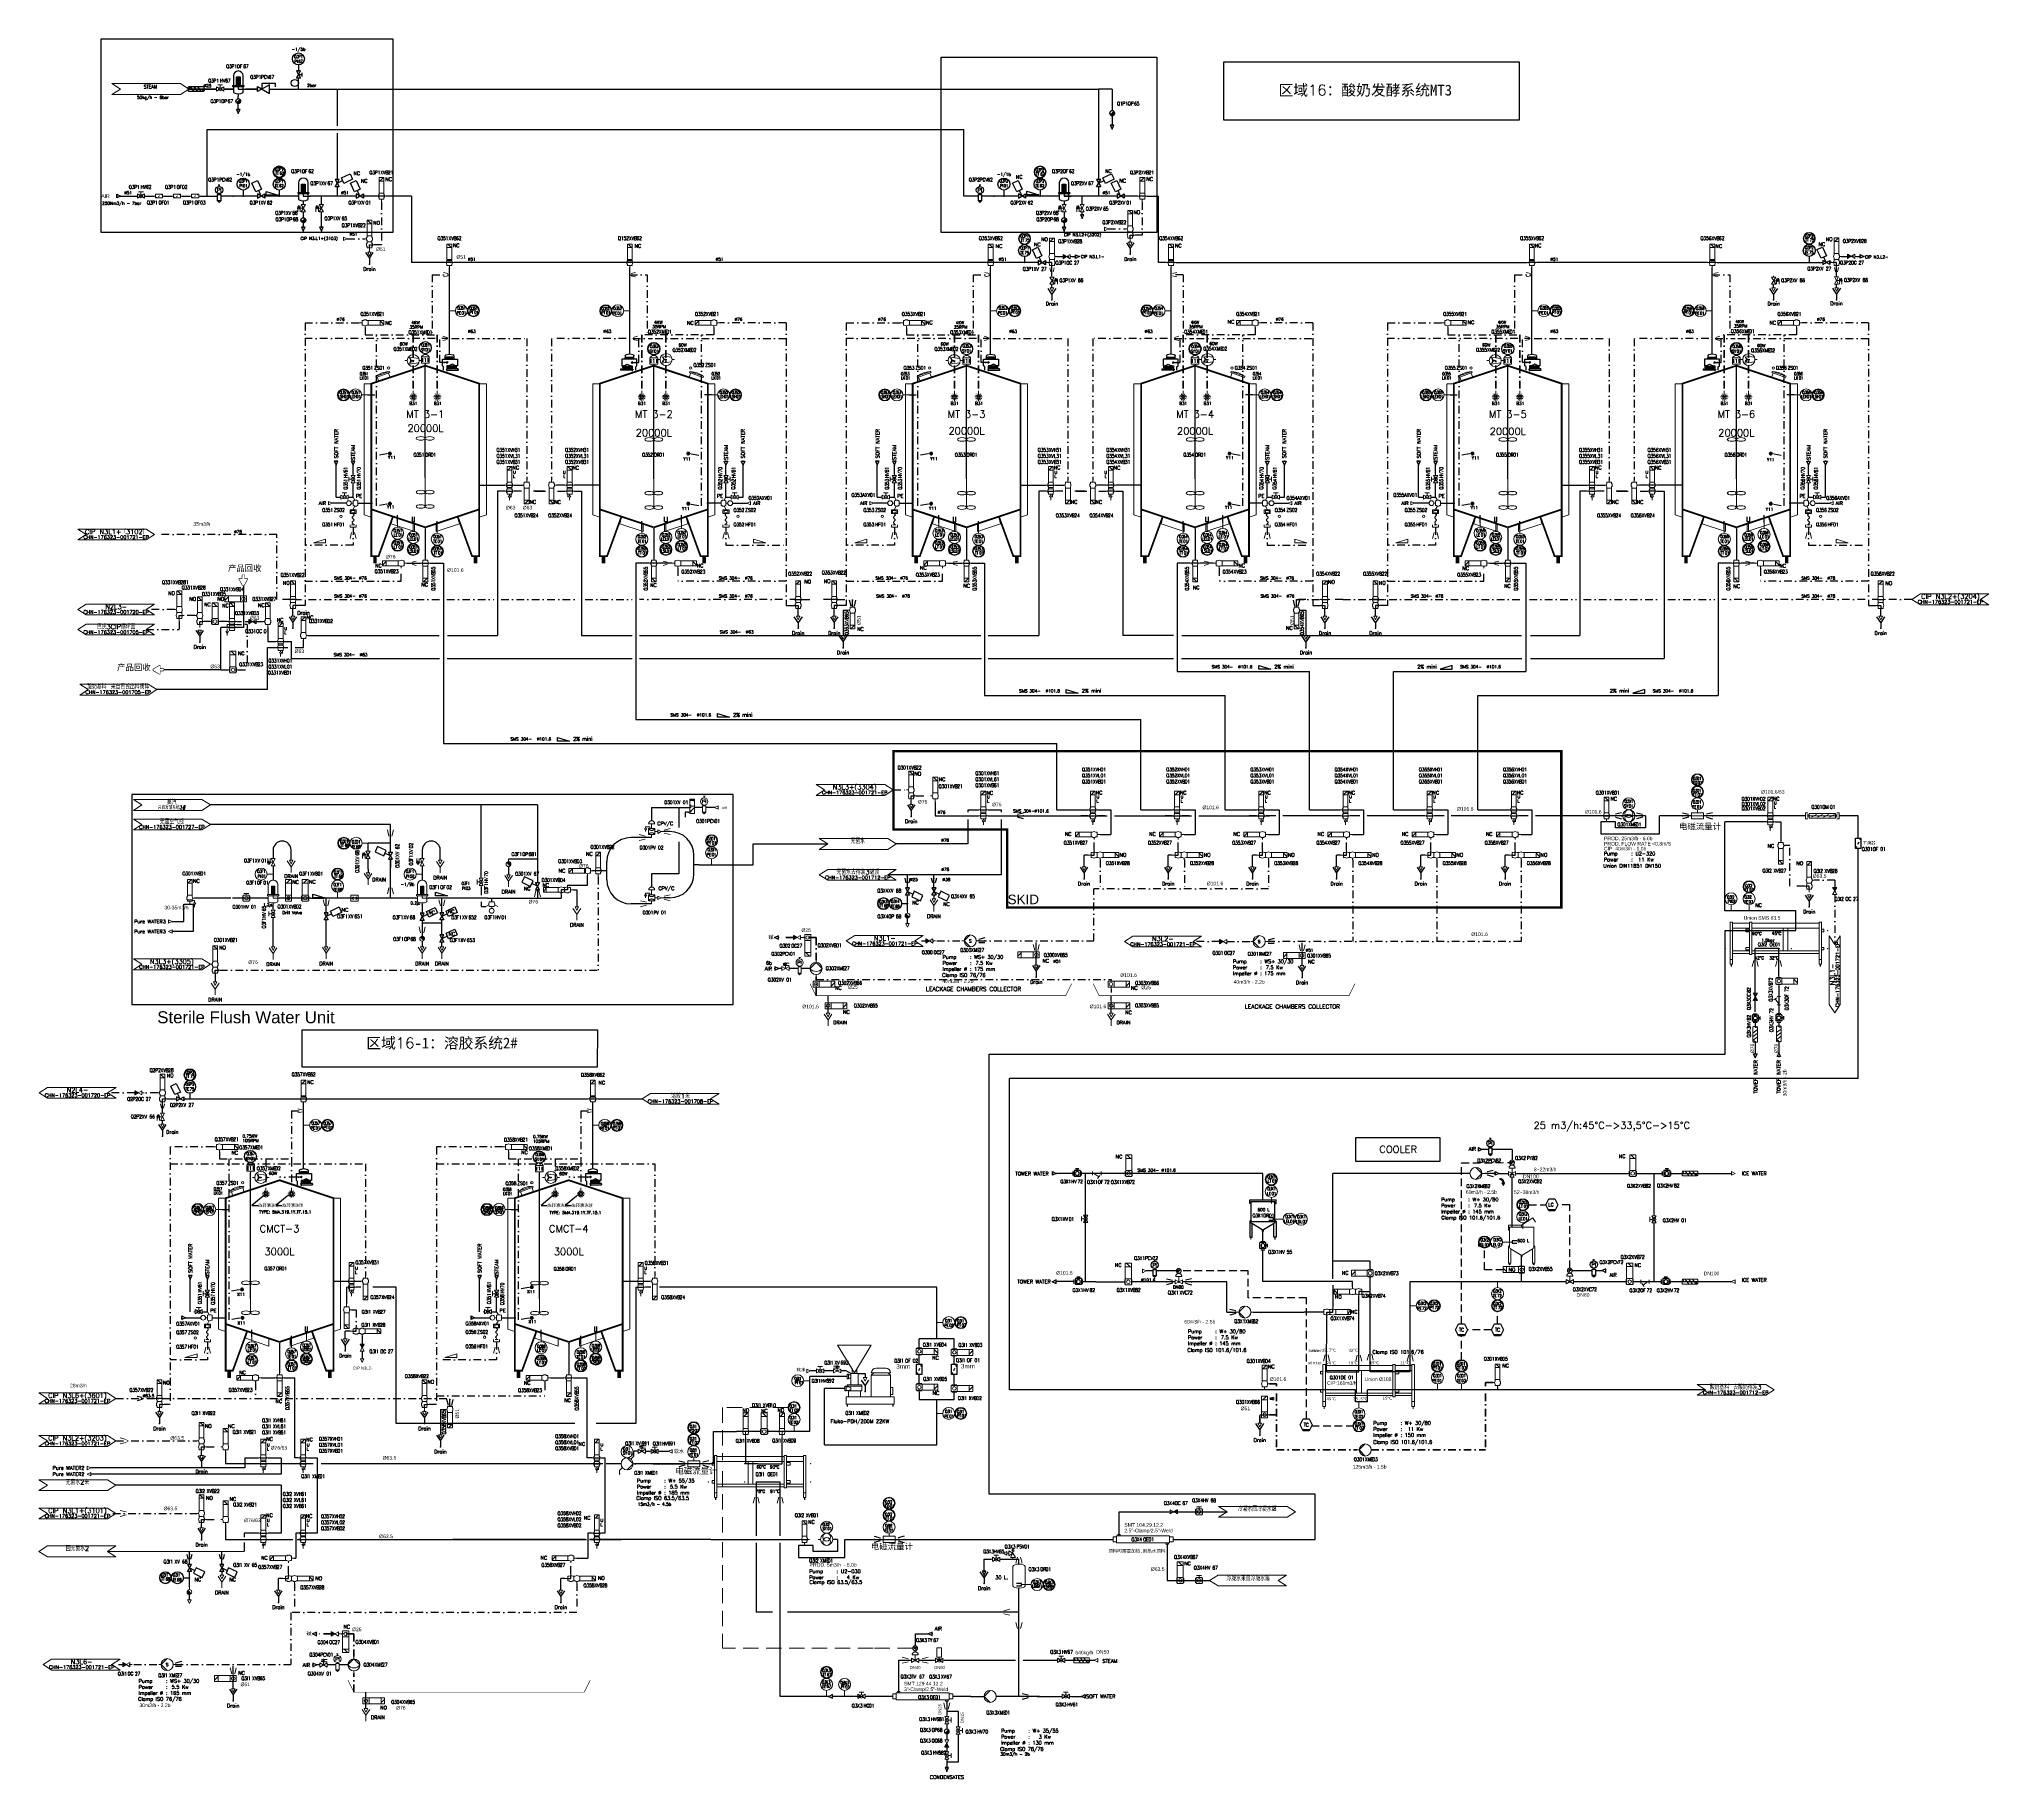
# Model space of a CAD drawing. Header units: inches. Extents: x 14952 to 16573, y 22099 to 23546.
import ezdxf
from ezdxf import colors
from ezdxf.entities.mleader import LeaderData, LeaderLine
from ezdxf.enums import TextEntityAlignment as Align
from ezdxf.math import Vec2, Vec3

# ---------------------------------------------------------------- set-up
doc = ezdxf.new("R2010")
doc.units = ezdxf.units.IN
doc.header["$MEASUREMENT"] = 0
for name, pattern in [('ACAD_ISO02W100', [15, 12, -3]), ('CONTINU', [0]), ('DASHDOT2', [12.7, 6.35, -3.175, 0, -3.175]), ('DASHED', [19.05, 12.7, -6.35]), ('DASHED2', [9.525, 6.35, -3.175])]:
    doc.linetypes.add(name, pattern=pattern)
for name, color, linetype in [('1', 7, 'CONTINU'), ('13 Pipe Water Hot', 161, 'Continuous'), ('14 Pipe Water Cold', 142, 'Continuous'), ('20 Pipe Steam Industrial', 231, 'Continuous'), ('60 TXT International', 7, 'Continuous'), ('Concentrated Liquid pipe', 1, 'Continuous'), ('CUVERIE', 7, 'Continuous'), ('DIAMETRE', 7, 'Continuous'), ('LIAISON INSTRUMENTATION', 140, 'DASHED2'), ('LIBELLE-INSTRUM', 7, 'Continuous'), ('MATERIEL-DIVERS', 7, 'Continuous'), ('POMPES', 7, 'Continuous'), ('POMPES-PROCESS', 7, 'Continuous'), ('Process water', 5, 'Continuous'), ('REPERES', 7, 'Continuous'), ('Steam pipe', 231, 'Continuous'), ('TANK', 7, 'Continuous'), ('techn-data', 7, 'Continuous'), ('techn-data-rouge', 1, 'Continuous'), ('TEXTE', 7, 'Continuous'), ('TEXTES', 7, 'Continuous'), ('TITRE', 7, 'Continuous'), ('TUYAUTERIE-AIR', 3, 'Continuous'), ('TUYAUTERIE-AIR INSTRUMENT', 3, 'Continuous'), ('TUYAUTERIE-EAU', 5, 'Continuous'), ('TUYAUTERIE-EAU UTILITES FROIDE', 142, 'Continuous'), ('TUYAUTERIE-EGOUT', 32, 'Continuous'), ('TUYAUTERIE-GAZ', 3, 'Continuous'), ('TUYAUTERIE-NEP', 4, 'DASHDOT2'), ('TUYAUTERIE-PROCESS', 30, 'Continuous'), ('TUYAUTERIE-VAPEUR', 6, 'Continuous'), ('TUYAUTERIE-VAPEUR INDUSTRIELLE', 231, 'Continuous'), ('TUYAUTERIE-VAPEUR PROCESS', 6, 'Continuous'), ('TXT_EN', 1, 'Continuous'), ('TXT_ENG', 7, 'Continuous'), ('TXT_FR', 7, 'Continuous'), ('VANNES', 7, 'Continuous'), ('VANNES-FLUIDES-AUX', 7, 'Continuous'), ('VANNES-PROCESS', 7, 'Continuous'), ('ZN', 1, 'Continuous')]:
    doc.layers.add(name, color=color, linetype=linetype)
for name, color, linetype, lineweight in [('11 Pipe Air Instrument', 3, 'Continuous', 30), ('15 Pipe Drain', 32, 'Continuous', 30), ('17 Pipe CIP', 4, 'DASHDOT2', 50), ('19 Pipe Process', 30, 'Continuous', 30), ('31 Equipment', 7, 'Continuous', 9), ('32 Instruments Control Loop', 140, 'DASHED', 9), ('33 Instruments Labels', 7, 'Continuous', 9), ('40 TXT Data', 7, 'Continuous', 9), ('43 TXT Chinese', 7, 'Continuous', 9), ('43 TXT English', 7, 'Continuous', 9), ('44 TXT French', 7, 'Continuous', 9), ('61 Revision Cloud', 1, 'Continuous', 9), ('AM_0', 7, 'Continuous', 30), ('Equipment', 7, 'Continuous', 9), ('Other-material', 7, 'Continuous', 9), ('Valves-other', 7, 'Continuous', 9)]:
    doc.layers.add(name, color=color, linetype=linetype, lineweight=lineweight)
doc.layers.get('REPERES').off()
doc.styles.add('ARIAL', font='arial.ttf')
doc.styles.add('ROMANC', font='romanc')
doc.styles.add('ROMANS', font='ROMANS.SHX')
doc.styles.add('ROMANT', font='romant')
doc.styles.get("Standard").update_dxf_attribs({"font": 'arial.ttf'})
doc.styles.add('USER1', font='TXT.SHX', dxfattribs={"bigfont": 'gbcbig.shx'})
pattern_1 = [(45, (0, 0), (-0.02245064, 0.02245064), [])]
pattern_2 = [(135, (0, 0), (0.02245064, 0.02245064), [])]

# ---------------------------------------------------------------- blocks, each defined once
blk = doc.blocks.new('EGOUT')
at = {"color": 7}
for p, q in [((-3.2, 9.6), (0, 4.8)), ((0, 4.8), (3.2, 9.6)), ((0, 4.8), (0, 0))]:
    blk.add_line(p, q, dxfattribs=at)
at = {"color": 7, "extrusion": (0, -1, 0)}
blk.add_point((0, 0), dxfattribs=at)
at = {"layer": 'POMPES-PROCESS', "style": 'ROMANS'}
blk.add_attdef('EGOUT', text='', height=3, dxfattribs=at).set_placement((0, -4), align=Align.MIDDLE)
blk = doc.blocks.new('APV-TNK-GEN-11')
at = {"layer": '31 Equipment', "color": 7}
for points, const_width in [([(-14.94, 21.58), (-21.58, 3.32), (-24.9, 3.32), (-24.9, 83), (0, 91.3), (24.9, 83), (24.9, 3.32), (21.58, 3.32), (14.94, 21.58)], 0.83), ([(-24.9, 24.9), (0, 16.6)], 0.83), ([(24.9, 24.9), (0, 16.6)], 0.83), ([(-23.24, 3.32), (-23.24, 0)], 1.66), ([(23.24, 3.32), (23.24, 0)], 1.66)]:
    blk.add_lwpolyline(points, dxfattribs=dict(at, const_width=const_width))
at = {"layer": '31 Equipment', "ltscale": 38}
blk.add_point((0, 16), dxfattribs=at)
blk = doc.blocks.new('APV-TNK-INSULAT-12')
at = {"layer": '31 Equipment', "color": 7}
for p, q in [((-24.95, 67), (-28.22, 67)), ((-28.22, 67), (-28.22, 6.51)), ((24.95, 67), (28.22, 67)), ((28.22, 67), (28.22, 6.51)), ((-28.22, 6.51), (-24.95, 5.42)), ((-15.74, 2.35), (-4.98, -1.24)), ((-4.98, -1.24), (-4.98, 2.26)), ((15.74, 2.35), (4.98, -1.24)), ((4.98, -1.24), (4.98, 2.26)), ((28.22, 6.51), (24.95, 5.42))]:
    blk.add_line(p, q, dxfattribs=at)
at = {"layer": '31 Equipment'}
for p, q in [((-24.95, 5.42), (-24.95, 67)), ((24.95, 5.42), (24.95, 67)), ((-15.74, 2.35), (-14.94, 5.58)), ((-14.94, 5.58), (-4.98, 2.26)), ((14.94, 5.58), (4.98, 2.26)), ((15.74, 2.35), (14.94, 5.58))]:
    blk.add_line(p, q, dxfattribs=at)
at = {"layer": '31 Equipment', "ltscale": 38}
blk.add_point((0, 0), dxfattribs=at)
blk = doc.blocks.new('APV-INS-M-L-LE2')
at = {"layer": '31 Equipment', "color": 7}
blk.add_line((5, 0), (13, 0), dxfattribs=at)
at = {"layer": '31 Equipment', "lineweight": 25}
blk.add_lwpolyline([(17, 1), (13, 1), (13, 0), (13, -1), (17, -1)], dxfattribs=at)
at = {"layer": '31 Equipment', "color": 7}
blk.add_circle((0, 0), 5, dxfattribs=at)
at = {"layer": '33 Instruments Labels', "style": 'ROMANS', "width": 0.8}
blk.add_attdef('LE?', text='', height=3, dxfattribs=at).set_placement((0, 0), align=Align.MIDDLE)
blk = doc.blocks.new('APV-INS-F-L-LS')
at = {"layer": '31 Equipment'}
for radius in [5, 4.5]:
    blk.add_circle((0, 0), radius, dxfattribs=at)
at = {"layer": '33 Instruments Labels', "style": 'ROMANS', "width": 0.8}
blk.add_attdef('LS?', text='', height=3, dxfattribs=at).set_placement((0, 0), align=Align.MIDDLE)
blk = doc.blocks.new('APV-INS-M-L-TE')
at = {"layer": '31 Equipment', "color": 7}
blk.add_line((0, -5), (0, -10), dxfattribs=at)
blk.add_circle((0, 0), 5, dxfattribs=at)
at = {"layer": '33 Instruments Labels', "style": 'ROMANS', "width": 0.8, "flags": 8}
blk.add_attdef('TE', text='', height=3, dxfattribs=at).set_placement((0, 0), align=Align.MIDDLE)
blk = doc.blocks.new('APV-INS-F-L-TT')
at = {"layer": '31 Equipment'}
for radius in [5, 4.5]:
    blk.add_circle((0, 0), radius, dxfattribs=at)
blk = doc.blocks.new('APV-TNK-ACC-MOT-1')
at = {"layer": '31 Equipment', "color": 7}
for p, q in [((3.2, 6.4), (-3.2, 6.4)), ((-3.2, 6.4), (-3.2, 1.2)), ((-3.2, 1.2), (3.2, 1.2)), ((-2.6, 5.3), (-2.6, 2.2)), ((-2.1, 5.3), (-2.1, 2.2)), ((2.1, 5.3), (2.1, 2.2)), ((2.7, 5.3), (2.7, 2.2)), ((3.2, 1.2), (3.2, 6.4))]:
    blk.add_line(p, q, dxfattribs=at)
blk.add_arc((0, 5.1), 3.41, 22.6199, 157.3801, dxfattribs=at)
at = {"layer": '31 Equipment', "ltscale": 38}
blk.add_point((0, 0), dxfattribs=at)
at = {"layer": '31 Equipment', "color": 7}
blk.add_trace([(-0.4, 0), (0.4, 0), (-0.4, 1.2), (0.4, 1.2)], dxfattribs=at)
at = {"layer": '31 Equipment', "style": 'ROMANT', "width": 0.8}
blk.add_text('1', height=3, dxfattribs=at).set_placement((0, 3.9), align=Align.MIDDLE)
blk = doc.blocks.new('APV-INS-M-L-LE1')
at = {"layer": '31 Equipment', "color": 7}
blk.add_line((0, -5), (0, -10), dxfattribs=at)
blk.add_circle((0, 0), 5, dxfattribs=at)
blk = doc.blocks.new('APV-TNK-ACC-MANHOLE-1')
at = {"layer": '31 Equipment'}
for p, q in [((-6, 3), (-6, 4)), ((-6, 4), (6, 4)), ((-6, 3), (6, 3)), ((-5, 0), (-5, 3)), ((5, 3), (5, 0)), ((6, 3), (6, 4))]:
    blk.add_line(p, q, dxfattribs=at)
blk.add_arc((0, -8), 13, 67.3801, 112.6199, dxfattribs=at)
blk = doc.blocks.new('APV-INS-POS-GEN-1')
at = {"layer": '31 Equipment', "color": 5}
blk.add_circle((0, 0), 1, dxfattribs=at)
blk = doc.blocks.new('APV-TNK-ACC-AGIT-1')
at = {"layer": '31 Equipment'}
blk.add_line((0, 0), (0, -8), dxfattribs=at)
for centre in [(-2.5, -8), (2.5, -8)]:
    blk.add_ellipse(centre, major_axis=(-2.5, 0), ratio=0.4, dxfattribs=at)
blk = doc.blocks.new('APV-FTG-CONX-QUICK-1')
at = {"layer": '31 Equipment'}
for p, q in [((-0.5, 2.5), (2.5, 2.5)), ((-0.5, -2.5), (-0.5, 2.5)), ((0, 1.5), (2, 1.5)), ((0, 0.8), (0, -0.8)), ((2, 1.5), (2, -1.5)), ((2.5, 2.5), (2.5, -2.5)), ((2.5, -2.5), (-0.5, -2.5)), ((0, -0.8), (0, -0.8)), ((2, -1.5), (0, -1.5))]:
    blk.add_line(p, q, dxfattribs=at)
blk = doc.blocks.new('APV-FTG-CONX-HOSE-1')
at = {"layer": '31 Equipment'}
for p, q in [((-4.2, 0), (-5, 0)), ((4.2, 0), (5, 0))]:
    blk.add_line(p, q, dxfattribs=at)
for points in [[(-4.2, 0), (-3.6, 0.5), (-3.4, 0.7), (-3.1, 0.8), (-2.8, 0.7), (-2.6, 0.5), (-1.5, -0.5), (-1.3, -0.7), (-1, -0.8), (-0.8, -0.7), (-0.5, -0.5), (0, 0)], [(0, 0), (0.5, 0.5), (0.7, 0.7), (1, 0.8), (1.3, 0.7), (1.6, 0.5), (2.6, -0.5), (2.8, -0.7), (3.1, -0.8), (3.4, -0.7), (3.7, -0.5), (4.2, 0)]]:
    blk.add_lwpolyline(points, dxfattribs=at)
blk = doc.blocks.new('APV-FTG-CONX-SCREWED-1')
at = {"layer": '31 Equipment'}
for p, q in [((0, 2.5), (2, 2.5)), ((0, 1.3), (0, -1.3)), ((2, 2.5), (2, -2.5)), ((0, -1.3), (0, -1.3)), ((2, -2.5), (0, -2.5))]:
    blk.add_line(p, q, dxfattribs=at)
blk = doc.blocks.new('APV-FCE-GEN-REDCON-1')
at = {"layer": '31 Equipment', "color": 7}
for p, q in [((-2.5, 2.5), (2.5, 1.25)), ((2.5, 1.25), (2.5, 1.25)), ((2.5, -1.25), (-2.5, -2.5))]:
    blk.add_line(p, q, dxfattribs=at)
blk = doc.blocks.new('APV-SIGN-FLOW-SLOPE-1')
at = {"layer": '31 Equipment'}
blk.add_lwpolyline([(-5, 2), (5, 2), (5, 5), (-5, 2)], dxfattribs=at)
at = {"layer": '31 Equipment', "style": 'ROMANS'}
blk.add_attdef('%', text='', height=2, rotation=16.6992, dxfattribs=at).set_placement((-0.6, 4.9), align=Align.MIDDLE)
blk = doc.blocks.new('APV-VLV-SSEAT-SW44-4')
at = {"layer": '31 Equipment', "ltscale": 38}
for p, q in [((1.25, 20.25), (-1.25, 17.75)), ((-4, 5), (-2.5, 5)), ((-2.5, 0), (-4, 0)), ((-2, 7.5), (-2, 6.5)), ((-2, 2.5), (-2, 3.5)), ((-2, 2.5), (2, 2.5)), ((-2, 2.5), (-2, 1.5)), ((2, 7.5), (2, 6.5)), ((2, 2.5), (2, 3.5)), ((2, 2.5), (2, 1.5)), ((-2, -1.5), (-2, -2.5)), ((-2, -2.5), (2, -2.5)), ((0, -2.5), (0, -5)), ((2, -1.5), (2, -2.5))]:
    blk.add_line(p, q, dxfattribs=at)
at = {"layer": '31 Equipment', "lineweight": 30}
for p, q in [((-2.5, 5), (2.5, 5)), ((-2.5, 0), (0, 0)), ((0, 0), (0, -2.5))]:
    blk.add_line(p, q, dxfattribs=at)
at = {"layer": '31 Equipment'}
blk.add_line((2.5, 5), (4, 5), dxfattribs=at)
at = {"layer": '31 Equipment', "ltscale": 38}
for points in [[(-2, 17.5), (2, 17.5), (2, 20.5), (-2, 20.5)], [(-2, 7.5), (2, 7.5), (2, 17.5), (-2, 17.5)]]:
    blk.add_lwpolyline(points, close=True, dxfattribs=at)
for centre, start, end in [((0, 5), 143.1301, 216.8699), ((0, 0), 143.1301, 216.8699), ((0, 5), 323.1301, 36.8699), ((0, 0), 323.1301, 36.8699)]:
    blk.add_arc(centre, 2.5, start, end, dxfattribs=at)
blk = doc.blocks.new('APV-SIGN-ARW-FLOW-1')
at = {"layer": '31 Equipment'}
for p, q in [((-1.5, -1.5), (-1.5, 1.5)), ((-1.5, 1.5), (1.5, 0)), ((1.5, 0), (-1.5, -1.5))]:
    blk.add_line(p, q, dxfattribs=at)
blk = doc.blocks.new('APV-FCE-NRV-GEN-1')
at = {"layer": '31 Equipment'}
h = blk.add_hatch(dxfattribs=at)
h.set_pattern_fill('ANSI31', color=256, scale=0.01, style=0)
h.set_pattern_definition(pattern_1)
h.paths.add_polyline_path([(3, 1.75), (3, -1.75), (0, 0)])
at = {"layer": '31 Equipment', "linetype": 'ACAD_ISO02W100', "ltscale": 38}
for p, q in [((-3, 0), (-5, 0)), ((0, 0), (-3, 1.75)), ((-3, 1.75), (-3, -1.75)), ((0, 0), (-3, -1.75)), ((0, 0), (3, 1.75)), ((0, 0), (3, -1.75)), ((3, 1.75), (3, -1.75)), ((3, 0), (5, 0))]:
    blk.add_line(p, q, dxfattribs=at)
blk = doc.blocks.new('APV-INS-F-L-LT')
at = {"layer": '31 Equipment'}
for radius in [5, 4.5]:
    blk.add_circle((0, 0), radius, dxfattribs=at)
blk = doc.blocks.new('SPB')
at = {"color": 7}
for p, q in [((0, -6), (0, 0)), ((-2.598, -9), (-1.302, -8.25)), ((-2.124, -9.624), (-1.062, -8.562)), ((-1.5, -10.098), (-0.75, -8.802)), ((-0.774, -10.398), (-0.39, -8.952)), ((0, -10.5), (0, -9)), ((0.774, -10.398), (0.39, -8.952)), ((1.5, -10.098), (0.75, -8.802)), ((2.124, -9.624), (1.062, -8.562)), ((2.598, -9), (1.302, -8.25))]:
    blk.add_line(p, q, dxfattribs=at)
blk.add_circle((0, -7.5), 1.5, dxfattribs=at)
at = {"color": 7, "extrusion": (0, 1, 0)}
blk.add_point((0, 0), dxfattribs=at)
blk = doc.blocks.new('GOAVEC')
at = {"layer": 'MATERIEL-DIVERS'}
for p, q in [((-2, 8.4), (8.4, 8.4)), ((-2, 3.6), (-2, 8.4)), ((-0.7, 6), (-2, 6)), ((-1.2, 3), (-2, 3.6)), ((-1.2, 0.7), (-1.2, 3)), ((0, 8.4), (0, 10.7)), ((0, 9.2), (6, 9.2)), ((0.5, 11.3), (3, 11.8)), ((5.3, 9.7), (0.7, 9.7)), ((0.7, 9.7), (0.7, 8.7)), ((0.7, 8.7), (5.3, 8.7)), ((0.8, 1.3), (0.8, 1)), ((1.2, 1.3), (0.8, 1.3)), ((0.8, 1), (1.2, 1)), ((2.3, 3.6), (1.2, 3.6)), ((1.2, 3.6), (1.2, 1.3)), ((9, 1.5), (1.2, 1.5)), ((1.2, 1), (1.2, 0.7)), ((1.2, 1), (1.2, 0)), ((1.2, 0.7), (9, 0.7)), ((1.8, 3.5), (1.8, 2.3)), ((7.8, 3.5), (1.8, 3.5)), ((1.8, 2.9), (7.8, 2.9)), ((1.8, 2.3), (7.8, 2.3)), ((4.8, 4.8), (2.5, 3.7)), ((3, 11.8), (5.5, 11.3)), ((7.1, 3.7), (4.8, 4.8)), ((5.3, 8.7), (5.3, 9.7)), ((6, 10.7), (6, 8.4)), ((8.4, 3.6), (7.3, 3.6)), ((7.8, 2.3), (7.8, 3.5)), ((8.4, 8.4), (8.4, 3.6)), ((9, 0.7), (9, 1.5))]:
    blk.add_line(p, q, dxfattribs=at)
for centre, start, end in [((0.6, 10.7), 101.3099, 180), ((2.3, 4.2), 270, 296.5651), ((5.4, 10.7), 0, 78.6901), ((7.3, 4.2), 243.4349, 270)]:
    blk.add_arc(centre, 0.6, start, end, dxfattribs=at)
at = {"layer": 'MATERIEL-DIVERS', "color": 7, "extrusion": (-1, 0, 0)}
blk.add_point((-2, 6), dxfattribs=at)
at = {"layer": 'MATERIEL-DIVERS', "color": 2}
for p in [(-2, 6), (6, 9), (9, 1)]:
    blk.add_point(p, dxfattribs=at)
at = {"layer": 'MATERIEL-DIVERS', "color": 7, "extrusion": (1, 0, 0)}
for p in [(6, 9), (9, 1)]:
    blk.add_point(p, dxfattribs=at)
at = {"layer": 'MATERIEL-DIVERS', "xscale": 0.2499010929244832, "yscale": 0.2499010929244832, "zscale": 0.2499010929244832, "rotation": 90}
blk.add_blockref('SPB', (-0.7, 6), dxfattribs=at)
blk = doc.blocks.new('INSTR-M-L-SY')
at = {"layer": 'MATERIEL-DIVERS', "color": 7}
blk.add_circle((0, 0), 5, dxfattribs=at)
blk = doc.blocks.new('FLE23-A')
at = {"color": 7}
for p, q in [((0, 1.5), (-3, 0)), ((-3, 0), (0, -1.5)), ((0, -1.5), (0, 1.5))]:
    blk.add_line(p, q, dxfattribs=at)
at = {"layer": 'MATERIEL-DIVERS', "color": 7, "extrusion": (-1, 0, 0)}
blk.add_point((-3, 0), dxfattribs=at)
at = {"layer": 'MATERIEL-DIVERS', "color": 2}
for p in [(-3, 0), (0, 0)]:
    blk.add_point(p, dxfattribs=at)
at = {"layer": 'MATERIEL-DIVERS', "color": 7, "extrusion": (1, 0, 0)}
blk.add_point((0, 0), dxfattribs=at)
blk = doc.blocks.new('FLE23')
at = {"color": 7}
for p, q in [((0, -1.5), (0, 1.5)), ((0, 1.5), (3, 0)), ((3, 0), (0, -1.5))]:
    blk.add_line(p, q, dxfattribs=at)
at = {"layer": 'MATERIEL-DIVERS', "color": 2}
for p in [(0, 0), (3, 0)]:
    blk.add_point(p, dxfattribs=at)
at = {"layer": 'MATERIEL-DIVERS', "color": 7, "extrusion": (-1, 0, 0)}
blk.add_point((0, 0), dxfattribs=at)
at = {"layer": 'MATERIEL-DIVERS', "color": 7, "extrusion": (1, 0, 0)}
blk.add_point((3, 0), dxfattribs=at)
blk = doc.blocks.new('INSTR-M-L-PI')
at = {"color": 7, "extrusion": (0, -1, 0)}
blk.add_point((0, -10), dxfattribs=at)
at = {"layer": 'MATERIEL-DIVERS', "color": 7}
blk.add_line((0, -5), (0, -10), dxfattribs=at)
blk.add_circle((0, 0), 5, dxfattribs=at)
at = {"layer": 'LIBELLE-INSTRUM', "style": 'ROMANS', "width": 0.8, "flags": 8}
blk.add_attdef('PI', text='', height=3, dxfattribs=at).set_placement((0, 0), align=Align.MIDDLE)
blk = doc.blocks.new('INSTR-M-L-TE')
at = {"color": 7, "extrusion": (0, -1, 0)}
blk.add_point((0, -10), dxfattribs=at)
at = {"layer": 'MATERIEL-DIVERS', "color": 7}
blk.add_line((0, -5), (0, -10), dxfattribs=at)
blk.add_circle((0, 0), 5, dxfattribs=at)
at = {"layer": 'LIBELLE-INSTRUM', "style": 'ROMANS', "width": 0.8, "flags": 8}
blk.add_attdef('TE', text='', height=3, dxfattribs=at).set_placement((0, 0), align=Align.MIDDLE)
blk = doc.blocks.new('DETR12MODIF')
at = {"layer": 'MATERIEL-DIVERS', "color": 7}
for p, q in [((-1.3, 0), (-2, 0)), ((-1.3, -4), (-1.3, 1.3)), ((-1.3, 1.3), (1.3, 1.3)), ((-0.7, 9.3), (0.7, 9.3)), ((0, 8), (0, 9.3)), ((1.3, 1.3), (1.3, -4)), ((1.3, 0), (2, 0)), ((-1.3, -4), (0, -5.3)), ((1.3, -4), (-1.3, -4)), ((0, -5.3), (1.3, -4))]:
    blk.add_line(p, q, dxfattribs=at)
at = {"layer": 'MATERIEL-DIVERS'}
blk.add_line((0, 2), (0, 1.3), dxfattribs=at)
blk.add_circle((0, 5), 3, dxfattribs=at)
at = {"layer": 'MATERIEL-DIVERS', "style": 'ROMANS'}
blk.add_text('PI', height=3, dxfattribs=at).set_placement((0, 5), align=Align.MIDDLE)
blk = doc.blocks.new('*X67')
at = {"color": 0}
for p, q in [((688.5, 377.4), (691.1, 380)), ((688.5, 378.8), (689.7, 380)), ((688.5, 376), (691.5, 379)), ((688.5, 374.5), (691.5, 377.5)), ((688.5, 373.1), (691.5, 376.1)), ((689.8, 373), (691.5, 374.7)), ((691.2, 373), (691.5, 373.3))]:
    blk.add_line(p, q, dxfattribs=at)
blk = doc.blocks.new('SAFILT')
for p, q in [((-4, 0), (-6, 0)), ((-4.7, 3), (-4.7, 2)), ((-4.7, 3), (4.7, 3)), ((-4.7, 2), (4.7, 2)), ((-4, 11), (-4, 3)), ((-4, 2), (-4, -3)), ((-1.5, 3), (-1.5, 10)), ((-1.5, 10), (1.5, 10)), ((0, 3), (0, 0)), ((0, 0), (6, 0)), ((1.5, 10), (1.5, 3)), ((4, 3), (4, 11)), ((4, -3), (4, 2)), ((4.7, 3), (4.7, 2)), ((0, -4), (0, -6))]:
    blk.add_line(p, q)
for centre, radius, start, end in [((0, 11), 4, 0, 180), ((0, 4.5), 8.5, 241.9275, 298.0725)]:
    blk.add_arc(centre, radius, start, end)
at = {"xscale": -1}
blk.add_blockref('*X67', (690, -370), dxfattribs=at)
blk.add_blockref('*X67', (-690, -370))
blk = doc.blocks.new('CPV')
at = {"color": 7}
for p, q in [((5, 3.6), (-5, -2.2)), ((-5, 2.2), (5, -3.6)), ((-5, -2.2), (-5, 2.2)), ((-1.2, 5), (10, 5)), ((-1.2, 0), (-1.2, 5)), ((5, -3.6), (5, 3.6)), ((10, 1.7), (10, 5))]:
    blk.add_line(p, q, dxfattribs=at)
at = {"color": 7, "extrusion": (-1, 0, 0)}
blk.add_point((-5, 0), dxfattribs=at)
at = {"color": 7, "extrusion": (1, 0, 0)}
blk.add_point((5, 0), dxfattribs=at)
blk = doc.blocks.new('*X70')
at = {"color": 0}
for p, q in [((96.5, 163), (103.5, 170)), ((96.5, 162.9), (103.6, 170)), ((96.5, 162.9), (103.6, 170)), ((96.5, 162.9), (103.6, 170)), ((96.6, 162.9), (103.6, 169.9)), ((96.6, 162.9), (103.6, 169.9)), ((96.6, 162.8), (103.7, 169.9)), ((96.6, 162.8), (103.7, 169.9)), ((96.6, 162.8), (103.7, 169.9)), ((96.7, 162.8), (103.7, 169.8)), ((96.7, 162.7), (103.8, 169.8)), ((96.7, 162.7), (103.8, 169.8)), ((96.7, 162.7), (103.8, 169.8)), ((96.8, 162.7), (103.8, 169.7)), ((96.8, 162.7), (103.8, 169.7)), ((96.8, 162.6), (103.9, 169.7)), ((96.8, 162.6), (103.9, 169.7)), ((96.9, 162.6), (103.9, 169.6)), ((96.9, 162.6), (103.9, 169.6)), ((96.9, 162.6), (103.9, 169.6)), ((96.9, 162.5), (104, 169.6)), ((97, 162.5), (104, 169.5)), ((97, 162.5), (104, 169.5)), ((97, 162.5), (104, 169.5)), ((97, 162.5), (104, 169.5)), ((97.1, 162.4), (104.1, 169.4)), ((97.1, 162.4), (104.1, 169.4)), ((97.1, 162.4), (104.1, 169.4)), ((97.2, 162.4), (104.1, 169.3)), ((97.2, 162.4), (104.1, 169.3)), ((97.2, 162.4), (104.1, 169.3)), ((97.2, 162.3), (104.2, 169.3)), ((97.3, 162.3), (104.2, 169.2)), ((97.3, 162.3), (104.2, 169.2)), ((97.3, 162.3), (104.2, 169.2)), ((97.3, 162.3), (104.2, 169.2)), ((97.4, 162.2), (104.3, 169.1)), ((97.4, 162.2), (104.3, 169.1)), ((97.4, 162.2), (104.3, 169.1)), ((97.5, 162.2), (104.3, 169)), ((97.5, 162.2), (104.3, 169)), ((97.5, 162.2), (104.3, 169)), ((97.5, 162.1), (104.4, 169)), ((97.6, 162.1), (104.4, 168.9)), ((97.6, 162.1), (104.4, 168.9)), ((97.6, 162.1), (104.4, 168.9)), ((97.7, 162.1), (104.4, 168.8)), ((97.7, 162.1), (104.4, 168.8)), ((97.7, 162.1), (104.4, 168.8)), ((97.7, 162), (104.5, 168.8)), ((97.8, 162), (104.5, 168.7)), ((97.8, 162), (104.5, 168.7)), ((97.8, 162), (104.5, 168.7)), ((97.9, 162), (104.5, 168.6)), ((97.9, 162), (104.5, 168.6)), ((97.9, 162), (104.5, 168.6)), ((98, 161.9), (104.6, 168.5)), ((98, 161.9), (104.6, 168.5)), ((98, 161.9), (104.6, 168.5)), ((98, 161.9), (104.6, 168.5)), ((98.1, 161.9), (104.6, 168.4)), ((98.1, 161.9), (104.6, 168.4)), ((98.1, 161.9), (104.6, 168.4)), ((98.2, 161.8), (104.7, 168.3)), ((98.2, 161.8), (104.7, 168.3)), ((98.2, 161.8), (104.7, 168.3)), ((98.3, 161.8), (104.7, 168.2)), ((98.3, 161.8), (104.7, 168.2)), ((98.3, 161.8), (104.7, 168.2)), ((98.4, 161.8), (104.7, 168.1)), ((98.4, 161.8), (104.7, 168.1)), ((98.4, 161.7), (104.8, 168.1)), ((98.5, 161.7), (104.8, 168)), ((98.5, 161.7), (104.8, 168)), ((98.5, 161.7), (104.8, 168)), ((98.6, 161.7), (104.8, 167.9)), ((98.6, 161.7), (104.8, 167.9)), ((98.6, 161.7), (104.8, 167.9)), ((98.7, 161.7), (104.8, 167.8)), ((98.7, 161.7), (104.8, 167.8)), ((98.8, 161.7), (104.8, 167.7)), ((98.8, 161.6), (104.9, 167.7)), ((98.8, 161.6), (104.9, 167.7)), ((98.9, 161.6), (104.9, 167.6)), ((98.9, 161.6), (104.9, 167.6)), ((98.9, 161.6), (104.9, 167.6)), ((99, 161.6), (104.9, 167.5)), ((99, 161.6), (104.9, 167.5)), ((99, 161.6), (104.9, 167.5)), ((99.1, 161.6), (104.9, 167.4)), ((99.1, 161.6), (104.9, 167.4)), ((99.2, 161.6), (104.9, 167.3)), ((99.2, 161.6), (104.9, 167.3)), ((99.2, 161.6), (104.9, 167.3)), ((99.3, 161.6), (104.9, 167.2)), ((99.3, 161.5), (105, 167.2)), ((99.4, 161.5), (105, 167.1)), ((99.4, 161.5), (105, 167.1)), ((99.4, 161.5), (105, 167.1)), ((99.5, 161.5), (105, 167)), ((99.5, 161.5), (105, 167)), ((99.6, 161.5), (105, 166.9)), ((99.6, 161.5), (105, 166.9)), ((99.6, 161.5), (105, 166.9)), ((99.7, 161.5), (105, 166.8)), ((99.7, 161.5), (105, 166.8)), ((99.8, 161.5), (105, 166.7)), ((99.8, 161.5), (105, 166.7)), ((99.9, 161.5), (105, 166.6)), ((99.9, 161.5), (105, 166.6)), ((99.9, 161.5), (105, 166.6)), ((100, 161.5), (105, 166.5)), ((100, 161.5), (105, 166.5)), ((100.1, 161.5), (105, 166.4)), ((100.1, 161.5), (105, 166.4)), ((100.2, 161.5), (105, 166.3)), ((100.2, 161.5), (105, 166.3)), ((100.3, 161.5), (105, 166.2)), ((100.3, 161.5), (105, 166.2)), ((100.4, 161.5), (105, 166.1)), ((100.4, 161.5), (105, 166.1)), ((100.5, 161.5), (105, 166)), ((100.5, 161.5), (105, 166)), ((100.6, 161.5), (105, 165.9)), ((100.6, 161.5), (105, 165.9)), ((100.7, 161.5), (105, 165.8)), ((100.7, 161.6), (104.9, 165.8)), ((100.8, 161.6), (104.9, 165.7)), ((100.8, 161.6), (104.9, 165.7)), ((100.9, 161.6), (104.9, 165.6)), ((100.9, 161.6), (104.9, 165.6)), ((101, 161.6), (104.9, 165.5)), ((101, 161.6), (104.9, 165.5)), ((101.1, 161.6), (104.9, 165.4)), ((101.2, 161.6), (104.9, 165.3)), ((101.2, 161.6), (104.9, 165.3)), ((101.3, 161.7), (104.8, 165.2)), ((101.3, 161.7), (104.8, 165.2)), ((101.4, 161.7), (104.8, 165.1)), ((101.5, 161.7), (104.8, 165)), ((101.5, 161.7), (104.8, 165)), ((101.6, 161.8), (104.7, 164.9)), ((101.7, 161.8), (104.7, 164.8)), ((101.7, 161.8), (104.7, 164.8)), ((101.8, 161.8), (104.7, 164.7)), ((101.9, 161.9), (104.6, 164.6)), ((102, 161.9), (104.6, 164.5)), ((102, 161.9), (104.6, 164.5)), ((102.1, 162), (104.5, 164.4)), ((102.2, 162), (104.5, 164.3)), ((102.3, 162.1), (104.4, 164.2)), ((102.4, 162.1), (104.4, 164.1)), ((102.5, 162.2), (104.3, 164)), ((102.6, 162.2), (104.3, 163.9)), ((102.7, 162.3), (104.2, 163.8)), ((102.9, 162.4), (104.1, 163.6)), ((103, 162.5), (104, 163.5)), ((103.3, 162.7), (103.8, 163.2))]:
    blk.add_line(p, q, dxfattribs=at)
blk = doc.blocks.new('ST')
at = {"color": 7}
blk.add_line((-1.4, 1.4), (1.4, -1.4), dxfattribs=at)
for start, end in [(134.8377, 315.1619), (315.2431, 134.7569)]:
    blk.add_arc((0, 0), 2, start, end, dxfattribs=at)
at = {"color": 7, "extrusion": (-1, 0, 0)}
blk.add_point((-2, 0), dxfattribs=at)
at = {"color": 7, "extrusion": (0, 1, 0)}
blk.add_point((0, 2), dxfattribs=at)
at = {"color": 7, "extrusion": (1, 0, 0)}
blk.add_point((2, 0), dxfattribs=at)
at = {"color": 7, "extrusion": (0, -1, 0)}
blk.add_point((0, -2), dxfattribs=at)
at = {"color": 7, "xscale": -0.4, "yscale": 0.4, "zscale": 0.4}
blk.add_blockref('*X70', (40, -66.6), dxfattribs=at)
blk = doc.blocks.new('APV-VLVM-BALL-KHV+MF-1')
at = {"layer": '31 Equipment', "ltscale": 38}
for p, q in [((-3, 0), (-4, 0)), ((3, 0), (4, 0))]:
    blk.add_line(p, q, dxfattribs=at)
at = {"layer": '31 Equipment'}
for p, q in [((-3, 1.734), (-3, -1.734)), ((-3, -1.734), (3, 1.734)), ((3, -1.734), (-3, 1.734)), ((-2, 3.5), (2, 3.5)), ((0, 1.5), (0, 3.5)), ((3, 1.734), (3, -1.734))]:
    blk.add_line(p, q, dxfattribs=at)
blk.add_circle((0, 0), 1.5, dxfattribs=at)
blk = doc.blocks.new('APV-VLV-SSEAT-SW42-3')
at = {"layer": '31 Equipment'}
for p, q in [((-4, 0), (-2.5, 0)), ((2.5, 0), (4, 0))]:
    blk.add_line(p, q, dxfattribs=at)
at = {"layer": '31 Equipment', "lineweight": 30}
blk.add_line((2.5, 0), (-2.5, 0), dxfattribs=at)
at = {"layer": '31 Equipment', "ltscale": 38}
for p, q in [((-2, 2.5), (-2, 1.5)), ((1.25, 15.25), (-1.25, 12.75)), ((2, 2.5), (2, 1.5)), ((-2, -2.5), (-2, -1.5)), ((2, -2.5), (-2, -2.5)), ((-2, -2.5), (2, -2.5)), ((0, -2.5), (0, -5)), ((2, -2.5), (2, -1.5))]:
    blk.add_line(p, q, dxfattribs=at)
for points in [[(-2, 12.5), (2, 12.5), (2, 15.5), (-2, 15.5)], [(-2, 2.5), (2, 2.5), (2, 12.5), (-2, 12.5)]]:
    blk.add_lwpolyline(points, close=True, dxfattribs=at)
for start, end in [(143.1301, 216.8699), (323.1301, 36.8699)]:
    blk.add_arc((0, 0), 2.5, start, end, dxfattribs=at)
blk = doc.blocks.new('APV-VLV-SSEAT-SW41-3')
at = {"layer": '31 Equipment', "ltscale": 38}
for p, q in [((-2, 2.5), (-2, 1.5)), ((1.25, 15.25), (-1.25, 12.75)), ((2, 2.5), (2, 1.5)), ((2.5, 0), (4, 0)), ((-2, -2.5), (-2, -1.5)), ((2, -2.5), (-2, -2.5)), ((-2, -2.5), (2, -2.5)), ((0, -2.5), (0, -5)), ((2, -2.5), (2, -1.5))]:
    blk.add_line(p, q, dxfattribs=at)
for points in [[(-2, 12.5), (2, 12.5), (2, 15.5), (-2, 15.5)], [(-2, 2.5), (2, 2.5), (2, 12.5), (-2, 12.5)]]:
    blk.add_lwpolyline(points, close=True, dxfattribs=at)
for start, end in [(143.1301, 216.8699), (323.1301, 36.8699)]:
    blk.add_arc((0, 0), 2.5, start, end, dxfattribs=at)
blk = doc.blocks.new('APV-VLV-SSEAT-SW43-41')
at = {"layer": '31 Equipment', "ltscale": 38}
for p, q in [((1.25, 20.25), (-1.25, 17.75)), ((-2.5, 0), (-4, 0)), ((-2, 7.5), (-2, 6.5)), ((-2, 2.5), (-2, 3.5)), ((-2, 2.5), (2, 2.5)), ((-2, 2.5), (-2, 1.5)), ((2, 7.5), (2, 6.5)), ((2, 2.5), (2, 3.5)), ((2, 2.5), (2, 1.5)), ((2.5, 5), (4, 5)), ((-2, -1.5), (-2, -2.5)), ((-2, -2.5), (2, -2.5)), ((0, -2.5), (0, -5)), ((2, -1.5), (2, -2.5))]:
    blk.add_line(p, q, dxfattribs=at)
at = {"layer": '31 Equipment', "lineweight": 30}
for p, q in [((0, 0), (-2.5, 0)), ((0, -2.5), (0, 0))]:
    blk.add_line(p, q, dxfattribs=at)
at = {"layer": '31 Equipment', "ltscale": 38}
for points in [[(-2, 17.5), (2, 17.5), (2, 20.5), (-2, 20.5)], [(-2, 7.5), (2, 7.5), (2, 17.5), (-2, 17.5)]]:
    blk.add_lwpolyline(points, close=True, dxfattribs=at)
for centre, start, end in [((0, 5), 143.1301, 216.8699), ((0, 0), 143.1301, 216.8699), ((0, 5), 323.1301, 36.8699), ((0, 0), 323.1301, 36.8699)]:
    blk.add_arc(centre, 2.5, start, end, dxfattribs=at)
blk = doc.blocks.new('APV-VLV-SAMPL-PRD20-2')
at = {"layer": '31 Equipment', "ltscale": 38}
for p, q in [((-4, 0), (-5.5, 0)), ((-2.5, 2.4), (-4, 5)), ((-4, 2), (-3.5, 2)), ((-4, 2), (-4, -2)), ((0, 2), (-0.5, 2)), ((0, 2), (0, -2)), ((0, -2), (0, 2)), ((-4, -2), (-3.5, -2)), ((-2.5, -2.4), (-4, -5)), ((0, -2), (-0.5, -2))]:
    blk.add_line(p, q, dxfattribs=at)
at = {"layer": '31 Equipment'}
blk.add_circle((-7.5, 0), 2, dxfattribs=at)
at = {"layer": '31 Equipment', "ltscale": 38}
for start, end in [(53.1301, 126.8699), (233.1301, 306.8699)]:
    blk.add_arc((-2, 0), 2.5, start, end, dxfattribs=at)
blk = doc.blocks.new('APV-VLV-DSEAT-DA34-3')
at = {"layer": '31 Equipment', "ltscale": 38}
for p, q in [((1.2, 20.2), (-1.2, 17.7)), ((-4, 5), (-2.5, 5)), ((-2, 7.5), (-2, 6.5)), ((-2, 3), (-2, 3.5)), ((-2, 2), (-2, 1.5)), ((2, 7.5), (2, 6.5)), ((2, 3), (2, 3.5)), ((2, 2), (2, 1.5)), ((4, 5), (2.5, 5)), ((-4, 0), (-2.5, 0)), ((-2, -2.5), (-2, -1.5)), ((-2, -2.5), (2, -2.5)), ((0, -5.5), (-1, -4)), ((0, -2.5), (0, -4)), ((1, -4), (0, -5.5)), ((0, -5.5), (0, -7.5)), ((1.5, -2.5), (1.5, -5)), ((2, -2.5), (2, -1.5)), ((2.5, 0), (4, 0))]:
    blk.add_line(p, q, dxfattribs=at)
at = {"layer": '31 Equipment', "lineweight": 30}
for p, q in [((-2.5, 5), (2.5, 5)), ((-2.5, 0), (2.5, 0))]:
    blk.add_line(p, q, dxfattribs=at)
at = {"layer": '31 Equipment', "ltscale": 38}
for points in [[(-2, 17.5), (2, 17.5), (2, 20.5), (-2, 20.5)], [(-2, 7.5), (2, 7.5), (2, 17.5), (-2, 17.5)], [(-2, 3), (2, 3), (2, 2), (-2, 2)]]:
    blk.add_lwpolyline(points, close=True, dxfattribs=at)
for centre, start, end in [((0, 5), 143.1301, 216.8699), ((0, 0), 143.1301, 216.8699), ((0, 5), 323.1301, 36.8699), ((0, 0), 323.1301, 36.8699)]:
    blk.add_arc(centre, 2.5, start, end, dxfattribs=at)
at = {"layer": '31 Equipment', "style": 'ROMANS', "flags": 8}
for tag, p in [('U', (3, 14.5)), ('L', (3, 11))]:
    blk.add_attdef(tag, p, '', height=2.5, dxfattribs=at)
blk = doc.blocks.new('TR')
at = {"color": 7}
for p, q in [((-2.5, 2.5), (2.5, 1.25)), ((2.5, 1.25), (2.5, 1.25)), ((2.5, -1.25), (-2.5, -1.25))]:
    blk.add_line(p, q, dxfattribs=at)
at = {"color": 7, "extrusion": (-1, 0, 0)}
blk.add_point((-2.5, 0), dxfattribs=at)
at = {"color": 7, "extrusion": (1, 0, 0)}
blk.add_point((2.5, 0), dxfattribs=at)
blk = doc.blocks.new('APV-FILT-GEN-PROD-2')
at = {"layer": '31 Equipment'}
for p, q in [((-3, 0), (-4, 0)), ((3, 0), (4, 0))]:
    blk.add_line(p, q, dxfattribs=at)
at = {"layer": '31 Equipment', "color": 7}
for p, q in [((3, 1.5), (-3, 1.5)), ((-3, 1.5), (-3, -1.5)), ((-0.6, -0.3), (0.6, 0.3)), ((1.8, 0.9), (3, 1.5)), ((3, -1.5), (3, 1.5)), ((-3, -1.5), (-1.8, -0.9)), ((-3, -1.5), (3, -1.5))]:
    blk.add_line(p, q, dxfattribs=at)
blk = doc.blocks.new('PENTE-G')
at = {"layer": 'MATERIEL-DIVERS'}
blk.add_lwpolyline([(-5, 2), (5, 2), (5, 5), (-5, 2)], dxfattribs=at)
blk = doc.blocks.new('CR')
at = {"color": 7}
for p, q in [((-2.5, 2.5), (2.5, 1.25)), ((2.5, 1.25), (2.5, 1.25)), ((2.5, -1.25), (-2.5, -2.5))]:
    blk.add_line(p, q, dxfattribs=at)
at = {"color": 7, "extrusion": (-1, 0, 0)}
blk.add_point((-2.5, 0), dxfattribs=at)
at = {"color": 7, "extrusion": (1, 0, 0)}
blk.add_point((2.5, 0), dxfattribs=at)
blk = doc.blocks.new('APV-INS-M-L-FE')
at = {"layer": '31 Equipment', "color": 7}
for p, q in [((-5, -7.5), (-5, -7.5)), ((-5, -7.5), (-5, -12.5)), ((5, -7.5), (-5, -7.5)), ((-5, -10), (5, -10)), ((-5, -12.5), (5, -12.5)), ((0, -5), (0, -7.5)), ((5, -12.5), (5, -7.5))]:
    blk.add_line(p, q, dxfattribs=at)
blk.add_circle((0, 0), 5, dxfattribs=at)
at = {"layer": '33 Instruments Labels', "style": 'ROMANS', "width": 0.8, "flags": 8}
blk.add_attdef('FE', text='', height=3, dxfattribs=at).set_placement((0, 0), align=Align.MIDDLE)
blk = doc.blocks.new('APV-INS-F-L-FT')
at = {"layer": '31 Equipment'}
for radius in [5, 4.5]:
    blk.add_circle((0, 0), radius, dxfattribs=at)
blk = doc.blocks.new('APV-INS-F-L-FQ')
at = {"layer": '31 Equipment'}
for radius in [5, 4.5]:
    blk.add_circle((0, 0), radius, dxfattribs=at)
blk = doc.blocks.new('APV-VLV-SSEAT-M+MP42-3')
at = {"layer": '31 Equipment'}
h = blk.add_hatch(dxfattribs=at)
h.set_pattern_fill('ANSI31', color=256, scale=0.01, style=0)
h.set_pattern_definition(pattern_1)
h.paths.add_polyline_path([(2, 2.5), (-2, 2.5), (-2, 1.5), (2, 1.5)])
at = {"layer": '31 Equipment', "ltscale": 38}
for p, q in [((-4, 0), (-2.5, 0)), ((-2, 2.5), (-2, 1.5)), ((-2, 1.5), (2, 1.5)), ((1.25, 15.25), (-1.25, 12.75)), ((2, 2.5), (2, 1.5)), ((-2, -2.5), (-2, -1.5)), ((2, -2.5), (-2, -2.5)), ((-2, -2.5), (2, -2.5)), ((0, -2.5), (0, -5)), ((2, -2.5), (2, -1.5))]:
    blk.add_line(p, q, dxfattribs=at)
at = {"layer": '31 Equipment', "lineweight": 30}
blk.add_line((-2.5, 0), (2.5, 0), dxfattribs=at)
at = {"layer": '31 Equipment'}
blk.add_line((2.5, 0), (4, 0), dxfattribs=at)
at = {"layer": '31 Equipment', "ltscale": 38}
for points in [[(-2, 12.5), (2, 12.5), (2, 15.5), (-2, 15.5)], [(-2, 2.5), (2, 2.5), (2, 12.5), (-2, 12.5)]]:
    blk.add_lwpolyline(points, close=True, dxfattribs=at)
for start, end in [(143.1301, 216.8699), (323.1301, 36.8699)]:
    blk.add_arc((0, 0), 2.5, start, end, dxfattribs=at)
blk = doc.blocks.new('APV-SIGN-ARW-DWG-1')
at = {"layer": '31 Equipment'}
for p, q in [((-32, 4.5), (25, 4.5)), ((-32, 4.5), (-25, 0)), ((-25, 0), (-32, -4.5)), ((25, 4.5), (32, 0)), ((32, 0), (25, -4.5)), ((-32, -4.5), (25, -4.5))]:
    blk.add_line(p, q, dxfattribs=at)
at = {"layer": '31 Equipment', "style": 'ROMANS', "width": 0.8}
for tag, p in [('TEXT1', (0, 0.4)), ('TEXT2', (0, -3.6))]:
    blk.add_attdef(tag, text='', height=3, dxfattribs=at).set_placement(p, align=Align.CENTER)
blk = doc.blocks.new('VANNE SIEGE INCLINE')
at = {"color": 7}
for p, q in [((-3, 1.7), (-3, -1.7)), ((-3, -1.7), (3, 1.7)), ((3, -1.7), (-3, 1.7)), ((3, 1.7), (3, -1.7))]:
    blk.add_line(p, q, dxfattribs=at)
at = {"color": 7, "extrusion": (-1, 0, 0)}
blk.add_point((-3, 0), dxfattribs=at)
at = {"color": 7, "extrusion": (1, 0, 0)}
blk.add_point((3, 0), dxfattribs=at)
at = {"layer": 'VANNES'}
for p, q in [((3.2, 12.8), (-0.2, 5.6)), ((-0.2, 5.6), (4.4, 3.5)), ((0, 0), (2.1, 4.5)), ((7.8, 10.7), (3.2, 12.8)), ((4.4, 3.5), (7.8, 10.7))]:
    blk.add_line(p, q, dxfattribs=at)
blk = doc.blocks.new('APV-FTG-GEN-DRAIN-1')
at = {"layer": '31 Equipment'}
for p, q in [((-3.2, 9.6), (0, 4.8)), ((0, 4.8), (3.2, 9.6)), ((0, 0), (0, 4.8))]:
    blk.add_line(p, q, dxfattribs=at)
at = {"layer": '43 TXT English', "style": 'ROMANS'}
blk.add_attdef('DRAIN', text='', height=3, dxfattribs=at).set_placement((0, -4), align=Align.MIDDLE)
at = {"layer": '44 TXT French', "style": 'ROMANS'}
blk.add_attdef('EGOUT', text='', height=3, dxfattribs=at).set_placement((0, -4), align=Align.MIDDLE)
blk = doc.blocks.new('APV-FCE-GEN-STMTRAP-1')
at = {"layer": '31 Equipment'}
h = blk.add_hatch(dxfattribs=at)
h.set_pattern_fill('ANSI31', color=256, scale=0.01, style=0)
h.set_pattern_definition([(45, (-4, 0), (-0.02245064, 0.02245064), [])])
h.paths.add_polyline_path([(1.4, 1.4), (-1.4, -1.4, 1.002832)])
at = {"layer": '31 Equipment', "linetype": 'ACAD_ISO02W100', "ltscale": 38}
for p, q in [((-2, 0), (-4, 0)), ((2, 0), (4, 0))]:
    blk.add_line(p, q, dxfattribs=at)
at = {"layer": '31 Equipment', "color": 7}
blk.add_line((1.4, 1.4), (-1.4, -1.4), dxfattribs=at)
for start, end in [(45.2431, 224.7569), (224.8381, 45.1623)]:
    blk.add_arc((0, 0), 2, start, end, dxfattribs=at)
blk = doc.blocks.new('APV-PMP-GEN-CENTRI-1')
at = {"layer": '31 Equipment', "ltscale": 38}
for p, q in [((-5, 0), (-7, 0)), ((5, 0), (0, 5)), ((5, 0), (0, -5)), ((5, 0), (7, 0))]:
    blk.add_line(p, q, dxfattribs=at)
blk.add_circle((0, 0), 5, dxfattribs=at)
at = {"layer": '31 Equipment', "style": 'ROMANT', "flags": 8}
blk.add_attdef('I', text='', height=2.5, dxfattribs=at).set_placement((0, 0), align=Align.MIDDLE)
blk = doc.blocks.new('APV-VLV-SOLV-22-1')
at = {"layer": '31 Equipment', "ltscale": 38}
for p, q in [((-3, 0), (-4, 0)), ((3, 0), (4, 0))]:
    blk.add_line(p, q, dxfattribs=at)
at = {"layer": '31 Equipment'}
for p, q in [((-3, 1.734), (-3, -1.734)), ((-3, -1.734), (3, 1.734)), ((3, -1.734), (-3, 1.734)), ((3, 1.734), (3, -1.734))]:
    blk.add_line(p, q, dxfattribs=at)
at = {"layer": '31 Equipment', "linetype": 'ACAD_ISO02W100', "ltscale": 38}
for p, q in [((-1, 4.5), (-2, 4)), ((-2, 4), (1, 3.5)), ((-2, 3), (1, 3.5)), ((-1, 2.5), (-2, 3)), ((3, 4.5), (-1, 4.5)), ((3, 2.5), (-1, 2.5)), ((0, 0), (0, 5))]:
    blk.add_line(p, q, dxfattribs=at)
blk = doc.blocks.new('APV-PMP-GEN-RLOB-1')
at = {"layer": '31 Equipment', "ltscale": 38}
for p, q in [((-5, 0), (-7, 0)), ((5, 0), (7, 0))]:
    blk.add_line(p, q, dxfattribs=at)
at = {"layer": '31 Equipment', "color": 7}
for centre, radius in [((0, 0), 5), ((0, 1.8), 3.2), ((0, -1.8), 3.2)]:
    blk.add_circle(centre, radius, dxfattribs=at)
blk = doc.blocks.new('APV-INS-M-L-SY')
at = {"layer": '31 Equipment', "color": 7}
blk.add_circle((0, 0), 5, dxfattribs=at)
blk = doc.blocks.new('APV-PMP-GEN-CENTR-1')
at = {"layer": '31 Equipment', "ltscale": 38}
for p, q in [((-5, 0), (-7, 0)), ((5, 0), (0, 5)), ((5, 0), (0, -5)), ((5, 0), (7, 0))]:
    blk.add_line(p, q, dxfattribs=at)
blk.add_circle((0, 0), 5, dxfattribs=at)
blk = doc.blocks.new('APV-SIGN-ARW-DEFWAY-3')
at = {"layer": '31 Equipment'}
h = blk.add_hatch(dxfattribs=at)
h.set_pattern_fill('ANSI31', color=256, scale=0.01, style=0)
h.set_pattern_definition(pattern_2)
edge = h.paths.add_edge_path()
edge.add_line((-1.25, -5.25), (-2, -5.25))
edge.add_arc((-4.75, -5.25), 2.75, 360, 450)
edge.add_line((-4.75, -2.5), (-4.75, -3.375))
edge.add_line((-4.75, -3.375), (-7, -2.125))
edge.add_line((-7, -2.125), (-4.75, -0.875))
edge.add_line((-4.75, -0.875), (-4.75, -1.75))
edge.add_arc((-4.75, -5.25), 3.5, 360, 450, ccw=False)
blk.add_line((-2, -5.25), (-1.25, -5.25), dxfattribs=at)
for points in [[(-4.75, -2.5), (-4.75, -3.375), (-7, -2.125), (-4.75, -0.875)], [(-4.75, -0.875), (-4.75, -1.75)]]:
    blk.add_lwpolyline(points, dxfattribs=at)
for radius in [3.5, 2.75]:
    blk.add_arc((-4.75, -5.25), radius, 0, 90, dxfattribs=at)
blk = doc.blocks.new('APV-OTH-GEN-INSULATE-1')
at = {"layer": '31 Equipment'}
for p, q in [((6, 2), (-6, 2)), ((-5, -2), (-2, 2)), ((-2, -2), (1, 2)), ((1, -2), (4, 2)), ((-6, -2), (6, -2))]:
    blk.add_line(p, q, dxfattribs=at)
for centre, major_axis in [((-6, 1), (0, 1)), ((6, -1), (0, -1))]:
    blk.add_ellipse(centre, major_axis=major_axis, ratio=0.547943, start_param=0, end_param=3.141593, dxfattribs=at)
at = {"layer": '31 Equipment', "extrusion": (0, 0, -1)}
for centre, major_axis in [((-6, -1), (0, -1)), ((6, 1), (0, 1))]:
    blk.add_ellipse(centre, major_axis=major_axis, ratio=0.547943, dxfattribs=at)
blk = doc.blocks.new('APV-VLV-MODUL-2WAY-1')
at = {"layer": '31 Equipment', "ltscale": 38}
for p, q in [((-3, 0), (-4, 0)), ((3, 0), (4, 0))]:
    blk.add_line(p, q, dxfattribs=at)
at = {"layer": '31 Equipment'}
for p, q in [((-3, 1.734), (-3, -1.734)), ((-3, -1.734), (3, 1.734)), ((3, -1.734), (-3, 1.734)), ((3, 1.734), (3, -1.734))]:
    blk.add_line(p, q, dxfattribs=at)
at = {"layer": '31 Equipment', "linetype": 'ACAD_ISO02W100', "ltscale": 38}
for p, q in [((2.5, 4.5), (-2.5, 4.5)), ((0, 1), (0, 4.5))]:
    blk.add_line(p, q, dxfattribs=at)
at = {"layer": '31 Equipment', "const_width": 1}
blk.add_lwpolyline([(-0.5, 0, 1), (0.5, 0, 1)], format="xyb", close=True, dxfattribs=at)
at = {"layer": '31 Equipment', "linetype": 'ACAD_ISO02W100', "ltscale": 38}
blk.add_arc((0, 4.5), 2.5, 0, 180, dxfattribs=at)
blk = doc.blocks.new('APV-VLV-BFLY-SVS-3')
at = {"layer": '31 Equipment', "ltscale": 38}
for p, q in [((-2.5, 0), (-4, 0)), ((2.5, 2.5), (-2.5, 2.5)), ((-2.5, 2.5), (-2.5, -2.5)), ((1.25, 15.25), (-1.25, 12.75)), ((2.5, -2.5), (2.5, 2.5)), ((2.5, 0), (4, 0)), ((-2.5, -2.5), (2.5, -2.5))]:
    blk.add_line(p, q, dxfattribs=at)
at = {"layer": '31 Equipment'}
for p, q in [((-3, 2), (-3, -2)), ((3, -2), (3, 2))]:
    blk.add_line(p, q, dxfattribs=at)
at = {"layer": '31 Equipment', "ltscale": 38}
for points in [[(-2.5, 12.5), (2.5, 12.5), (2.5, 15.5), (-2.5, 15.5)], [(-2.5, 2.5), (2.5, 2.5), (2.5, 12.5), (-2.5, 12.5)]]:
    blk.add_lwpolyline(points, close=True, dxfattribs=at)
blk.add_circle((0, 0), 1.5, dxfattribs=at)
blk = doc.blocks.new('APV-TNK-SMALL-13')
at = {"layer": '31 Equipment', "ltscale": 38}
for p, q in [((-11.4, 35.5), (-9.2, 39)), ((-9.2, 39), (0, 32.9)), ((11, 32.9), (0, 32.9)), ((0, 31.4), (0, 32.9)), ((11, 28.9), (11, 32.9)), ((10, 28.9), (11, 28.9)), ((-10.5, 0.5), (-10.5, 1.5)), ((-9.5, 0.5), (-10.5, 0.5)), ((-9.5, 1.5), (-9.5, 0.5)), ((9.5, 0.5), (9.5, 1.5)), ((10.5, 0.5), (9.5, 0.5)), ((10.5, 1.5), (10.5, 0.5))]:
    blk.add_line(p, q, dxfattribs=at)
at = {"layer": '31 Equipment', "color": 7}
for p, q in [((-10, 31.5), (-10, 14.8)), ((10, 31.4), (-10, 31.4)), ((10, 14.8), (10, 31.5)), ((-11, 15), (-11, 1.5)), ((-9, 1.5), (-9, 13.1)), ((-0.5, 8), (-8.8, 13)), ((-0.5, 8), (-0.5, 7)), ((-0.5, 8), (0.5, 8)), ((-0.5, 7), (0.5, 7)), ((8.8, 13), (0.5, 8)), ((0.5, 7), (0.5, 8)), ((9, 1.5), (9, 13.1)), ((11, 15), (11, 1.5))]:
    blk.add_line(p, q, dxfattribs=at)
at = {"layer": '31 Equipment'}
for p, q in [((-9, 1.5), (-11, 1.5)), ((11, 1.5), (9, 1.5))]:
    blk.add_line(p, q, dxfattribs=at)
at = {"layer": '31 Equipment', "color": 7}
for centre, radius, start, end in [((-10, 15), 1, 90, 180), ((-8, 14.8), 2, 180, 247.0521), ((8, 14.8), 2, 292.9283, 0), ((10, 15), 1, 0, 90)]:
    blk.add_arc(centre, radius, start, end, dxfattribs=at)
at = {"layer": '31 Equipment', "ltscale": 38}
for centre in [(-10, 0.5), (10, 0.5)]:
    blk.add_arc(centre, 0.5, 180, 0, dxfattribs=at)
blk.add_point((0, 7), dxfattribs=at)
blk = doc.blocks.new('APV-VLV-MODUL-3WAY-1')
at = {"layer": '31 Equipment', "ltscale": 38}
for p, q in [((-3, 0), (-4, 0)), ((3, 0), (4, 0))]:
    blk.add_line(p, q, dxfattribs=at)
at = {"layer": '31 Equipment'}
for p, q in [((-3, 1.734), (-3, -1.734)), ((-3, -1.734), (3, 1.734)), ((3, -1.734), (-3, 1.734)), ((3, 1.734), (3, -1.734)), ((0, -3), (0, -4))]:
    blk.add_line(p, q, dxfattribs=at)
at = {"layer": '31 Equipment', "linetype": 'ACAD_ISO02W100', "ltscale": 38}
for p, q in [((2.5, 4.5), (-2.5, 4.5)), ((0, 1), (0, 4.5))]:
    blk.add_line(p, q, dxfattribs=at)
at = {"layer": '31 Equipment'}
blk.add_lwpolyline([(0, 0), (1.734, -3), (-1.734, -3), (0, 0)], dxfattribs=at)
at = {"layer": '31 Equipment', "const_width": 1}
blk.add_lwpolyline([(-0.5, 0, 1), (0.5, 0, 1)], format="xyb", close=True, dxfattribs=at)
at = {"layer": '31 Equipment', "linetype": 'ACAD_ISO02W100', "ltscale": 38}
blk.add_arc((0, 4.5), 2.5, 0, 180, dxfattribs=at)
blk = doc.blocks.new('NBF_ARROW-4TEXTS')
at = {"layer": '40 TXT Data', "color": 5, "style": 'ROMANS'}
blk.add_attdef('CAPACITY', text='', height=2.5, dxfattribs=at).set_placement((-5, 4), align=Align.BOTTOM_RIGHT)
blk.add_attdef('PID-NO/TAG', text='', height=2.5, dxfattribs=at).set_placement((-5, -7), align=Align.TOP_RIGHT)
at = {"layer": '43 TXT English', "style": 'ROMANS'}
blk.add_attdef('TEXT-ENG', text='', height=3, dxfattribs=at).set_placement((-5, -1), align=Align.BOTTOM_RIGHT)
at = {"layer": '60 TXT International', "style": 'ROMANS'}
blk.add_attdef('TEXT-RUS', text='', height=3, dxfattribs=at).set_placement((-5, -2), align=Align.TOP_RIGHT)
blk = doc.blocks.new('APV-INS-M-L-PE')
at = {"layer": '31 Equipment', "color": 7}
blk.add_line((0, -5), (0, -10), dxfattribs=at)
blk.add_circle((0, 0), 5, dxfattribs=at)
at = {"layer": '33 Instruments Labels', "style": 'ROMANS', "width": 0.8, "flags": 8}
blk.add_attdef('PE', text='', height=3, dxfattribs=at).set_placement((0, 0), align=Align.MIDDLE)
blk = doc.blocks.new('APV-VLV-BFLY-SV-4')
at = {"layer": '31 Equipment'}
for p, q in [((-4, 0), (-2.5, 0)), ((2.5, 0), (4, 0))]:
    blk.add_line(p, q, dxfattribs=at)
at = {"layer": '31 Equipment', "ltscale": 38}
for p, q in [((2.5, 2.5), (-2.5, 2.5)), ((-2.5, 2.5), (-2.5, -2.5)), ((1.25, 15.25), (-1.25, 12.75)), ((2.5, -2.5), (2.5, 2.5)), ((-2.5, -2.5), (2.5, -2.5))]:
    blk.add_line(p, q, dxfattribs=at)
at = {"layer": '31 Equipment', "lineweight": 30}
blk.add_line((-2.5, 0), (2.5, 0), dxfattribs=at)
at = {"layer": '31 Equipment', "ltscale": 38}
for points in [[(-2.5, 12.5), (2.5, 12.5), (2.5, 15.5), (-2.5, 15.5)], [(-2.5, 2.5), (2.5, 2.5), (2.5, 12.5), (-2.5, 12.5)]]:
    blk.add_lwpolyline(points, close=True, dxfattribs=at)
blk.add_circle((0, 0), 1.5, dxfattribs=at)
blk = doc.blocks.new('APV-FILT-GEN-Y-1')
at = {"layer": '31 Equipment'}
for p, q in [((-3.5, -1.5), (-3.5, 1.5)), ((-3.5, 0), (3.5, 0)), ((-2.5, 0), (1.6, -2.9)), ((3.5, 1.5), (3.5, -1.5)), ((2.5, -1.6), (0.7, -4.1))]:
    blk.add_line(p, q, dxfattribs=at)
blk = doc.blocks.new('eee')
at = {"layer": 'techn-data', "style": 'ROMANS'}
for s, p in [('Pump', (11856.4, 26575.6)), ('Power', (11856.4, 26570.6)), ('Kw', (11892.4, 26570.6))]:
    blk.add_text(s, height=3, dxfattribs=at).set_placement(p)
for p in [(11880.4, 26575.6), (11880.4, 26570.6)]:
    blk.add_text(':', height=3, dxfattribs=at).set_placement(p, align=Align.RIGHT)
blk.add_attdef('Type', (11882.7, 26575.6), '', height=3, dxfattribs=at)
blk.add_attdef('Pui', text='', height=3, dxfattribs=at).set_placement((11890.2, 26570.6), align=Align.RIGHT)
blk = doc.blocks.new('calorifuge')
at = {"layer": 'MATERIEL-DIVERS'}
for p, q in [((-5, -2), (-2, 2)), ((-2, -2), (1, 2)), ((1, -2), (4, 2))]:
    blk.add_line(p, q, dxfattribs=at)
at = {"layer": 'MATERIEL-DIVERS', "color": 1, "extrusion": (-1, 0, 0)}
blk.add_point((-6, 0), dxfattribs=at)
at = {"layer": 'MATERIEL-DIVERS', "color": 1, "extrusion": (1, 0, 0)}
blk.add_point((6, 0), dxfattribs=at)
at = {"layer": 'TITRE'}
for p, q in [((6, 2), (-6, 2)), ((-6, -2), (6, -2))]:
    blk.add_line(p, q, dxfattribs=at)
for centre, major_axis in [((-6, 1), (0, 1)), ((6, -1), (0, -1))]:
    blk.add_ellipse(centre, major_axis=major_axis, ratio=0.547943, start_param=0, end_param=3.141593, dxfattribs=at)
at = {"layer": 'TITRE', "extrusion": (0, 0, -1)}
for centre, major_axis in [((-6, -1), (0, -1)), ((6, 1), (0, 1))]:
    blk.add_ellipse(centre, major_axis=major_axis, ratio=0.547943, dxfattribs=at)
blk = doc.blocks.new('APV-TNK-ACC-SPRAYBALL-1')
at = {"layer": '31 Equipment'}
for p, q in [((0, -3.8), (0, 0)), ((-1.2, -5), (-3.1, -5)), ((-1, -4.4), (-2.6, -3.5)), ((-1, -5.6), (-2.6, -6.5)), ((-0.6, -4), (-1.5, -2.4)), ((-0.6, -6), (-1.5, -7.6)), ((0, -6.2), (0, -8.1)), ((0.6, -4), (1.5, -2.4)), ((0.6, -6), (1.5, -7.6)), ((1, -4.4), (2.6, -3.5)), ((1, -5.6), (2.6, -6.5)), ((1.2, -5), (3.1, -5))]:
    blk.add_line(p, q, dxfattribs=at)
blk.add_circle((0, -5), 0.738, dxfattribs=at)
blk = doc.blocks.new('APV-INS-F-L-PT')
at = {"layer": '31 Equipment'}
for radius in [5, 4.5]:
    blk.add_circle((0, 0), radius, dxfattribs=at)
blk = doc.blocks.new('APV-INS-F-PLC-TC')
at = {"layer": '31 Equipment', "lineweight": -3}
for p, q in [((-5, 0), (-2.5, 5)), ((-2.5, -5), (-5, 0)), ((-2.5, 5), (2.5, 5)), ((2.5, 5), (5, 0)), ((5, 0), (2.5, -5)), ((-3, -4), (3, -4)), ((2.5, -5), (-2.5, -5))]:
    blk.add_line(p, q, dxfattribs=at)
at = {"layer": '33 Instruments Labels', "style": 'ROMANS', "width": 0.8}
blk.add_text('TC', height=3, dxfattribs=at).set_placement((0, 0), align=Align.MIDDLE)
blk = doc.blocks.new('APV-VLV-IPCNV-GEN-1')
at = {"layer": '31 Equipment', "linetype": 'ACAD_ISO02W100', "ltscale": 38}
blk.add_circle((0, 0), 2, dxfattribs=at)
at = {"layer": '31 Equipment', "style": 'ROMANS'}
blk.add_text('IP', height=2, dxfattribs=at).set_placement((0, 0), align=Align.MIDDLE)
blk = doc.blocks.new('APV-PMP-GEN-MEMB-1')
at = {"layer": '31 Equipment', "ltscale": 38}
for p, q in [((-5, 0), (-7, 0)), ((5, 0), (0, 5)), ((5, 0), (0, -5)), ((5, 0), (7, 0))]:
    blk.add_line(p, q, dxfattribs=at)
blk.add_circle((0, 0), 5, dxfattribs=at)
at = {"layer": '31 Equipment'}
blk.add_arc((3.75, 0), 6.25, 126.8699, 233.1301, dxfattribs=at)
blk = doc.blocks.new('APV-PNE-GEN-PRESREGL-1')
at = {"layer": '31 Equipment', "color": 7}
for p, q in [((-1.3, 0), (-2, 0)), ((-1.3, -4), (-1.3, 1.3)), ((-1.3, 1.3), (1.3, 1.3)), ((-0.7, 9.3), (0.7, 9.3)), ((0, 8), (0, 9.3)), ((1.3, 1.3), (1.3, -4)), ((1.3, 0), (2, 0)), ((-1.3, -4), (0, -5.3)), ((1.3, -4), (-1.3, -4)), ((0, -5.3), (1.3, -4))]:
    blk.add_line(p, q, dxfattribs=at)
at = {"layer": '31 Equipment'}
blk.add_line((0, 2), (0, 1.3), dxfattribs=at)
blk.add_circle((0, 5), 3, dxfattribs=at)
at = {"layer": '31 Equipment', "style": 'ROMANS'}
blk.add_text('PI', height=3, dxfattribs=at).set_placement((0, 5), align=Align.MIDDLE)
blk = doc.blocks.new('APV-VLV-BFLY-SV-3')
at = {"layer": '31 Equipment', "ltscale": 38}
for p, q in [((-4, 0), (-2.5, 0)), ((-2.5, 2.5), (2.5, 2.5)), ((-2.5, -2.5), (-2.5, 2.5)), ((1.25, 15.25), (-1.25, 12.75)), ((2.5, -2.5), (2.5, 2.5)), ((2.5, 0), (4, 0)), ((-2.5, -2.5), (2.5, -2.5))]:
    blk.add_line(p, q, dxfattribs=at)
for points in [[(-2.5, 12.5), (2.5, 12.5), (2.5, 15.5), (-2.5, 15.5)], [(-2.5, 2.5), (2.5, 2.5), (2.5, 12.5), (-2.5, 12.5)]]:
    blk.add_lwpolyline(points, close=True, dxfattribs=at)
blk.add_circle((0, 0), 1.5, dxfattribs=at)
blk = doc.blocks.new('REPINS2')
at = {"layer": 'TEXTES', "style": 'ROMANS', "width": 0.7}
for tag, p in [('ZONE', (-3.3, 0.8)), ('SOUSZONE', (0.1, 0.8)), ('NUM', (0.7, -2.6))]:
    blk.add_attdef(tag, p, '', height=2.5, dxfattribs=at)
blk.add_attdef('ELEMENT', text='', height=2.5, dxfattribs=at).set_placement((-1.6, -2.6), align=Align.CENTER)
blk = doc.blocks.new('REPNORM')
at = {"layer": 'TEXTES', "style": 'ROMANS', "width": 0.75}
for tag, p in [('ZONE', (-9.75, -1.25)), ('SOUSZONE', (-5.25, -1.25)), ('ELEMENT', (0, -1.25)), ('NUM', (4.5, -1.25))]:
    blk.add_attdef(tag, p, '', height=3, dxfattribs=at)
blk = doc.blocks.new('REPNORM1')
at = {"layer": 'TEXTES', "style": 'ROMANS', "width": 0.75}
for tag, p in [('ZONE', (-9.8, -1.2)), ('SOUSZONE', (-5.2, -1.2)), ('ELEMENT', (-0.7, -1.2)), ('NUM', (5.6, -1.2))]:
    blk.add_attdef(tag, p, '', height=3, dxfattribs=at)
blk = doc.blocks.new('REPINS')
at = {"layer": 'TEXTES', "style": 'ROMANS', "width": 0.75}
for tag, p in [('ZONE', (-3.3, 1)), ('SOUSZONE', (0.1, 1)), ('NUM', (0.2, -3))]:
    blk.add_attdef(tag, p, '', height=2.5, dxfattribs=at)
blk.add_attdef('ELEMENT', text='', height=2.5, dxfattribs=at).set_placement((-0.2, -3), align=Align.RIGHT)
blk = doc.blocks.new('TEXT-PUMP_caract_ANGLAIS')
at = {"layer": 'techn-data', "style": 'ROMANS'}
for s, p in [('Pump', (-22, 9)), ('Power', (-22, 4)), ('Impeller %%C', (-22, -1)), ('Kw', (14, 4)), ('mm', (14, -1))]:
    blk.add_text(s, height=3, dxfattribs=at).set_placement(p)
for p in [(2, 9), (2, 4), (2, -1)]:
    blk.add_text(':', height=3, dxfattribs=at).set_placement(p, align=Align.RIGHT)
blk.add_attdef('Type', (4.2, 9), '', height=3, dxfattribs=at)
for tag, p in [('Pui', (11.8, 4)), ('Dia', (11.8, -1))]:
    blk.add_attdef(tag, text='', height=3, dxfattribs=at).set_placement(p, align=Align.RIGHT)
blk = doc.blocks.new('APV-MIX-DYN-1')
at = {"layer": '31 Equipment', "ltscale": 38}
for p, q in [((-6, 0), (-5, 0)), ((-5, 2), (-5, -2)), ((17, 2), (-5, 2)), ((18, 0), (-5, 0)), ((-4, -1), (0, 1)), ((1, -1), (5, 1)), ((6, -1), (10, 1)), ((11, -1), (15, 1)), ((17, -2), (17, 2)), ((-5, -2), (17, -2))]:
    blk.add_line(p, q, dxfattribs=at)
for p in [(-8, 0), (20, 0)]:
    blk.add_point(p, dxfattribs=at)
at = {"layer": '31 Equipment', "ltscale": 38, "xscale": -1}
blk.add_blockref('APV-FTG-CONX-SCREWED-1', (-6, 0), dxfattribs=at)
at = {"layer": '31 Equipment', "ltscale": 38}
blk.add_blockref('APV-FTG-CONX-SCREWED-1', (18, 0), dxfattribs=at)
blk = doc.blocks.new('VALVBUTT A BRIDES')
at = {"layer": 'VANNES'}
for p, q in [((-3.5, -1.7), (-3.5, 1.7)), ((-2.5, 2.5), (-2.5, -2.5)), ((-2.5, 2.5), (2.5, 2.5)), ((-1.4, 3.8), (1.4, 3.8)), ((0, 3.8), (0, 2.5)), ((2.5, 2.5), (2.5, -2.5)), ((3.5, -1.7), (3.5, 1.7)), ((-2.5, -2.5), (2.5, -2.5))]:
    blk.add_line(p, q, dxfattribs=at)
blk.add_circle((0, 0), 1.6, dxfattribs=at)
blk = doc.blocks.new('APV-PMP-GEN-FAN-1')
at = {"layer": '31 Equipment', "ltscale": 38}
for p, q in [((-5, 0), (-7, 0)), ((5, 0), (7, 0))]:
    blk.add_line(p, q, dxfattribs=at)
at = {"layer": '31 Equipment', "color": 7}
for p, q in [((4.6, 1.9), (-4, 3)), ((-3.4, 2.9), (-3.4, 2.9)), ((-4, -3), (4.6, -1.8))]:
    blk.add_line(p, q, dxfattribs=at)
blk.add_circle((0, 0), 5, dxfattribs=at)
for centre, radius, start, end in [((-4.1, 0), 2.42, 297.7105, 59.0333), ((-0.6, -2.1), 2.41, 57.3705, 179.0726), ((-0.4, 2.1), 2.48, 179.801, 296.7761)]:
    blk.add_arc(centre, radius, start, end, dxfattribs=at)
blk = doc.blocks.new('VANNE NO')
at = {"layer": 'techn-data', "style": 'ROMANT'}
blk.add_text('NO', height=2, dxfattribs=at).set_placement((0, 0), align=Align.MIDDLE)
blk = doc.blocks.new('APV-VLV-DSEAT-SDE44-3')
at = {"layer": '31 Equipment', "ltscale": 38}
for p, q in [((1.25, 20.25), (-1.25, 17.75)), ((-2.5, 5), (-4, 5)), ((-2, 2.5), (-4, 2.5)), ((-2.5, 0), (-4, 0)), ((-2, 7.5), (-2, 6.5)), ((2, 7.5), (2, 6.5)), ((2, 2.5), (4, 2.5)), ((2.5, 5), (4, 5)), ((2.5, 0), (4, 0)), ((4, 2.5), (4, 1)), ((-2, -2.5), (-2, -1.5)), ((2, -2.5), (2, -1.5)), ((4, -4.5), (3, -3)), ((4, -1), (4, -3)), ((5, -3), (4, -4.5)), ((4, -4.5), (4, -6.5))]:
    blk.add_line(p, q, dxfattribs=at)
at = {"layer": '31 Equipment', "lineweight": 30}
for p, q in [((2.5, 5), (-2.5, 5)), ((2.5, 0), (-2.5, 0))]:
    blk.add_line(p, q, dxfattribs=at)
at = {"layer": '31 Equipment'}
for p, q in [((-2, 3), (-2, 3.5)), ((-2, 1.5), (-2, 2.5)), ((2, 3), (2, 3.5)), ((2, 1.5), (2, 2.5)), ((-2, -2.5), (2, -2.5))]:
    blk.add_line(p, q, dxfattribs=at)
at = {"layer": '31 Equipment', "ltscale": 38}
for points in [[(-2, 17.5), (2, 17.5), (2, 20.5), (-2, 20.5)], [(-2, 7.5), (2, 7.5), (2, 17.5), (-2, 17.5)], [(-2, 3), (2, 3), (2, 2), (-2, 2)]]:
    blk.add_lwpolyline(points, close=True, dxfattribs=at)
for centre, start, end in [((0, 5), 143.1301, 216.8699), ((0, 0), 143.1301, 216.8699), ((0, 5), 323.1301, 36.8699), ((0, 0), 323.1301, 36.8699)]:
    blk.add_arc(centre, 2.5, start, end, dxfattribs=at)
blk = doc.blocks.new('APV-SIGN-ARW-PROD-1')
at = {"layer": '31 Equipment', "const_width": 0.5}
blk.add_lwpolyline([(-4.5, 0.5), (-4.5, -0.5, 0.414214), (-4, -1), (-1.5, -1), (-1.5, -3.1, 0.575867), (-0.8, -3.6), (4, -0.9, 0.580323), (4, 0.9), (-0.8, 3.6, 0.575867), (-1.5, 3.1), (-1.5, 1), (-4, 1, 0.414214)], format="xyb", close=True, dxfattribs=at)
blk = doc.blocks.new('BACONC2')
at = {"color": 7}
for p, q in [((-10, 14.8), (-10, 31.5)), ((-10, 31.4), (10, 31.4)), ((10, 31.5), (10, 14.8)), ((-11, 15), (-11, 2)), ((-11, 2), (-9, 2)), ((10, 15), (-10, 15)), ((-9, 2), (-9, 13.1)), ((-8.8, 13), (-0.5, 8)), ((-0.5, 7), (-0.5, 8)), ((0.5, 8), (-0.5, 8)), ((0.5, 7), (-0.5, 7)), ((0.5, 8), (8.8, 13)), ((0.5, 8), (0.5, 7)), ((9, 2), (9, 13.1)), ((11, 2), (9, 2)), ((11, 15), (11, 2))]:
    blk.add_line(p, q, dxfattribs=at)
at = {"color": 7, "const_width": 1}
for points in [[(-10, 2), (-10, 0)], [(10, 2), (10, 0)]]:
    blk.add_lwpolyline(points, dxfattribs=at)
at = {"color": 7}
for centre, radius, start, end in [((-10, 15), 1, 90, 180), ((-8, 14.8), 2, 180, 247.0717), ((8, 14.8), 2, 292.9479, 0), ((10, 15), 1, 0, 90)]:
    blk.add_arc(centre, radius, start, end, dxfattribs=at)
at = {"color": 7, "extrusion": (0, -1, 0)}
blk.add_point((0, 7), dxfattribs=at)
at = {"layer": 'TUYAUTERIE-NEP', "color": 2}
blk.add_point((0, 7), dxfattribs=at)
at = {"layer": 'TUYAUTERIE-NEP', "color": 7, "extrusion": (0, -1, 0)}
blk.add_point((0, 7), dxfattribs=at)
at = {"layer": 'VANNES-PROCESS'}
for p, q in [((11, 33), (-11, 33)), ((-11, 30), (-11, 33)), ((11, 30), (11, 33)), ((-10, 30), (-11, 30)), ((10, 30), (11, 30))]:
    blk.add_line(p, q, dxfattribs=at)
blk = doc.blocks.new('APV-INS-M-L-LS')
at = {"layer": '31 Equipment', "color": 7}
blk.add_circle((0, 0), 5, dxfattribs=at)
at = {"layer": '33 Instruments Labels', "style": 'ROMANS', "width": 0.8}
blk.add_attdef('LS?', text='', height=3, dxfattribs=at).set_placement((0, 0), align=Align.MIDDLE)
blk = doc.blocks.new('APV-VLV-SSEAT-SW43-11')
at = {"layer": '31 Equipment', "ltscale": 38}
for p, q in [((-4, 0), (-2.5, 0)), ((-2, 6.5), (-2, 7.5)), ((-2, 2.5), (-2, 3.5)), ((-2, 2.5), (2, 2.5)), ((-2, 1.5), (-2, 2.5)), ((2, 6.5), (2, 7.5)), ((2, 2.5), (2, 3.5)), ((2, 1.5), (2, 2.5)), ((2.5, 5), (4, 5)), ((-2, -2.5), (-2, -1.5)), ((-2, -2.5), (2, -2.5)), ((0, -5), (0, -2.5)), ((2, -2.5), (2, -1.5))]:
    blk.add_line(p, q, dxfattribs=at)
at = {"layer": '31 Equipment', "lineweight": 30}
for p, q in [((-2.5, 0), (0, 0)), ((0, 5), (2.5, 5))]:
    blk.add_line(p, q, dxfattribs=at)
at = {"layer": '31 Equipment', "lineweight": 30, "ltscale": 38}
blk.add_line((0, 0), (0, 5), dxfattribs=at)
at = {"layer": '31 Equipment', "ltscale": 38}
blk.add_lwpolyline([(-2, 7.5), (2, 7.5), (2, 17.5), (-2, 17.5)], close=True, dxfattribs=at)
for centre, start, end in [((0, 5), 143.1301, 216.8699), ((0, 0), 143.1301, 216.8699), ((0, 5), 323.1301, 36.8699), ((0, 0), 323.1301, 36.8699)]:
    blk.add_arc(centre, 2.5, start, end, dxfattribs=at)
blk = doc.blocks.new('A$C67AE6050')
at = {"layer": '31 Equipment'}
for p, q in [((2, 22.5), (2, 24.8)), ((2, 24.8), (6, 24.8)), ((2, 22.5), (6, 24.8)), ((6, 24.8), (6, 22.5))]:
    blk.add_line(p, q, dxfattribs=at)
blk.add_blockref('APV-VLV-SSEAT-SW43-11', (4, 5), dxfattribs=at)
blk = doc.blocks.new('APV-VLV-MODUL-CPVC-1')
at = {"layer": '31 Equipment'}
for p, q in [((-5, 1), (-6, 2.5)), ((-1.5, 4), (-5, 4)), ((-5, 4), (-5, 2.5)), ((-4, 2.5), (-5, 1)), ((-5, 1), (-5, 0)), ((-1.5, 2.5), (-1.5, 4)), ((8, 0), (10, 0))]:
    blk.add_line(p, q, dxfattribs=at)
at = {"layer": '31 Equipment', "linetype": 'ACAD_ISO02W100', "ltscale": 38}
for p, q in [((2.5, 6.5), (-2.5, 6.5)), ((2.5, 2.5), (-2.5, 2.5)), ((-2.5, 2.5), (-2.5, -2.5)), ((0, 2.5), (0, 6.5)), ((2.5, -2.5), (2.5, 2.5)), ((2.5, 0), (5, 0)), ((-2.5, -2.5), (2.5, -2.5)), ((0, -2.5), (0, -5))]:
    blk.add_line(p, q, dxfattribs=at)
at = {"layer": '31 Equipment', "color": 7}
for p, q in [((5, -1.5), (5, 1.5)), ((5, 1.5), (8, 0)), ((8, 0), (5, -1.5))]:
    blk.add_line(p, q, dxfattribs=at)
at = {"layer": '31 Equipment', "linetype": 'ACAD_ISO02W100', "ltscale": 38}
for centre, radius, start, end in [((0, 6.5), 2.5, 0, 180), ((0, 3.8), 2.83, 208.0725, 331.9275), ((0, -3.8), 2.83, 28.0725, 151.9275)]:
    blk.add_arc(centre, radius, start, end, dxfattribs=at)
blk = doc.blocks.new('*X76')
at = {"color": 0}
for p, q in [((688.5, 377.4), (691.1, 380)), ((688.5, 378.8), (689.7, 380)), ((688.5, 376), (691.5, 379)), ((688.5, 374.5), (691.5, 377.5)), ((688.5, 373.1), (691.5, 376.1)), ((689.8, 373), (691.5, 374.7)), ((691.2, 373), (691.5, 373.3))]:
    blk.add_line(p, q, dxfattribs=at)
blk = doc.blocks.new('APV-FILT-GEN-2')
at = {"layer": '31 Equipment'}
for p, q in [((0, 0), (-5, 0)), ((-4.7, 3), (-4.7, 2)), ((4.7, 3), (-4.7, 3)), ((4.7, 2), (-4.7, 2)), ((-4, 3), (-4, 11)), ((-4, -3), (-4, 2)), ((-1.5, 10), (-1.5, 3)), ((1.5, 10), (-1.5, 10)), ((0, 3), (0, 0)), ((1.5, 3), (1.5, 10)), ((4, 11), (4, 3)), ((4, 2), (4, -3)), ((4, 0), (5, 0)), ((4.7, 3), (4.7, 2)), ((0, -4), (0, -5))]:
    blk.add_line(p, q, dxfattribs=at)
for centre, radius, start, end in [((0, 11), 4, 0, 180), ((0, 4.5), 8.5, 241.9275, 298.0725)]:
    blk.add_arc(centre, radius, start, end, dxfattribs=at)
at = {"layer": '31 Equipment', "ltscale": 38}
for p in [(-5, 0), (0, 15), (5, 0), (0, -5)]:
    blk.add_point(p, dxfattribs=at)
at = {"layer": '31 Equipment'}
blk.add_blockref('*X76', (-690, -370), dxfattribs=at)
at = {"layer": '31 Equipment', "extrusion": (0, 0, -1), "zscale": -1}
blk.add_blockref('*X76', (-690, -370), dxfattribs=at)
blk = doc.blocks.new('APV-INS-M-L-PI')
at = {"layer": '31 Equipment', "color": 7}
blk.add_line((0, -5), (0, -10), dxfattribs=at)
blk.add_circle((0, 0), 5, dxfattribs=at)
at = {"layer": '33 Instruments Labels', "style": 'ROMANS', "width": 0.8, "flags": 8}
blk.add_attdef('PI', text='', height=3, dxfattribs=at).set_placement((0, 0), align=Align.MIDDLE)
blk = doc.blocks.new('APV-PNE-SPOOLV-32-1')
at = {"layer": '31 Equipment'}
h = blk.add_hatch(dxfattribs=at)
h.set_pattern_fill('ANSI31', color=256, scale=0.01, style=0)
h.set_pattern_definition([(45, (-8, 6e-14), (-0.02245064, 0.02245064), [])])
h.paths.add_polyline_path([(-8, 2), (-8.5, 1), (-7.5, 1)])
h = blk.add_hatch(dxfattribs=at)
h.set_pattern_fill('ANSI31', color=256, scale=0.01, angle=225, style=0)
h.set_pattern_definition([(270, (0.585786, -0.585786), (0.03175, 0), [])])
h.paths.add_polyline_path([(2, -2), (1.6, -0.9), (0.9, -1.6)])
at = {"layer": '31 Equipment', "color": 7}
for p, q in [((3, 2), (-9, 2)), ((-9, 2), (-9, -2)), ((-3, 2), (-3, -2)), ((3, -2), (3, 2)), ((-9, -2), (3, -2)), ((-4.2, -1), (-3.8, -1)), ((-4, -2), (-4, -1)), ((-2.2, -1), (-1.8, -1))]:
    blk.add_line(p, q, dxfattribs=at)
at = {"layer": '31 Equipment'}
for p, q in [((-8.5, 1), (-8, 2)), ((-7.5, 1), (-8.5, 1)), ((-8, 2), (-7.5, 1)), ((-2, 2), (-2, 3)), ((-2, -2), (-2, -1)), ((-2, -2), (-2, -3)), ((0.9, -1.6), (1.6, -0.9)), ((2, -2), (0.9, -1.6)), ((1.5, -3), (2.5, -3)), ((2, -4), (1.5, -3)), ((1.6, -0.9), (2, -2)), ((2, -2), (2, -3)), ((2.5, -3), (2, -4))]:
    blk.add_line(p, q, dxfattribs=at)
at = {"layer": '31 Equipment', "lineweight": 30}
for p, q in [((-8, -2), (-8, 1)), ((-2, 2), (1.3, -1.3))]:
    blk.add_line(p, q, dxfattribs=at)
blk = doc.blocks.new('APV-OTH-GEN-CLOSEST-1')
at = {"layer": '31 Equipment'}
for p, q in [((-3, -2.5), (-3, 2.5)), ((-3, 2.5), (3, 2.5)), ((-1, 1), (-2.5, 0)), ((-2.5, 0), (2.5, 0)), ((-2.5, 0), (-1, -1)), ((2.5, 0), (1, 1)), ((2.5, 0), (1, -1)), ((3, -2.5), (3, 2.5)), ((-3, -2.5), (3, -2.5))]:
    blk.add_line(p, q, dxfattribs=at)
blk = doc.blocks.new('APV-VLV-SSEAT-SWCIP41-3')
at = {"layer": '31 Equipment', "ltscale": 38}
for p, q in [((-2, 2.5), (-2, 1.5)), ((1.25, 15.25), (-1.25, 12.75)), ((2, 2.5), (2, 1.5)), ((2.5, 0), (4, 0)), ((-2, -1.5), (2, -1.5)), ((-2, -2.5), (-2, -1.5)), ((-2, -2.5), (2, -2.5)), ((0, -2.5), (0, -5)), ((2, -2.5), (2, -1.5)), ((2, -2), (4, -2)), ((4, -5.5), (3, -4)), ((4, -2), (4, -4)), ((5, -4), (4, -5.5)), ((4, -5.5), (4, -7.5))]:
    blk.add_line(p, q, dxfattribs=at)
for points in [[(-2, 12.5), (2, 12.5), (2, 15.5), (-2, 15.5)], [(-2, 2.5), (2, 2.5), (2, 12.5), (-2, 12.5)]]:
    blk.add_lwpolyline(points, close=True, dxfattribs=at)
for start, end in [(143.1301, 216.8699), (323.1301, 36.8699)]:
    blk.add_arc((0, 0), 2.5, start, end, dxfattribs=at)
blk = doc.blocks.new('APV-VLV-SSEAT-M+MP41-3')
at = {"layer": '31 Equipment'}
h = blk.add_hatch(dxfattribs=at)
h.set_pattern_fill('ANSI31', color=256, scale=0.01, style=0)
h.set_pattern_definition(pattern_2)
h.paths.add_polyline_path([(-2, 2.5), (2, 2.5), (2, 1.5), (-2, 1.5)])
at = {"layer": '31 Equipment', "ltscale": 38}
for p, q in [((-2.5, 0), (-4, 0)), ((-2, 2.5), (-2, 1.5)), ((2, 1.5), (-2, 1.5)), ((-1.25, 15.25), (1.25, 12.75)), ((2, 2.5), (2, 1.5)), ((-2, -2.5), (-2, -1.5)), ((-2, -2.5), (2, -2.5)), ((2, -2.5), (-2, -2.5)), ((0, -2.5), (0, -5)), ((2, -2.5), (2, -1.5))]:
    blk.add_line(p, q, dxfattribs=at)
for points in [[(2, 12.5), (-2, 12.5), (-2, 15.5), (2, 15.5)], [(2, 2.5), (-2, 2.5), (-2, 12.5), (2, 12.5)]]:
    blk.add_lwpolyline(points, close=True, dxfattribs=at)
for start, end in [(143.1301, 216.8699), (323.1301, 36.8699)]:
    blk.add_arc((0, 0), 2.5, start, end, dxfattribs=at)
blk = doc.blocks.new('APV-VLVM-BFLY-SVS-1')
at = {"layer": '31 Equipment', "ltscale": 38}
for p, q in [((-2.5, 0), (-4, 0)), ((2.5, 2.5), (-2.5, 2.5)), ((-2.5, 2.5), (-2.5, -2.5)), ((-2, 4), (2, 4)), ((0, 2.5), (0, 4)), ((2.5, -2.5), (2.5, 2.5)), ((2.5, 0), (4, 0)), ((-2.5, -2.5), (2.5, -2.5))]:
    blk.add_line(p, q, dxfattribs=at)
at = {"layer": '31 Equipment'}
for p, q in [((-3, 2), (-3, -2)), ((3, -2), (3, 2))]:
    blk.add_line(p, q, dxfattribs=at)
at = {"layer": '31 Equipment', "ltscale": 38}
blk.add_circle((0, 0), 1.5, dxfattribs=at)
blk = doc.blocks.new('A$C0E460E77')
at = {"layer": '31 Equipment'}
for p, q in [((32, 2), (32, 37)), ((34, 37), (32, 37)), ((34, 2), (34, 37)), ((90, 36), (34, 36)), ((92, 37), (90, 37)), ((90, 10), (90, 37)), ((92, 10), (92, 37)), ((106, 36), (92, 36)), ((106, 2), (106, 37)), ((108, 37), (106, 37)), ((108, 2), (108, 37)), ((30, 29), (30, 31)), ((32, 31), (30, 31)), ((32, 29), (30, 29)), ((90, 32), (34, 32)), ((60, 13), (60, 32)), ((60, 13), (60, 32)), ((64, 13), (64, 32)), ((64, 13), (64, 32)), ((106, 32), (92, 32)), ((95, 31), (92, 31)), ((95, 29), (92, 29)), ((95, 29), (95, 31)), ((30, 14), (30, 16)), ((32, 16), (30, 16)), ((32, 14), (30, 14)), ((34, 6), (32, 6)), ((34, 2), (32, 2)), ((90, 13), (34, 13)), ((90, 11), (34, 11)), ((92, 10), (90, 10)), ((95, 16), (92, 16)), ((95, 14), (92, 14)), ((106, 13), (92, 13)), ((106, 11), (92, 11)), ((95, 14), (95, 16)), ((108, 6), (106, 6)), ((108, 2), (106, 2))]:
    blk.add_line(p, q, dxfattribs=at)
for points in [[(32.5, 2), (33.5, 2), (32.5, 0), (33.5, 0)], [(106.5, 2), (107.5, 2), (106.5, 0), (107.5, 0)]]:
    blk.add_trace(points, dxfattribs=at)
blk = doc.blocks.new('PSTR')
at = {"color": 7}
for p, q in [((3, 1.5), (-3, 1.5)), ((-3, 1.5), (-3, -1.5)), ((-0.6, -0.3), (0.6, 0.3)), ((1.8, 0.9), (3, 1.5)), ((3, -1.5), (3, 1.5)), ((-3, -1.5), (-1.8, -0.9)), ((-3, -1.5), (3, -1.5))]:
    blk.add_line(p, q, dxfattribs=at)
at = {"color": 7, "extrusion": (-1, 0, 0)}
blk.add_point((-3, 0), dxfattribs=at)
at = {"color": 7, "extrusion": (1, 0, 0)}
blk.add_point((3, 0), dxfattribs=at)
blk = doc.blocks.new('APV-MIX-POWD-TPM-2')
at = {"layer": '31 Equipment', "ltscale": 38}
for p, q in [((-24, 51), (-10, 28)), ((-24, 51), (4, 51)), ((4, 51), (-10, 28)), ((-17, 16.5), (-16, 16.5)), ((-13, 16), (-16, 16.5)), ((-15.5, 16.4), (-15.5, 17)), ((-15, 26.5), (-13, 26.5)), ((-15, 23.5), (-13, 23.5)), ((-13, 26.5), (-13, 27.5)), ((-13, 24), (-13, 26)), ((-13, 18), (-13, 23.5)), ((-12, 27.5), (-12, 31.3)), ((-8, 27.5), (-8, 31.3)), ((-7, 18), (-7, 27.5)), ((-17, 13.5), (-16, 13.5)), ((-17, 8), (23, 8)), ((-17, 2), (-17, 8)), ((-17, 2), (23, 2)), ((-13, 14), (-16, 13.5)), ((-15.5, 13), (-15.5, 13.6)), ((-13, 14), (-13, 16)), ((20, 16), (22, 16)), ((20, 10), (22, 10)), ((22, 10), (22, 16)), ((23, 2), (23, 8))]:
    blk.add_line(p, q, dxfattribs=at)
at = {"layer": '31 Equipment', "color": 7}
for p, q in [((-18, 13), (-18, 17)), ((-18, 17), (-17, 17)), ((-17, 13), (-17, 17)), ((-16, 23), (-16, 27)), ((-16, 27), (-15, 27)), ((-16, 23), (-15, 23)), ((-16, 17), (-16, 18)), ((-15, 23), (-15, 27)), ((-4, 13), (-4, 18)), ((-18, 13), (-17, 13)), ((-15, 8), (-15, 13)), ((-5, 8), (-5, 13))]:
    blk.add_line(p, q, dxfattribs=at)
at = {"layer": '31 Equipment'}
for p, q in [((-16, 18), (-4, 18)), ((-16, 17), (-4, 17)), ((-13, 27.5), (-7, 27.5)), ((6, 28), (4, 26)), ((4, 28), (20, 28)), ((4, 8), (4, 26)), ((4, 26), (20, 26)), ((8, 32), (16, 32)), ((18, 28), (20, 26)), ((20, 8), (20, 26)), ((-15.5, 13), (-4, 13))]:
    blk.add_line(p, q, dxfattribs=at)
for centre, start, end in [((8, 28), 90, 180), ((16, 28), 0, 90)]:
    blk.add_arc(centre, 4, start, end, dxfattribs=at)
for points in [[(-15.5, 2), (-16.5, 2), (-15.5, 0), (-16.5, 0)], [(22.5, 2), (21.5, 2), (22.5, 0), (21.5, 0)]]:
    blk.add_trace(points, dxfattribs=at)
blk = doc.blocks.new('APV-HEX-TUB-11')
at = {"layer": '31 Equipment'}
for p, q in [((3, 2), (0, 2)), ((0, 2), (0, -2)), ((47, 3), (3, 3)), ((3, 3), (3, -3)), ((4, 3), (4, 4)), ((4, 4), (6, 4)), ((6, 4), (6, 3)), ((47, -3), (47, 3)), ((47, 2), (50, 2)), ((50, 2), (50, -2)), ((0, -2), (3, -2)), ((3, -3), (47, -3)), ((44, -4), (44, -3)), ((46, -4), (44, -4)), ((46, -3), (46, -4)), ((50, -2), (47, -2))]:
    blk.add_line(p, q, dxfattribs=at)
at = {"layer": '31 Equipment', "ltscale": 38}
for p in [(0, 0), (5, 4), (50, 0), (45, -4)]:
    blk.add_point(p, dxfattribs=at)
blk = doc.blocks.new('APV-VLV-BALL-KHV+MF-3')
at = {"layer": '31 Equipment', "ltscale": 38}
for p, q in [((-3, 0), (-4, 0)), ((0, 0), (0, 2.5)), ((3, 0), (4, 0))]:
    blk.add_line(p, q, dxfattribs=at)
at = {"layer": '31 Equipment'}
for p, q in [((-3, 1.734), (-3, -1.734)), ((-3, -1.734), (3, 1.734)), ((3, -1.734), (-3, 1.734)), ((3, 1.734), (3, -1.734))]:
    blk.add_line(p, q, dxfattribs=at)
at = {"layer": '31 Equipment', "ltscale": 38}
blk.add_lwpolyline([(-2, 2.5), (2, 2.5), (2, 10.5), (-2, 10.5)], close=True, dxfattribs=at)
at = {"layer": '31 Equipment'}
blk.add_circle((0, 0), 1.5, dxfattribs=at)
blk = doc.blocks.new('APV-TNK-GEN-1')
at = {"layer": '31 Equipment'}
for p, q in [((-5, 18), (-5, 2)), ((5, 2), (5, 18))]:
    blk.add_line(p, q, dxfattribs=at)
for centre, major_axis in [((0, 18), (-5, 0)), ((0, 2), (5, 0))]:
    blk.add_ellipse(centre, major_axis=major_axis, ratio=0.4, start_param=3.141593, end_param=6.283185, dxfattribs=at)
at = {"layer": '31 Equipment', "ltscale": 38}
blk.add_point((0, 0), dxfattribs=at)
blk = doc.blocks.new('APV-HEX-PLAT-12')
at = {"layer": '31 Equipment'}
for p, q in [((-1, 2), (-1, 37)), ((-1, 37), (1, 37)), ((1, 37), (1, 2)), ((1, 36), (15, 36)), ((15, 37), (15, 10)), ((17, 37), (15, 37)), ((17, 10), (17, 37)), ((17, 36), (73, 36)), ((73, 37), (73, 2)), ((75, 37), (73, 37)), ((75, 37), (75, 2)), ((15, 32), (1, 32)), ((12, 31), (12, 29)), ((15, 31), (12, 31)), ((12, 29), (15, 29)), ((17, 32), (73, 32)), ((43, 13), (43, 32)), ((47, 32), (47, 13)), ((75, 31), (77, 31)), ((77, 29), (75, 29)), ((77, 31), (77, 29)), ((-1, 6), (1, 6)), ((1, 2), (-1, 2)), ((15, 13), (1, 13)), ((1, 11), (15, 11)), ((12, 16), (15, 16)), ((12, 14), (12, 16)), ((15, 14), (12, 14)), ((15, 10), (17, 10)), ((17, 13), (73, 13)), ((17, 11), (73, 11)), ((73, 6), (75, 6)), ((73, 2), (75, 2)), ((75, 16), (77, 16)), ((77, 14), (75, 14)), ((77, 16), (77, 14))]:
    blk.add_line(p, q, dxfattribs=at)
at = {"layer": '31 Equipment', "ltscale": 38}
for p in [(-5, 30), (40, 30), (50, 30), (80, 30), (-5, 15), (40, 15), (50, 15), (80, 15)]:
    blk.add_point(p, dxfattribs=at)
at = {"layer": '31 Equipment'}
for points in [[(0.5, 2), (-0.5, 2), (0.5, 0), (-0.5, 0)], [(74.5, 2), (73.5, 2), (74.5, 0), (73.5, 0)]]:
    blk.add_trace(points, dxfattribs=at)
blk = doc.blocks.new('APV-FCE-RELV-SI2-1')
at = {"layer": '31 Equipment', "color": 7}
for p, q in [((0, 0), (-2, -3.5)), ((3.5, 2), (0, 0)), ((0, 0), (3.5, -2)), ((2, -3.5), (0, 0)), ((3.5, -2), (3.5, 2)), ((3.5, 0), (5, 0)), ((5, -1.5), (5, 1.5)), ((5, 1.5), (8, 0)), ((8, 0), (5, -1.5)), ((-2, -3.5), (2, -3.5)), ((0, -3.5), (0, -5))]:
    blk.add_line(p, q, dxfattribs=at)
at = {"layer": '31 Equipment'}
for p, q in [((1, 3.5), (-1, 3)), ((1, 2.75), (-1, 2.25)), ((1, 2), (-1, 1.5)), ((0, 0), (0, 4))]:
    blk.add_line(p, q, dxfattribs=at)
blk = doc.blocks.new('NOR-SOLENOID_VALVE_2_WAY')
for p, q in [((-3, -1.5), (3, 1.5)), ((-3, 1.5), (-3, -1.5)), ((3, -1.5), (-3, 1.5)), ((-1, 3.9), (-1.9, 3.6)), ((-1.9, 3.6), (1.1, 3.1)), ((1.1, 3.1), (-1.9, 2.6)), ((-1, 2.3), (-1.9, 2.6)), ((3, 3.9), (-1, 3.9)), ((3, 2.3), (-1, 2.3)), ((0, 0), (0, 5)), ((3, 1.5), (3, -1.5))]:
    blk.add_line(p, q)
at = {"layer": 'Equipment', "insert": (0, 0), "char_height": 2.5, "width": 210, "attachment_point": 1}
blk.add_mtext('{\\C5; }', dxfattribs=at)
blk = doc.blocks.new('APV-PMP-GEN-FLUSH-1')
at = {"layer": '31 Equipment', "color": 7}
for p, q in [((-3.5, 3.5), (-6, 6)), ((6, -6), (3.5, -3.5))]:
    blk.add_line(p, q, dxfattribs=at)
at = {"layer": '31 Equipment', "linetype": 'ACAD_ISO02W100', "ltscale": 38}
blk.add_line((6, -6), (6, -8), dxfattribs=at)
at = {"layer": '31 Equipment'}
blk.add_lwpolyline([(6, -10, 0, 1.5, 0), (6, -8, 1.5, 1.5, 0)], format="xyseb", dxfattribs=at)
blk = doc.blocks.new('A$C6418125A')
at = {"layer": '31 Equipment', "ltscale": 38}
for p, q in [((5.3, 20.2), (2.8, 17.7)), ((2, 7.5), (2, 6.5)), ((2, 2.5), (2, 3.5)), ((6, 2.5), (2, 2.5)), ((2, 2.5), (6, 2.5)), ((4, 5), (4, 0)), ((6, 7.5), (6, 6.5)), ((6, 2.5), (6, 3.5))]:
    blk.add_line(p, q, dxfattribs=at)
at = {"layer": '31 Equipment'}
for p, q in [((0, 5), (1.5, 5)), ((6.5, 5), (8, 5))]:
    blk.add_line(p, q, dxfattribs=at)
at = {"layer": '31 Equipment', "lineweight": 30}
blk.add_line((6.5, 5), (1.5, 5), dxfattribs=at)
at = {"layer": '31 Equipment', "ltscale": 38}
for points in [[(2, 17.5), (6, 17.5), (6, 20.5), (2, 20.5)], [(2, 7.5), (6, 7.5), (6, 17.5), (2, 17.5)]]:
    blk.add_lwpolyline(points, close=True, dxfattribs=at)
for start, end in [(143.1301, 216.8699), (323.1301, 36.8699)]:
    blk.add_arc((4, 5), 2.5, start, end, dxfattribs=at)

msp = doc.modelspace()

# ---------------------------------------------------------------- linework, layer by layer
msp.add_circle((15159.3, 22831.5), 0.565)
at = {"layer": '1'}
for p, q in [((15101.9, 22620.5), (15101.9, 22614.5)), ((15342.4, 22620.5), (15342.4, 22614.5))]:
    msp.add_line(p, q, dxfattribs=at)
at = {"layer": '11 Pipe Air Instrument', "ltscale": 0.1}
for p, q in [((15569.7, 22772.9), (15566.8, 22772.9)), ((15582.3, 22772.9), (15575.6, 22772.9)), ((15593, 22772.9), (15586.3, 22772.9)), ((15185.5, 22193.7), (15182.6, 22193.7)), ((15198.1, 22193.7), (15191.5, 22193.7)), ((15208.8, 22193.7), (15202.1, 22193.7))]:
    msp.add_line(p, q, dxfattribs=at)
at = {"layer": '11 Pipe Air Instrument'}
for p, q in [((15680.4, 22219.6), (15684.4, 22219.6)), ((15680.4, 22219.6), (15680.4, 22209.6)), ((15684.4, 22219.6), (15691.4, 22219.6))]:
    msp.add_line(p, q, dxfattribs=at)
at = {"layer": '13 Pipe Water Hot'}
for p, q in [((15548.2, 22346), (15568.2, 22346)), ((15548.2, 22346), (15548.2, 22301.1)), ((15568.2, 22301.1), (15568.2, 22346)), ((15548.2, 22295.3), (15548.2, 22237.6)), ((15568.2, 22167.6), (15568.2, 22295.4)), ((15766.7, 22167.6), (15766.7, 22257.6)), ((15561.8, 22237.6), (15548.2, 22237.6)), ((15766.7, 22237.6), (15574.2, 22237.6)), ((15608.7, 22167.6), (15568.2, 22167.6)), ((15633.7, 22167.6), (15611.7, 22167.6)), ((15661.7, 22167.6), (15639.7, 22167.6)), ((15726.7, 22167.6), (15711.7, 22167.6)), ((15726.7, 22167.6), (15737.7, 22167.6)), ((15783.7, 22167.6), (15747.7, 22167.6))]:
    msp.add_line(p, q, dxfattribs=at)
at = {"layer": '14 Pipe Water Cold'}
for p, q in [((16378.8, 22736.8), (16378.8, 22789.5)), ((16398.4, 22789.5), (16378.8, 22789.5)), ((16398.4, 22766.5), (16398.4, 22789.5)), ((16398.4, 22758.6), (16398.4, 22735.6)), ((16378.8, 22736.8), (16378.8, 22736.8)), ((16378.8, 22728.2), (16378.8, 22724.1)), ((16398.4, 22728.6), (16398.4, 22724.6)), ((16378.8, 22712.1), (16378.8, 22701.9)), ((16398.4, 22712.6), (16398.4, 22702.6)), ((15811.6, 22602.5), (15797.6, 22602.5)), ((15837.2, 22602.5), (15818.6, 22602.5)), ((15822.1, 22582.5), (15822.1, 22602.5)), ((15896.5, 22602.5), (15837.2, 22602.5)), ((15969.5, 22602.5), (15896.5, 22602.5)), ((15969.5, 22580.5), (15969.5, 22602.5)), ((16027.6, 22514.7), (16027.6, 22602.5)), ((16141.6, 22602.5), (16027.6, 22602.5)), ((16179.6, 22602.5), (16273, 22602.5)), ((16281, 22602.5), (16301.6, 22602.5)), ((16294.7, 22568.3), (16294.7, 22602.5)), ((16307.6, 22602.5), (16359.1, 22602.5)), ((16176.6, 22557.5), (16176.6, 22599.5)), ((15822.1, 22512.5), (15822.1, 22582.5)), ((15969.5, 22546), (15969.5, 22554.5)), ((16294.7, 22512.5), (16294.7, 22560.8)), ((16058.7, 22529.4), (16027.6, 22529.4)), ((16058.7, 22523.5), (16058.7, 22529.4)), ((15812.6, 22512.5), (15797.6, 22512.5)), ((15830.5, 22512.4), (15819.6, 22512.4)), ((15830.5, 22512.4), (15854.6, 22512.4)), ((15896.5, 22512.4), (15860.6, 22512.4)), ((15939.5, 22512.4), (15902.5, 22512.4)), ((15939.5, 22487.2), (15939.5, 22512.4)), ((16044.1, 22512.7), (15969.5, 22512.7)), ((16027.6, 22509.7), (16027.6, 22491.2)), ((16044.1, 22508.2), (16044.1, 22512.7)), ((16052.3, 22504.2), (16058.7, 22504.2)), ((16058.7, 22504.2), (16058.7, 22516.2)), ((16058.7, 22437.5), (16058.7, 22504.2)), ((16092, 22437.5), (16092, 22512.5)), ((16092, 22512.5), (16221.6, 22512.5)), ((16227.6, 22512.5), (16271.1, 22512.5)), ((16277.6, 22512.5), (16301, 22512.5)), ((16308, 22512.5), (16359.6, 22512.5)), ((15939.5, 22487.2), (15947, 22487.2)), ((15961.5, 22487.2), (16003.8, 22487.2)), ((16019.5, 22487.2), (16003.8, 22487.2)), ((16049.2, 22437.5), (16049.1, 22500.2)), ((16022.4, 22437.5), (16022.6, 22484)), ((16022.4, 22437.5), (16049.2, 22437.5)), ((16092, 22437.5), (16058.7, 22437.5)), ((15781.7, 22167.6), (15801.7, 22167.6)), ((15809.7, 22167.6), (15818.7, 22167.6))]:
    msp.add_line(p, q, dxfattribs=at)
at = {"layer": '15 Pipe Drain'}
for p, q in [((15620.4, 23070.8), (15620.4, 23049.7)), ((15620.4, 23070.8), (15624.3, 23070.8)), ((16000.7, 23070.8), (16005.3, 23070.8)), ((16005.3, 23070.8), (16005.3, 23049.7)), ((15820.8, 22857.5), (15820.8, 22867.3)), ((15824.1, 22867.3), (15820.8, 22867.3)), ((15890.8, 22857.5), (15890.8, 22867.3)), ((15894.1, 22867.3), (15890.8, 22867.3)), ((15960.8, 22857.5), (15960.8, 22867.3)), ((15964.1, 22867.3), (15960.8, 22867.3)), ((16030.8, 22857.5), (16030.8, 22867.3)), ((16034.1, 22867.3), (16030.8, 22867.3)), ((16100.8, 22857.5), (16100.8, 22867.3)), ((16104.1, 22867.3), (16100.8, 22867.3)), ((16170.8, 22857.5), (16170.8, 22867.3)), ((16174.1, 22867.3), (16170.8, 22867.3)), ((15285.7, 22406.3), (15285.7, 22385.2)), ((15285.7, 22406.3), (15289.6, 22406.3)), ((15151, 22255.8), (15151, 22265.6)), ((15154.4, 22265.6), (15151, 22265.6)), ((15385.8, 22255.8), (15385.8, 22265.6)), ((15389.2, 22265.6), (15385.8, 22265.6))]:
    msp.add_line(p, q, dxfattribs=at)
at = {"layer": '17 Pipe CIP'}
for p, q in [((15263.1, 23299.9), (15263.1, 23253.2)), ((15283.1, 23299.9), (15283.1, 23253.2)), ((15453.1, 23299.9), (15453.1, 23253.2)), ((15473.1, 23299.9), (15473.1, 23253.2)), ((15713.1, 23299.9), (15713.1, 23253.2)), ((15733.1, 23299.9), (15733.1, 23253.2)), ((15903.1, 23299.9), (15903.1, 23253.2)), ((15923.1, 23299.9), (15923.1, 23253.2)), ((16163.1, 23299.9), (16163.1, 23253.2)), ((16183.1, 23299.9), (16183.1, 23253.2)), ((16353.1, 23299.9), (16353.1, 23253.2)), ((16373.1, 23299.9), (16373.1, 23253.2)), ((15579.1, 22798.7), (15566.8, 22798.7)), ((15598, 22798.7), (15585.1, 22798.7)), ((15598, 22798.7), (15598, 22779.8)), ((15598, 22750.3), (15598, 22765.9)), ((15598, 22750.3), (15598, 22765.9)), ((15974.9, 22427.5), (15980.9, 22427.5)), ((15980.9, 22427.5), (15980.9, 22425.5)), ((16154.6, 22428.5), (16154.6, 22425.5)), ((16154.6, 22428.5), (16160.6, 22428.5)), ((15980.9, 22419.5), (15980.9, 22372.5)), ((16154.6, 22419.5), (16154.6, 22372.5)), ((15966.9, 22394.8), (15966.9, 22401.8)), ((15980.9, 22401.8), (15974.9, 22401.8)), ((15980.9, 22372.5), (16047.6, 22372.5)), ((16059.6, 22372.5), (16154.6, 22372.5)), ((15194.9, 22219.5), (15182.6, 22219.5)), ((15213.8, 22219.5), (15200.9, 22219.5)), ((15213.8, 22219.5), (15213.8, 22200.7)), ((15213.8, 22171.1), (15213.8, 22186.7))]:
    msp.add_line(p, q, dxfattribs=at)
at = {"layer": '19 Pipe Process'}
for p, q in [((15213.1, 23164.9), (15213.1, 23175.9)), ((15318.1, 23174.9), (15339.1, 23174.9)), ((15339.1, 23169.9), (15333.1, 23169.9)), ((15333.1, 23169.9), (15333.1, 23049.9)), ((15347.1, 23174.9), (15354.1, 23174.9)), ((15353.1, 23169.9), (15347.1, 23169.9)), ((15372.1, 23169.9), (15363.1, 23169.9)), ((15364.1, 23169.9), (15373.1, 23169.9)), ((15389.1, 23174.9), (15382.1, 23174.9)), ((15383.1, 23169.9), (15389.1, 23169.9)), ((15418.1, 23174.9), (15397.1, 23174.9)), ((15397.1, 23169.9), (15403.1, 23169.9)), ((15403.1, 23169.9), (15403.1, 23049.9)), ((15523.1, 23164.9), (15523.1, 23175.9)), ((15663.1, 23164.9), (15663.1, 23175.9)), ((15768.1, 23174.9), (15789.1, 23174.9)), ((15783.1, 23169.9), (15783.1, 23049.9)), ((15789.1, 23169.9), (15783.1, 23169.9)), ((15797.1, 23174.9), (15804.1, 23174.9)), ((15803.1, 23169.9), (15797.1, 23169.9)), ((15822.1, 23169.9), (15813.1, 23169.9)), ((15814.1, 23169.9), (15823.1, 23169.9)), ((15839.1, 23174.9), (15832.1, 23174.9)), ((15833.1, 23169.9), (15839.1, 23169.9)), ((15868.1, 23174.9), (15847.1, 23174.9)), ((15847.1, 23169.9), (15853.1, 23169.9)), ((15853.1, 23169.9), (15853.1, 23049.9)), ((15973.1, 23164.9), (15973.1, 23175.9)), ((16113.1, 23164.9), (16113.1, 23175.9)), ((16218.1, 23174.9), (16239.1, 23174.9)), ((16233.1, 23169.9), (16233.1, 23049.9)), ((16239.1, 23169.9), (16233.1, 23169.9)), ((16247.1, 23174.9), (16254.1, 23174.9)), ((16253.1, 23169.9), (16247.1, 23169.9)), ((16272.1, 23169.9), (16263.1, 23169.9)), ((16264.1, 23169.9), (16273.1, 23169.9)), ((16289.1, 23174.9), (16282.1, 23174.9)), ((16283.1, 23169.9), (16289.1, 23169.9)), ((16318.1, 23174.9), (16297.1, 23174.9)), ((16297.1, 23169.9), (16303.1, 23169.9)), ((16303.1, 23169.9), (16303.1, 23030.6)), ((16423.1, 23164.9), (16423.1, 23175.9)), ((15217.1, 23159.9), (15229.1, 23159.9)), ((15519.1, 23159.9), (15507.1, 23159.9)), ((15667.1, 23159.9), (15679.1, 23159.9)), ((15969.1, 23159.9), (15957.1, 23159.9)), ((16117.1, 23159.9), (16129.1, 23159.9)), ((16419.1, 23159.9), (16407.1, 23159.9)), ((15273.1, 23138.9), (15273.1, 23113.4)), ((15463.1, 23138.9), (15463.1, 23113.4)), ((15723.1, 23138.9), (15723.1, 23113.4)), ((15913.1, 23138.9), (15913.1, 23113.4)), ((16173.1, 23138.9), (16173.1, 23113.4)), ((16363.1, 23138.9), (16363.1, 23113.4)), ((15258.1, 23109.9), (15269.1, 23109.9)), ((15277.1, 23109.9), (15288.1, 23109.9)), ((15288.1, 23109.9), (15288.1, 22959.9)), ((15459.1, 23109.9), (15448.1, 23109.9)), ((15448.1, 23109.9), (15448.1, 22979.9)), ((15478.1, 23109.9), (15467.1, 23109.9)), ((15708.1, 23109.9), (15719.1, 23109.9)), ((15727.1, 23109.9), (15738.1, 23109.9)), ((15738.1, 23109.9), (15738.1, 22999.9)), ((15898.1, 23109.9), (15898.1, 23019.9)), ((15909.1, 23109.9), (15898.1, 23109.9)), ((15928.1, 23109.9), (15917.1, 23109.9)), ((16158.1, 23109.9), (16169.1, 23109.9)), ((16177.1, 23109.9), (16188.1, 23109.9)), ((16188.1, 23109.9), (16188.1, 23019.9)), ((16348.1, 23109.9), (16348.1, 22999.9)), ((16359.1, 23109.9), (16348.1, 23109.9)), ((16378.1, 23109.9), (16367.1, 23109.9)), ((15121.9, 23091.4), (15121.9, 23084.1)), ((15121.9, 23076.1), (15121.9, 23056.4)), ((15094.3, 23061.4), (15088.8, 23061.4)), ((15108.4, 23061.4), (15102.3, 23061.4)), ((15121.9, 23056.4), (15103, 23056.4)), ((15103, 23021.3), (15103, 23056.4)), ((15116.4, 23061.4), (15120.3, 23061.4)), ((15123.4, 23061.4), (15138.2, 23061.4)), ((15142.2, 23056.4), (15142.2, 23044.9)), ((15141.8, 23039.9), (15149.8, 23039.9)), ((15141.8, 23004.8), (15141.8, 23039.9)), ((15142.2, 23044.9), (15148.8, 23044.9)), ((15155.8, 23044.9), (15161.8, 23044.9)), ((15155.8, 23039.9), (15158.8, 23039.9)), ((15161.8, 23030.6), (15161.8, 23044.9)), ((15164.8, 23039.9), (15171.8, 23039.9)), ((15171.8, 23039.9), (15171.8, 23045.9)), ((15175.8, 23049.9), (15284.7, 23049.9)), ((15291.7, 23049.9), (15333.1, 23049.9)), ((15403.1, 23049.9), (15445.1, 23049.9)), ((15451.1, 23049.9), (15735.1, 23049.9)), ((15741.1, 23049.9), (15783.1, 23049.9)), ((15895.1, 23049.9), (15853.1, 23049.9)), ((15902.1, 23049.9), (16184.5, 23049.9)), ((16192, 23049.9), (16233.1, 23049.9)), ((15103, 23021.3), (15055.7, 23021.3)), ((15161.8, 23030.6), (15284.8, 23030.6)), ((15291.2, 23030.6), (15445, 23030.6)), ((15451.2, 23030.6), (15735.4, 23030.6)), ((15741.1, 23030.6), (15895.2, 23030.6)), ((15901.9, 23030.6), (16184.7, 23030.6)), ((16192, 23030.6), (16303.1, 23030.6)), ((15898.1, 23019.9), (16008.1, 23019.9)), ((16008.1, 22904.9), (16008.1, 23019.9)), ((16078.1, 22904.9), (16078.1, 23019.9)), ((16078.1, 23019.9), (16188.1, 23019.9)), ((15141.8, 23004.8), (15049.8, 23004.8)), ((15738.1, 22999.9), (15938.1, 22999.9)), ((15938.1, 22904.9), (15938.1, 22999.9)), ((16148.1, 22904.9), (16148.1, 22999.9)), ((16148.1, 22999.9), (16348.1, 22999.9)), ((15448.1, 22979.9), (15868.1, 22979.9)), ((15868.1, 22904.9), (15868.1, 22979.9)), ((15288.1, 22959.9), (15798.1, 22959.9)), ((15798.1, 22904.9), (15798.1, 22959.9)), ((15697.1, 22911.4), (15697.1, 22899.9)), ((15697.1, 22899.9), (15733.1, 22899.9)), ((15741.1, 22899.9), (15840.1, 22899.9)), ((15798.1, 22904.9), (15824.1, 22904.9)), ((15824.1, 22899.9), (15818.1, 22899.9)), ((15832.1, 22904.9), (15843.1, 22904.9)), ((15838.1, 22899.9), (15832.1, 22899.9)), ((15843.1, 22904.9), (15843.1, 22884.3)), ((15846.1, 22899.9), (15910.1, 22899.9)), ((15868.1, 22904.9), (15894.1, 22904.9)), ((15894.1, 22899.9), (15888.1, 22899.9)), ((15902.1, 22904.9), (15913.1, 22904.9)), ((15908.1, 22899.9), (15902.1, 22899.9)), ((15913.1, 22904.9), (15913.1, 22884.3)), ((15916.1, 22899.9), (15975.1, 22899.9)), ((15938.1, 22904.9), (15964.1, 22904.9)), ((15964.1, 22899.9), (15958.1, 22899.9)), ((15972.1, 22904.9), (15983.1, 22904.9)), ((15980.1, 22899.9), (15972.1, 22899.9)), ((15983.1, 22904.9), (15983.1, 22884.3)), ((16034.1, 22899.9), (15986.1, 22899.9)), ((16008.1, 22904.9), (16034.1, 22904.9)), ((16042.1, 22904.9), (16053.1, 22904.9)), ((16050.1, 22899.9), (16042.1, 22899.9)), ((16053.1, 22904.9), (16053.1, 22884.3)), ((16104.1, 22899.9), (16056.1, 22899.9)), ((16078.1, 22904.9), (16104.1, 22904.9)), ((16112.1, 22904.9), (16123.1, 22904.9)), ((16120.1, 22899.9), (16112.1, 22899.9)), ((16123.1, 22904.9), (16123.1, 22884.3)), ((16174.1, 22899.9), (16126.1, 22899.9)), ((16148.1, 22904.9), (16174.1, 22904.9)), ((16182.1, 22904.9), (16193.1, 22904.9)), ((16190.1, 22899.9), (16182.1, 22899.9)), ((16193.1, 22904.9), (16193.1, 22884.3)), ((16287.5, 22899.9), (16196.1, 22899.9)), ((16262.5, 22894.9), (16250.3, 22894.9)), ((16250.3, 22894.9), (16250.3, 22884.9)), ((16262.5, 22889.9), (16262.5, 22894.9)), ((16287.5, 22899.9), (16280.7, 22899.9)), ((16287.5, 22899.9), (16287.5, 22889.9)), ((16299.3, 22884.9), (16299.3, 22899.9)), ((16325.7, 22899.9), (16299.3, 22899.9)), ((16345.7, 22899.9), (16335.7, 22899.9)), ((16420.6, 22899.9), (16345.7, 22899.9)), ((16383.3, 22894.9), (16353.4, 22894.9)), ((16353.4, 22820.9), (16353.4, 22894.9)), ((16388.8, 22894.9), (16377.8, 22894.9)), ((16395.3, 22894.9), (16400.1, 22894.9)), ((16400.1, 22894.9), (16400.1, 22878.8)), ((15834.1, 22884.3), (15843.1, 22884.3)), ((15904.1, 22884.3), (15913.1, 22884.3)), ((15974.1, 22884.3), (15983.1, 22884.3)), ((16044.1, 22884.3), (16053.1, 22884.3)), ((16114.1, 22884.3), (16123.1, 22884.3)), ((16184.1, 22884.3), (16193.1, 22884.3)), ((16250.3, 22884.9), (16299.3, 22884.9)), ((16287.5, 22889.9), (16262.5, 22889.9)), ((16412.5, 22820.9), (16353.4, 22820.9)), ((16412.5, 22804.5), (16412.5, 22820.9)), ((16353.7, 22701.7), (16353.7, 22804.5)), ((16353.7, 22804.5), (16412.5, 22804.5)), ((16464.4, 22681.4), (15758.7, 22681.4)), ((15758.7, 22422.5), (15758.7, 22681.4)), ((15196.8, 22512.9), (15204.7, 22512.9)), ((15196.8, 22512.9), (15219.4, 22512.9)), ((15209.7, 22508.9), (15209.7, 22504.3)), ((15437.3, 22512.9), (15459.9, 22512.9)), ((15460.5, 22507.9), (15456.2, 22507.9)), ((15698.3, 22507.9), (15467.8, 22507.9)), ((15698.3, 22465), (15698.3, 22507.9)), ((15091.9, 22487.5), (15091.9, 22498.5)), ((15332.4, 22487.5), (15332.4, 22498.5)), ((15095.9, 22482.5), (15107.9, 22482.5)), ((15336.4, 22482.5), (15348.4, 22482.5)), ((15151.9, 22461.5), (15152, 22436.3)), ((15392.4, 22461.5), (15392.4, 22436)), ((15683.8, 22458.5), (15683.8, 22465)), ((15712.9, 22465), (15683.8, 22465)), ((15712.9, 22457.7), (15712.9, 22465)), ((15683.8, 22444.2), (15683.8, 22450.7)), ((15712.9, 22444.2), (15712.9, 22450.7)), ((15136.9, 22432.5), (15147.9, 22432.5)), ((15155.9, 22432.5), (15164.6, 22432.5)), ((15377.4, 22432.5), (15388.4, 22432.5)), ((15396.4, 22432.5), (15407.4, 22432.5)), ((15407.4, 22432.5), (15407.4, 22366)), ((15592.7, 22420.6), (15592.7, 22433.6)), ((15623.9, 22433.6), (15592.7, 22433.6)), ((15609.8, 22423.6), (15605.1, 22423.6)), ((15605.1, 22376.8), (15605.1, 22423.6)), ((15621.9, 22423.6), (15609.8, 22423.6)), ((15683.8, 22427.7), (15683.8, 22435.2)), ((15712.9, 22427.7), (15712.9, 22435.2)), ((15865.7, 22422.5), (15758.7, 22422.5)), ((16016.3, 22422.5), (15865.7, 22422.5)), ((16026.3, 22422.5), (15967.6, 22422.5)), ((16046.4, 22422.5), (16026.3, 22422.5)), ((16046.4, 22412.5), (16046.4, 22422.5)), ((16337.5, 22422.5), (16056.4, 22422.5)), ((16056.4, 22412.5), (16056.4, 22422.5)), ((16164.6, 22424.5), (16164.6, 22422.5)), ((15592.7, 22387.8), (15592.7, 22420.6)), ((15683.8, 22420.7), (15683.8, 22414.2)), ((15712.9, 22414.2), (15683.8, 22414.2)), ((15698.3, 22376.8), (15698.3, 22414.2)), ((15712.9, 22414.2), (15712.9, 22420.7)), ((16056.4, 22412.5), (16046.4, 22412.5)), ((15512.4, 22387.8), (15512.4, 22361)), ((15512.4, 22387.8), (15531.7, 22387.8)), ((15551.9, 22387.8), (15531.7, 22387.8)), ((15539.4, 22382.8), (15539.4, 22361)), ((15592.7, 22387.8), (15557.9, 22387.8)), ((15569.7, 22361), (15569.7, 22382.8)), ((15605.1, 22376.8), (15698.3, 22376.8)), ((15107.1, 22371), (15107.1, 22361)), ((15179.9, 22361), (15107.1, 22361)), ((15420.7, 22361), (15186.4, 22361)), ((15411.7, 22366), (15407.4, 22366)), ((15419.7, 22366), (15422.3, 22366)), ((15435.9, 22361), (15423.5, 22361)), ((15512.4, 22361), (15446.9, 22361)), ((15446.9, 22361), (15448.2, 22361)), ((15462.2, 22361), (15487.5, 22361)), ((15549.7, 22361), (15539.4, 22361)), ((15549.7, 22361), (15569.7, 22361)), ((15107.1, 22310.8), (15107.1, 22298.2)), ((15849.9, 22302.2), (15849.9, 22321.1)), ((15107.1, 22298.2), (15163.1, 22298.2)), ((15165.4, 22303.2), (15165.4, 22282.6)), ((15166.6, 22298.2), (15407.2, 22298.2)), ((15406, 22298.2), (15296.1, 22298.2)), ((15510.4, 22298.2), (15409.5, 22298.2)), ((15409.7, 22298.2), (15435.9, 22298.2)), ((15510.4, 22298.2), (15584.4, 22298.2)), ((15595.6, 22293.2), (15583.4, 22293.2)), ((15583.4, 22293.2), (15583.4, 22283.2)), ((15595.6, 22288.2), (15595.6, 22293.2)), ((15614.1, 22298.2), (15611.8, 22298.2)), ((15615.8, 22298.2), (15613.8, 22298.2)), ((15615.8, 22298.2), (15615.8, 22288.2)), ((15621.8, 22283.2), (15621.8, 22298.2)), ((15634.4, 22298.2), (15844.9, 22298.2)), ((15164.4, 22282.6), (15165.4, 22282.6)), ((15399.2, 22282.6), (15408.2, 22282.6)), ((15583.4, 22283.2), (15621.8, 22283.2)), ((15615.8, 22288.2), (15595.6, 22288.2))]:
    msp.add_line(p, q, dxfattribs=at)
for points in [[(16464.4, 22881.4), (16464.4, 22881.4), (16464.4, 22899.9), (16448.6, 22899.9)], [(16464.4, 22681.4), (16464.4, 22872.6)], [(15894.9, 22298.2), (16012.8, 22298.2), (16012.8, 22335.9), (15741.9, 22335.9), (15741.9, 22701.7), (16353.7, 22701.7)], [(15207.7, 22507.9), (15207.7, 22494)], [(15219.5, 22507.9), (15215.7, 22507.9)], [(15397.3, 22394.5), (15248.9, 22394.5), (15248.9, 22507.9), (15229.5, 22507.9)], [(15448.2, 22507.9), (15448.2, 22394.5), (15415.3, 22394.5)], [(15167.5, 22366), (15164.6, 22366), (15164.6, 22432.5)], [(15175.5, 22366), (15183.3, 22366), (15183.3, 22303.2), (15165.4, 22303.2)], [(15422.3, 22366), (15422.3, 22366), (15422.3, 22303.2), (15419.7, 22303.2)], [(15411.7, 22303.2), (15408.2, 22303.2), (15408.2, 22282.6)], [(15621.8, 22298.2), (15653.7, 22298.2)]]:
    msp.add_lwpolyline(points, dxfattribs=at)
at = {"layer": '20 Pipe Steam Industrial', "ltscale": 2}
for p, q in [((15849.9, 22321.1), (15939.7, 22321.1)), ((15889.9, 22294.2), (15889.9, 22264)), ((15889.9, 22264), (15925.2, 22264))]:
    msp.add_line(p, q, dxfattribs=at)
at = {"layer": '20 Pipe Steam Industrial'}
for p, q in [((15666.7, 22197.6), (15677.5, 22197.6)), ((15666.7, 22171.6), (15666.7, 22197.6)), ((15683.5, 22197.6), (15696.4, 22197.6)), ((15704.4, 22197.6), (15763.8, 22197.6)), ((15770.1, 22197.6), (15792.7, 22197.6)), ((15785.7, 22197.6), (15798.7, 22197.6)), ((15804.7, 22197.6), (15829.2, 22197.6))]:
    msp.add_line(p, q, dxfattribs=at)
at = {"layer": '31 Equipment', "lineweight": -3}
for p, q in [((16204.6, 22576.5), (16207.1, 22581.5)), ((16207.1, 22571.5), (16204.6, 22576.5)), ((16206.6, 22572.5), (16212.6, 22572.5)), ((16207.1, 22581.5), (16212.1, 22581.5)), ((16212.1, 22571.5), (16207.1, 22571.5)), ((16212.1, 22581.5), (16214.6, 22576.5)), ((16214.6, 22576.5), (16212.1, 22571.5))]:
    msp.add_line(p, q, dxfattribs=at)
at = {"layer": '31 Equipment', "color": 7}
for p, q in [((15869.5, 22519.9), (15869.5, 22522.9)), ((15869.5, 22522.9), (15872.5, 22521.4)), ((15872.5, 22521.4), (15869.5, 22519.9))]:
    msp.add_line(p, q, dxfattribs=at)
at = {"layer": '31 Equipment'}
msp.add_line((16184.6, 22519.5), (16184.6, 22525.5), dxfattribs=at)
at = {"layer": '32 Instruments Control Loop'}
for p, q in [((15520.2, 22407.9), (15520.3, 22364)), ((15574.7, 22407.8), (15520.2, 22407.9)), ((15520.3, 22304), (15520.3, 22358)), ((15520.3, 22295.8), (15520.3, 22207.6)), ((15645.4, 22207.6), (15520.3, 22207.6)), ((15678.4, 22207.6), (15645.4, 22207.6))]:
    msp.add_line(p, q, dxfattribs=at)
at = {"layer": '61 Revision Cloud', "const_width": 2}
msp.add_lwpolyline([(15662.3, 22953.6), (16217.6, 22953.6), (16217.6, 22823.7), (15756.8, 22823.7), (15756.8, 22888.4), (15662.3, 22888.4), (15662.3, 22953.6)], dxfattribs=at)
at = {"layer": 'CUVERIE'}
for p, q in [((15225.1, 23249.9), (15231.1, 23249.9)), ((15511.1, 23249.9), (15505.1, 23249.9)), ((15675.1, 23249.9), (15681.1, 23249.9)), ((15961.1, 23249.9), (15955.1, 23249.9)), ((16125.1, 23249.9), (16131.1, 23249.9)), ((16411.1, 23249.9), (16405.1, 23249.9)), ((15250.1, 23143.9), (15250.1, 23149.9)), ((15283.1, 23137.9), (15283.1, 23144.9)), ((15453.1, 23137.9), (15453.1, 23144.9)), ((15486.1, 23143.9), (15486.1, 23149.9)), ((15700.1, 23143.9), (15700.1, 23149.9)), ((15733.1, 23137.9), (15733.1, 23144.9)), ((15903.1, 23137.9), (15903.1, 23144.9)), ((15936.1, 23143.9), (15936.1, 23149.9)), ((16150.1, 23143.9), (16150.1, 23149.9)), ((16183.1, 23137.9), (16183.1, 23144.9)), ((16353.1, 23137.9), (16353.1, 23144.9)), ((16386.1, 23143.9), (16386.1, 23149.9)), ((15103.9, 22572.5), (15109.9, 22572.5)), ((15344.4, 22572.5), (15350.4, 22572.5)), ((15128.9, 22466.5), (15128.9, 22472.5)), ((15369.4, 22466.5), (15369.4, 22472.5)), ((15161.9, 22460.5), (15161.9, 22467.5)), ((15402.4, 22460.5), (15402.4, 22467.5))]:
    msp.add_line(p, q, dxfattribs=at)
at = {"layer": 'LIAISON INSTRUMENTATION'}
for p, q in [((16190.6, 22576.5), (16204.6, 22576.5)), ((16224.6, 22576.5), (16214.6, 22576.5)), ((16153.7, 22522.4), (16153.7, 22540.4)), ((16153.7, 22522.5), (16169.6, 22522.5)), ((16164.6, 22477.5), (16164.6, 22487.5)), ((16159.6, 22472.5), (16139.6, 22472.5)), ((16134.6, 22447.5), (16134.6, 22467.5))]:
    msp.add_line(p, q, dxfattribs=at)
for points in [[(16134.6, 22477.5), (16134.6, 22611.3), (16174.6, 22611.5)], [(16224.6, 22523.7), (16224.6, 22576.5)], [(16005.6, 22398.5), (16005.6, 22499), (15957.2, 22499), (15957.2, 22521.4), (15901.5, 22521.4)], [(16010, 22392.5), (16044.3, 22392.5)]]:
    msp.add_lwpolyline(points, dxfattribs=at)
at = {"layer": 'MATERIEL-DIVERS', "color": 7}
for p, q in [((15165.9, 23513.3), (15169.3, 23519.3)), ((15169.3, 23519.3), (15165.9, 23519.3)), ((15165.9, 23519.3), (15169.3, 23513.3)), ((15169.3, 23513.3), (15165.9, 23513.3)), ((15167.6, 23516.3), (15170.6, 23516.3)), ((15170.6, 23514.8), (15170.6, 23517.8))]:
    msp.add_line(p, q, dxfattribs=at)
at = {"layer": 'MATERIEL-DIVERS'}
for p, q in [((15167.6, 23504.3), (15167.6, 23513.3)), ((15273.1, 23181.1), (15273.1, 23275.1)), ((15463.1, 23180.2), (15463.1, 23274.3)), ((15723.1, 23180.2), (15723.1, 23274.3)), ((15913.1, 23180.2), (15913.1, 23274.3)), ((16173.1, 23180.2), (16173.1, 23274.3)), ((16363.1, 23180.2), (16363.1, 23274.3)), ((15127.8, 22498.6), (15127.8, 22603.1)), ((15368, 22498.3), (15368, 22602.8))]:
    msp.add_line(p, q, dxfattribs=at)
for points in [[(16182.5, 23526.8), (16182.5, 23478.3), (15937, 23478.3), (15937, 23526.8)], [(15416.2, 22721.9), (15416.1, 22691), (15170.6, 22691), (15170.7, 22721.9)], [(16116.7, 22612.5), (16046.7, 22612.5), (16046.7, 22632.5), (16116.7, 22632.5)]]:
    msp.add_lwpolyline(points, close=True, dxfattribs=at)
at = {"layer": 'MATERIEL-DIVERS', "const_width": 0.5}
for points in [[(15593, 22760.3), (15598, 22750.3), (15805.5, 22750.3), (15810.5, 22760.3)], [(15828.4, 22760.3), (15833.4, 22750.3), (16041, 22750.3), (16046, 22760.3)], [(15208.8, 22181.1), (15213.8, 22171.1), (15405.3, 22171.1), (15410.3, 22181.1)]]:
    msp.add_lwpolyline(points, dxfattribs=at)
at = {"layer": 'MATERIEL-DIVERS'}
for centre, radius in [((15164.6, 23509.3), 3), ((15151.7, 23435.3), 5), ((15151.7, 23435.3), 4.5)]:
    msp.add_circle(centre, radius, dxfattribs=at)
at = {"layer": 'Process water', "ltscale": 2}
for p, q in [((15724.1, 22904.9), (15733.1, 22904.9)), ((15741.1, 22904.9), (15751.9, 22904.9)), ((15123, 22366), (15134.4, 22366)), ((15142.4, 22366), (15153.1, 22366)), ((15008.9, 22288.2), (15122.4, 22288.3))]:
    msp.add_line(p, q, dxfattribs=at)
at = {"layer": 'Process water'}
for p, q in [((15724.1, 22904.9), (15724.1, 22902.9)), ((15724.1, 22896.9), (15724.1, 22876.5)), ((15751.9, 22904.9), (15751.9, 22902.9)), ((15751.9, 22896.9), (15751.9, 22850.8)), ((15153.2, 22366), (15153.2, 22364)), ((15153.2, 22343.3), (15153.2, 22303.2)), ((15134.4, 22303.2), (15122.4, 22303.2)), ((15122.4, 22303.2), (15122.4, 22300.1)), ((15122.4, 22295.6), (15122.4, 22288.3)), ((15153.2, 22303.2), (15142.4, 22303.2))]:
    msp.add_line(p, q, dxfattribs=at)
msp.add_lwpolyline([(15123, 22366), (15123, 22357.6), (14995.1, 22357.6)], dxfattribs=at)
at = {"layer": 'TANK', "color": 3}
for p, q in [((15225.5, 22870.4), (15225.5, 22877.1)), ((15225.5, 22855.4), (15225.5, 22864.4))]:
    msp.add_line(p, q, dxfattribs=at)
at = {"layer": 'TANK', "color": 2}
msp.add_lwpolyline([(15529.1, 22917.5), (15389, 22917.5), (15389, 22917.5), (15029.1, 22917.5), (15029.1, 22743), (15529.1, 22743), (15529.1, 22917.5)], dxfattribs=at)
at = {"layer": 'techn-data-rouge'}
for points in [[(15003.5, 23545.9), (15246.2, 23545.9), (15246.2, 23384.9), (15003.5, 23384.9)], [(15702.1, 23530.9), (15881.4, 23530.9), (15881.4, 23384.9), (15702.1, 23384.9)]]:
    msp.add_lwpolyline(points, close=True, dxfattribs=at)
at = {"layer": 'TUYAUTERIE-AIR'}
for p, q in [((15244.1, 22892.6), (15094.4, 22892.6)), ((15244.1, 22869.7), (15244.1, 22892.6)), ((15244.1, 22831.4), (15244.1, 22863.7))]:
    msp.add_line(p, q, dxfattribs=at)
at = {"layer": 'TUYAUTERIE-AIR INSTRUMENT'}
for p, q in [((15207.6, 23159.9), (15195.6, 23159.9)), ((15528.6, 23159.9), (15540.6, 23159.9)), ((15657.6, 23159.9), (15645.6, 23159.9)), ((15978.6, 23159.9), (15990.6, 23159.9)), ((16107.6, 23159.9), (16095.6, 23159.9)), ((16428.6, 23159.9), (16440.6, 23159.9)), ((15461.3, 22906.8), (15493, 22906.8)), ((15461.3, 22906.8), (15461.3, 22895.8)), ((15484, 22906.8), (15484, 22890.1)), ((15491, 22902.8), (15489.1, 22902.8)), ((15489.1, 22902.8), (15489.1, 22898.8)), ((15503, 22906.8), (15497, 22906.8)), ((15513.5, 22906.8), (15507, 22906.8)), ((15484, 22878.3), (15484, 22851.7)), ((15461.3, 22851.7), (15461.3, 22840.7)), ((15484, 22851.7), (15461.3, 22851.7)), ((16156.6, 22622.5), (16151.6, 22622.5)), ((16165.6, 22622.5), (16160.6, 22622.5)), ((16176.6, 22622.5), (16165.6, 22622.5)), ((16176.6, 22622.5), (16176.6, 22613.5)), ((15877.5, 22521.4), (15872.5, 22521.4)), ((15886.5, 22521.4), (15881.5, 22521.4)), ((15897.5, 22521.4), (15886.5, 22521.4)), ((16226.6, 22521.7), (16242.6, 22521.7)), ((16246.6, 22521.7), (16251.6, 22521.7))]:
    msp.add_line(p, q, dxfattribs=at)
at = {"layer": 'TUYAUTERIE-EAU'}
for p, q in [((15198.9, 23183.9), (15198.9, 23191.9)), ((15198.9, 23164.9), (15198.9, 23183.9)), ((15537.3, 23183.9), (15537.3, 23191.9)), ((15537.3, 23164.9), (15537.3, 23183.9)), ((15648.9, 23183.9), (15648.9, 23191.9)), ((15648.9, 23164.9), (15648.9, 23183.9)), ((15987.3, 23183.9), (15987.3, 23191.9)), ((15987.3, 23164.9), (15987.3, 23183.9)), ((16098.9, 23183.9), (16098.9, 23191.9)), ((16098.9, 23164.9), (16098.9, 23183.9)), ((16437.3, 23183.9), (16437.3, 23191.9)), ((16437.3, 23164.9), (16437.3, 23183.9)), ((15198.9, 23164.9), (15203, 23164.9)), ((15209, 23164.9), (15213.1, 23164.9)), ((15523.1, 23164.9), (15527.3, 23164.9)), ((15533.2, 23164.9), (15537.3, 23164.9)), ((15648.9, 23164.9), (15653, 23164.9)), ((15659, 23164.9), (15663.1, 23164.9)), ((15973.1, 23164.9), (15977.3, 23164.9)), ((15983.2, 23164.9), (15987.3, 23164.9)), ((16098.9, 23164.9), (16103, 23164.9)), ((16109, 23164.9), (16113.1, 23164.9)), ((16423.1, 23164.9), (16427.3, 23164.9)), ((16433.2, 23164.9), (16437.3, 23164.9)), ((15461.3, 22881.8), (15444, 22881.8)), ((15476.5, 22886.8), (15471.3, 22886.8)), ((15545.6, 22876.5), (15607.7, 22876.5)), ((15724.1, 22876.5), (15664.7, 22876.5)), ((15146.6, 22871.4), (15146.6, 22864.4)), ((15161.6, 22862.9), (15161.6, 22871.4)), ((15244.1, 22863.9), (15244.1, 22856.9)), ((15270.5, 22871.4), (15270.5, 22864.4)), ((15285.5, 22862.9), (15285.5, 22871.4)), ((15424, 22846.7), (15424, 22861.8)), ((15496.5, 22851.7), (15496.5, 22866.8)), ((15500.6, 22859.2), (15496.5, 22859.2)), ((15500.6, 22859.2), (15545.6, 22859.2)), ((15545.6, 22859.2), (15545.6, 22861.2)), ((15146.6, 22858.4), (15146.6, 22846.4)), ((15270.5, 22858.4), (15270.5, 22846.4)), ((15407.9, 22842.3), (15407.9, 22850.2)), ((15424, 22854.2), (15411.7, 22854.2)), ((15674, 22839.9), (15674, 22850.8)), ((15696, 22839.9), (15696, 22850.8)), ((15085.3, 22831.4), (15081.3, 22831.4)), ((15098.6, 22831.4), (15083.2, 22831.4)), ((15111.4, 22831.4), (15092.8, 22831.4)), ((15141.6, 22831.4), (15112.9, 22831.4)), ((15177.9, 22831.4), (15151.6, 22831.4)), ((15177.9, 22831.4), (15188.4, 22831.4)), ((15265.5, 22831.4), (15184.9, 22831.4)), ((15190.7, 22819.3), (15190.7, 22831.4)), ((15324.9, 22831.4), (15275.5, 22831.4)), ((15286.9, 22819.3), (15286.9, 22831.4)), ((15324.9, 22831.4), (15386.2, 22831.4)), ((15328.3, 22828.4), (15328.3, 22831.4)), ((15366.3, 22838.4), (15366.3, 22831.4)), ((15386.2, 22834.3), (15386.2, 22831.4)), ((15391.2, 22842.3), (15407.9, 22842.3)), ((15396.2, 22838.3), (15399.1, 22838.3)), ((15399.1, 22838.3), (15399.1, 22830.6)), ((15476.5, 22831.7), (15471.3, 22831.7)), ((15062.7, 22812), (15072.3, 22812)), ((15072.3, 22812), (15072.3, 22826.4)), ((15072.3, 22826.4), (15080, 22826.4)), ((15080, 22826.4), (15080, 22803.7)), ((15146.6, 22822.4), (15146.6, 22826.4)), ((15461.3, 22826.7), (15444, 22826.7)), ((15080, 22803.7), (15062.7, 22803.7)), ((15077.7, 22506.5), (15077.7, 22514.5)), ((15077.7, 22487.5), (15077.7, 22506.5)), ((15318.2, 22506.5), (15318.2, 22514.5)), ((15318.2, 22487.5), (15318.2, 22506.5)), ((15087.7, 22487.5), (15091.9, 22487.5)), ((15328.2, 22487.5), (15332.4, 22487.5)), ((15598.4, 22438.3), (15593.3, 22438.3)), ((15612.6, 22438.3), (15604.4, 22438.3)), ((15623, 22438.3), (15618.6, 22438.3)), ((15626.9, 22436.1), (15623, 22438.3)), ((15632.9, 22436.1), (15638.7, 22436.1)), ((15638.7, 22436.1), (15638.7, 22432.7)), ((15153.2, 22366), (15153.2, 22352.4)), ((15446.6, 22367.4), (15446.6, 22371.4)), ((15449.6, 22371.4), (15446.6, 22371.4)), ((15457.1, 22371.4), (15459.8, 22371.4)), ((15467.8, 22371.4), (15475.3, 22371.4)), ((15153.2, 22352.4), (14995.1, 22352.4)), ((15153.2, 22343.3), (15015.9, 22343.3)), ((15077, 22277.4), (15077, 22288.3)), ((15104, 22277.4), (15104, 22288.3)), ((15737.7, 22281.6), (15743.7, 22281.6)), ((15737.7, 22271.6), (15737.7, 22281.6)), ((15750.7, 22281.6), (15766.7, 22281.6)), ((15766.7, 22277.6), (15766.7, 22281.6))]:
    msp.add_line(p, q, dxfattribs=at)
at = {"layer": 'TUYAUTERIE-EAU', "ltscale": 2}
msp.add_line((15751.9, 22850.8), (15657.7, 22850.8), dxfattribs=at)
at = {"layer": 'TUYAUTERIE-EAU'}
msp.add_lwpolyline([(15545.6, 22859.2), (15545.6, 22876.5)], dxfattribs=at)
for centre, radius, start, end in [((15154.1, 22871.4), 7.5, 0, 180), ((15278, 22871.4), 7.5, 0, 180), ((15444, 22861.8), 20, 90, 180), ((15476.5, 22866.8), 20, 0, 90), ((15444, 22846.7), 20, 180, 270), ((15476.5, 22851.7), 20, 270, 0)]:
    msp.add_arc(centre, radius, start, end, dxfattribs=at)
at = {"layer": 'TUYAUTERIE-EAU UTILITES FROIDE'}
for p, q in [((16162.6, 22602.5), (16154.1, 22602.5)), ((16165.6, 22602.5), (16173.6, 22602.5)), ((15969.5, 22512.7), (15969.5, 22539)), ((16184.6, 22526), (16184.6, 22534.5)), ((16184.6, 22512.5), (16184.6, 22519))]:
    msp.add_line(p, q, dxfattribs=at)
at = {"layer": 'TUYAUTERIE-EGOUT'}
for p, q in [((15844.1, 23482.3), (15844.1, 23474.3)), ((15859.2, 23376.9), (15859.2, 23377.9)), ((15226.7, 23368.7), (15226.7, 23369.7)), ((15794.1, 23338.9), (15794.1, 23341.9)), ((16394.1, 23338.9), (16394.1, 23341.9)), ((16446.4, 23339.1), (16446.4, 23342.1)), ((15163.1, 23065.9), (15163.1, 23072.4)), ((15583.1, 23065.9), (15583.1, 23072.4)), ((15613.1, 23065.9), (15613.1, 23072.4)), ((16021.1, 23065.9), (16021.1, 23072.4)), ((16021.1, 23065.9), (16021.1, 23072.4)), ((16063.1, 23065.9), (16063.1, 23072.4)), ((16483.1, 23065.9), (16483.1, 23072.4)), ((15677.1, 22909.4), (15677.1, 22912.7)), ((15225.5, 22855.4), (15225.5, 22852.4)), ((15342.3, 22857.7), (15342.3, 22850.7)), ((15399.1, 22830.6), (15399.1, 22824.1)), ((15146.6, 22791), (15146.6, 22814.4)), ((15674, 22810.4), (15674, 22814.9)), ((15270.5, 22795.7), (15270.5, 22791)), ((15781.1, 22775.8), (15781.1, 22783.3)), ((16002, 22775.3), (16002, 22782.8)), ((15098.4, 22768.4), (15098.4, 22761.9)), ((15608, 22746), (15608, 22750.3)), ((15843.4, 22746), (15843.4, 22750.3)), ((15608, 22736.8), (15608, 22741)), ((15608, 22735.8), (15608, 22739.5)), ((15843.4, 22735.8), (15843.4, 22739.5)), ((15054.6, 22643.5), (15054.6, 22646.5)), ((15210.6, 22471.3), (15206.6, 22471.3)), ((15206.6, 22465), (15206.6, 22471.3)), ((15052.1, 22404.4), (15052.1, 22405.4)), ((15272.4, 22404.4), (15272.4, 22405.4)), ((15087.1, 22368), (15087.1, 22371.3)), ((15087.1, 22307.8), (15087.1, 22311)), ((15077, 22247.9), (15077, 22252.4)), ((15113.4, 22174), (15113.4, 22181.5)), ((15223.8, 22166.8), (15223.8, 22171.1)), ((15223.8, 22157.6), (15223.8, 22161.8))]:
    msp.add_line(p, q, dxfattribs=at)
at = {"layer": 'TUYAUTERIE-GAZ'}
for p, q in [((15091.7, 23415.3), (15091.7, 23470.6)), ((15091.7, 23470.6), (15720.7, 23470.6)), ((15720.7, 23415.3), (15720.7, 23470.6)), ((15019.6, 23415.3), (15033.5, 23415.3)), ((15039.5, 23415.3), (15047.7, 23415.3)), ((15055.7, 23415.3), (15062.7, 23415.3)), ((15070.7, 23415.3), (15077.7, 23415.3)), ((15085.7, 23415.3), (15100.5, 23415.3)), ((15133.7, 23415.3), (15103.7, 23415.3)), ((15166.7, 23415.3), (15139.7, 23415.3)), ((15215.7, 23415.3), (15176.7, 23415.3)), ((15186.7, 23408.3), (15186.7, 23415.3)), ((15199.9, 23423), (15199.9, 23415.3)), ((15233.4, 23415.3), (15221.7, 23415.3)), ((15261.7, 23415.3), (15240.7, 23415.3)), ((15261.7, 23415.3), (15261.7, 23359.9)), ((15732.8, 23415.3), (15720.7, 23415.3)), ((15766.2, 23415.3), (15735.5, 23415.3)), ((15766.2, 23415.3), (15736.2, 23415.3)), ((15800.2, 23415.3), (15772.2, 23415.3)), ((15799.2, 23415.3), (15772.2, 23415.3)), ((15848.2, 23415.3), (15804.2, 23415.3)), ((15819.2, 23408.3), (15819.2, 23415.3)), ((15832.9, 23423), (15832.9, 23415.3)), ((15865.2, 23415.3), (15854.2, 23415.3)), ((15873.2, 23415.3), (15882.6, 23415.3)), ((15186.7, 23405.2), (15186.7, 23405.3)), ((15804.2, 23405.2), (15804.2, 23405.3)), ((15819.2, 23405.2), (15819.2, 23405.3)), ((15289.1, 23359.9), (15261.7, 23359.9)), ((15289.9, 23359.9), (15261.7, 23359.9)), ((15293.1, 23283.9), (15293.1, 23355.9)), ((15782.6, 23359.9), (15297.1, 23359.9)), ((15443.1, 23283.9), (15443.1, 23355.9)), ((15739.1, 23359.9), (15710.4, 23359.9)), ((15743.1, 23283.9), (15743.1, 23355.9)), ((15743.1, 23283.9), (15743.1, 23355.9)), ((15790.1, 23359.9), (15788.6, 23359.9)), ((15794.1, 23348.9), (15794.1, 23359.9)), ((15893.1, 23283.9), (15893.1, 23355.9)), ((15893.1, 23283.9), (15893.1, 23355.9)), ((15897.1, 23359.9), (16189.1, 23359.9)), ((16193.1, 23283.9), (16193.1, 23355.9)), ((16339.1, 23359.9), (16197.1, 23359.9)), ((16343.1, 23283.9), (16343.1, 23355.9)), ((16442.4, 23360.1), (16440.9, 23360.1)), ((16446.4, 23349.1), (16446.4, 23360.1)), ((15244.1, 22877.1), (15225.5, 22877.1)), ((15054.6, 22653.5), (15054.6, 22664.5)), ((15058.6, 22664.5), (15066.3, 22664.5)), ((15072.2, 22664.5), (15225.3, 22664.5)), ((15152.7, 22664.5), (15408.4, 22664.5)), ((15171.9, 22606.5), (15171.9, 22662)), ((15412.4, 22606.5), (15412.4, 22662)), ((15073.4, 22482.5), (15086.4, 22482.5)), ((15313.8, 22482.5), (15326.9, 22482.5))]:
    msp.add_line(p, q, dxfattribs=at)
for points in [[(15889.1, 23359.9), (15882.6, 23359.9), (15882.6, 23415.3)], [(16347.1, 23359.9), (16434.9, 23359.9)], [(15416.4, 22664.5), (15453.3, 22664.5)]]:
    msp.add_lwpolyline(points, dxfattribs=at)
at = {"layer": 'TUYAUTERIE-NEP'}
for p, q in [((15236.7, 23410.3), (15236.7, 23374.7)), ((15869.2, 23410.3), (15869.2, 23382.9)), ((15208.2, 23379.7), (15222.7, 23379.7)), ((15840.7, 23387.9), (15855.2, 23387.9)), ((15869.2, 23382.9), (15863.2, 23382.9)), ((15236.7, 23374.7), (15230.7, 23374.7)), ((15798.1, 23364.9), (15813.7, 23364.9)), ((16450.4, 23365.1), (16466, 23365.1)), ((15278.7, 23349.9), (15293.1, 23349.9)), ((15278.7, 23349.9), (15278.7, 23299.9)), ((15443.1, 23349.9), (15457.6, 23349.9)), ((15457.6, 23349.9), (15457.6, 23299.9)), ((15728.7, 23349.9), (15743.1, 23349.9)), ((15728.7, 23349.9), (15728.7, 23299.9)), ((15903.1, 23349.9), (15893.1, 23349.9)), ((15903.1, 23349.9), (15903.1, 23299.9)), ((16178.7, 23349.9), (16193.1, 23349.9)), ((16178.7, 23349.9), (16178.7, 23299.9)), ((16343.1, 23349.9), (16357.6, 23349.9)), ((16357.6, 23349.9), (16357.6, 23299.9)), ((15173.1, 23309.9), (15173.1, 23074.9)), ((15173.1, 23309.9), (15218.1, 23309.9)), ((15281.4, 23296.9), (15173.1, 23296.9)), ((15223.1, 23305.9), (15223.1, 23299.9)), ((15223.1, 23299.9), (15285.2, 23299.9)), ((15232.6, 23157.7), (15232.6, 23299.9)), ((15285.2, 23276.9), (15285.2, 23299.9)), ((15291.8, 23296.9), (15286.9, 23296.9)), ((15294.9, 23296.9), (15357.4, 23296.9)), ((15357.4, 23296.9), (15357.4, 23178.9)), ((15440.1, 23296.9), (15378.1, 23296.9)), ((15378.1, 23296.9), (15378.1, 23178.9)), ((15445.6, 23296.9), (15462, 23296.9)), ((15513.1, 23299.9), (15450.6, 23299.9)), ((15450.6, 23276.9), (15450.6, 23299.9)), ((15464.3, 23296.9), (15573.1, 23296.9)), ((15502.8, 23157.7), (15502.8, 23299.9)), ((15513.1, 23305.9), (15513.1, 23299.9)), ((15573.1, 23309.9), (15518.1, 23309.9)), ((15573.1, 23309.9), (15573.1, 23074.9)), ((15623.1, 23309.9), (15623.1, 23074.9)), ((15623.1, 23309.9), (15668.1, 23309.9)), ((15731.4, 23296.9), (15623.1, 23296.9)), ((15673.1, 23305.9), (15673.1, 23299.9)), ((15673.1, 23299.9), (15735.2, 23299.9)), ((15682.6, 23157.7), (15682.6, 23299.9)), ((15735.2, 23276.9), (15735.2, 23299.9)), ((15741.8, 23296.9), (15736.9, 23296.9)), ((15744.9, 23296.9), (15807.4, 23296.9)), ((15807.4, 23296.9), (15807.4, 23178.9)), ((15890.1, 23296.9), (15828.1, 23296.9)), ((15828.1, 23296.9), (15828.1, 23178.9)), ((15895.6, 23296.9), (15912, 23296.9)), ((15963.1, 23299.9), (15900.6, 23299.9)), ((15900.6, 23276.9), (15900.6, 23299.9)), ((15914.3, 23296.9), (16011.1, 23296.9)), ((15952.8, 23157.7), (15952.8, 23299.9)), ((15963.1, 23305.9), (15963.1, 23299.9)), ((16011.1, 23309.9), (15968.1, 23309.9)), ((16011.1, 23309.9), (16011.1, 23074.9)), ((16073.1, 23309.9), (16073.1, 23074.9)), ((16073.1, 23309.9), (16118.1, 23309.9)), ((16181.4, 23296.9), (16073.1, 23296.9)), ((16123.1, 23305.9), (16123.1, 23299.9)), ((16123.1, 23299.9), (16185.2, 23299.9)), ((16132.6, 23157.7), (16132.6, 23299.9)), ((16185.2, 23276.9), (16185.2, 23299.9)), ((16191.8, 23296.9), (16186.9, 23296.9)), ((16194.9, 23296.9), (16257.4, 23296.9)), ((16257.4, 23296.9), (16257.4, 23178.9)), ((16340.1, 23296.9), (16278.1, 23296.9)), ((16278.1, 23296.9), (16278.1, 23178.9)), ((16345.6, 23296.9), (16362, 23296.9)), ((16413.1, 23299.9), (16350.6, 23299.9)), ((16350.6, 23276.9), (16350.6, 23299.9)), ((16364.3, 23296.9), (16473.1, 23296.9)), ((16402.8, 23157.7), (16402.8, 23299.9)), ((16413.1, 23305.9), (16413.1, 23299.9)), ((16473.1, 23309.9), (16418.1, 23309.9)), ((16473.1, 23309.9), (16473.1, 23074.9)), ((15287.1, 23276.9), (15285.2, 23276.9)), ((15449.1, 23276.9), (15450.6, 23276.9)), ((15737.1, 23276.9), (15735.2, 23276.9)), ((15899.1, 23276.9), (15900.6, 23276.9)), ((16187.1, 23276.9), (16185.2, 23276.9)), ((16349.1, 23276.9), (16350.6, 23276.9)), ((15241.2, 23200.8), (15232.6, 23199.4)), ((15494.2, 23200.8), (15502.8, 23199.4)), ((15691.2, 23200.8), (15682.6, 23199.4)), ((15944.2, 23200.8), (15952.8, 23199.4)), ((16141.2, 23200.8), (16132.6, 23199.4)), ((16394.2, 23200.8), (16402.8, 23199.4)), ((15241.2, 23159.1), (15232.6, 23157.7)), ((15494.2, 23159.1), (15502.8, 23157.7)), ((15691.2, 23159.1), (15682.6, 23157.7)), ((15944.2, 23159.1), (15952.8, 23157.7)), ((16141.2, 23159.1), (16132.6, 23157.7)), ((16394.2, 23159.1), (16402.8, 23157.7)), ((15213.1, 23139.9), (15213.1, 23124.9)), ((15523.1, 23139.9), (15523.1, 23124.9)), ((15663.1, 23139.9), (15663.1, 23124.9)), ((15973.1, 23139.9), (15973.1, 23124.9)), ((16113.1, 23139.9), (16113.1, 23124.9)), ((16423.1, 23139.9), (16423.1, 23124.9)), ((15149.7, 23133.8), (15048.1, 23133.8)), ((15149.7, 23079.9), (15149.7, 23133.8)), ((15213.1, 23124.9), (15173.1, 23124.9)), ((15523.1, 23124.9), (15573.1, 23124.9)), ((15663.1, 23124.9), (15623.1, 23124.9)), ((15973.1, 23124.9), (16011.1, 23124.9)), ((16113.1, 23124.9), (16073.1, 23124.9)), ((16423.1, 23124.9), (16473.1, 23124.9)), ((15253.1, 23094.9), (15253.1, 23105.9)), ((15483.1, 23105.9), (15483.1, 23094.9)), ((15703.1, 23094.9), (15703.1, 23105.9)), ((15933.1, 23105.9), (15933.1, 23094.9)), ((16153.1, 23094.9), (16153.1, 23105.9)), ((16383.1, 23105.9), (16383.1, 23094.9)), ((15173.1, 23094.9), (15253.1, 23094.9)), ((15573.1, 23094.9), (15483.1, 23094.9)), ((15623.1, 23094.9), (15703.1, 23094.9)), ((16011.1, 23094.9), (15933.1, 23094.9)), ((16073.1, 23094.9), (16153.1, 23094.9)), ((16473.1, 23094.9), (16383.1, 23094.9)), ((15160.6, 23079.9), (15149.7, 23079.9)), ((15165.6, 23079.9), (15170.1, 23079.9)), ((15173.1, 23074.9), (15166.1, 23074.9)), ((15176.1, 23079.9), (15285.1, 23079.9)), ((15291.1, 23079.9), (15330.1, 23079.9)), ((15336.1, 23079.9), (15400.1, 23079.9)), ((15406.1, 23079.9), (15445.1, 23079.9)), ((15570.1, 23079.9), (15451.1, 23079.9)), ((15573.1, 23074.9), (15580.1, 23074.9)), ((15580.6, 23079.9), (15576.1, 23079.9)), ((15586.4, 23079.9), (15593.8, 23079.9)), ((15610.5, 23079.9), (15602.7, 23079.9)), ((15615.6, 23079.9), (15628.3, 23079.9)), ((15623.1, 23074.9), (15616.1, 23074.9)), ((15628.3, 23073.3), (15628.3, 23079.9)), ((15997.4, 23079.9), (16019.1, 23079.9)), ((16005.2, 23079.9), (15997.4, 23079.9)), ((15997.4, 23073.3), (15997.4, 23079.9)), ((16011.1, 23074.9), (16018.1, 23074.9)), ((16036, 23079.9), (16024.4, 23079.9)), ((16036, 23079.9), (16185.1, 23079.9)), ((16065.6, 23079.9), (16070.1, 23079.9)), ((16073.1, 23074.9), (16066.1, 23074.9)), ((16191.1, 23079.9), (16230.1, 23079.9)), ((16236.1, 23079.9), (16300.1, 23079.9)), ((16306.1, 23079.9), (16345.1, 23079.9)), ((16470.1, 23079.9), (16351.1, 23079.9)), ((16473.1, 23074.9), (16480.1, 23074.9)), ((16480.6, 23079.9), (16476.1, 23079.9)), ((16509.1, 23079.9), (16487.1, 23079.9)), ((15116.4, 23058.9), (15120.2, 23058.9)), ((15125.1, 23058.9), (15123.1, 23058.9)), ((15125.1, 23058.9), (15125.1, 23021.3)), ((15103, 23021.3), (15109.2, 23021.3)), ((15117.2, 23021.3), (15125.1, 23021.3)), ((15662.1, 22921.4), (15673.1, 22921.4)), ((15681.1, 22916.4), (15693.1, 22916.4)), ((15829.1, 22871.3), (15829.1, 22880.3)), ((15899.1, 22871.3), (15899.1, 22880.3)), ((15969.1, 22871.3), (15969.1, 22880.3)), ((16039.1, 22871.3), (16039.1, 22880.3)), ((16109.1, 22871.3), (16109.1, 22880.3)), ((16179.1, 22871.3), (16179.1, 22880.3)), ((15834.2, 22863.3), (15834.2, 22839.1)), ((15904.2, 22863.3), (15904.2, 22839.1)), ((15974.2, 22863.3), (15974.2, 22839.1)), ((16044.2, 22863.3), (16044.2, 22795.3)), ((16114.2, 22863.3), (16114.2, 22795.3)), ((16184.2, 22863.3), (16184.2, 22795.3)), ((16407.7, 22875.1), (16404.1, 22875.1)), ((16407.7, 22841.3), (16407.7, 22875.1)), ((15416.9, 22849.2), (15416.9, 22771.4)), ((16444.9, 22846.3), (16427.7, 22846.3)), ((15974.2, 22839.1), (15829, 22839.1)), ((15829, 22795.8), (15829, 22839.1)), ((16419.7, 22841.3), (16407.7, 22841.3)), ((15679.7, 22795.8), (15680.1, 22795.8)), ((15685.7, 22795.8), (15720.7, 22795.8)), ((15733.2, 22795.8), (15829, 22795.8)), ((15781.1, 22788.3), (15781.1, 22795.8)), ((15933.4, 22795.3), (15911.4, 22795.3)), ((15939.4, 22795.3), (15961.4, 22795.3)), ((16184.2, 22795.3), (15973.9, 22795.3)), ((16002, 22787.8), (16002, 22795.3)), ((15102.4, 22771.4), (15416.9, 22771.4)), ((15843.2, 22755.8), (15843.2, 22753)), ((15031.5, 22669.5), (15009, 22669.5)), ((15050.6, 22669.5), (15037.5, 22669.5)), ((15161.9, 22654.5), (15171.9, 22654.5)), ((15161.9, 22654.5), (15161.9, 22614.5)), ((15402.4, 22654.5), (15412.4, 22654.5)), ((15402.4, 22654.5), (15402.4, 22614.5)), ((15096.9, 22624.5), (15061, 22624.5)), ((15061, 22624.5), (15061, 22410.4)), ((15282.4, 22624.5), (15282.4, 22410.4)), ((15337.4, 22624.5), (15282.4, 22624.5)), ((15061, 22610.6), (15223.4, 22610.6)), ((15101.9, 22614.5), (15161.9, 22614.5)), ((15110.1, 22480.7), (15110.1, 22614.5)), ((15140.6, 22614.5), (15140.6, 22590.5)), ((15161.9, 22614.5), (15161.9, 22590.5)), ((15223.4, 22610.6), (15223.4, 22517.4)), ((15282.4, 22610.6), (15463.9, 22610.6)), ((15342.4, 22614.5), (15402.4, 22614.5)), ((15350.5, 22480.7), (15350.5, 22614.5)), ((15381, 22614.5), (15381, 22590.5)), ((15402.4, 22614.5), (15402.4, 22590.5)), ((15463.9, 22610.6), (15463.9, 22517.4)), ((15165.9, 22599.5), (15151.9, 22599.5)), ((15406.4, 22599.5), (15392.4, 22599.5)), ((15118.3, 22505.6), (15109.8, 22504.3)), ((15359.1, 22507.6), (15350.5, 22506.3)), ((15211.7, 22489), (15215.6, 22489)), ((15215.6, 22489), (15215.6, 22475.3)), ((15118.6, 22482), (15110.1, 22480.7)), ((15359.1, 22482), (15350.5, 22480.7)), ((15091.9, 22462.5), (15091.9, 22447.5)), ((15220.6, 22467.3), (15220.6, 22448.2)), ((15332.4, 22462.5), (15332.4, 22447.5)), ((15091.9, 22447.5), (15061, 22447.5)), ((15332.4, 22447.5), (15282.4, 22447.5)), ((15131.9, 22428.5), (15131.9, 22415.4)), ((15372.4, 22428.5), (15372.4, 22417.5)), ((15015.9, 22415.4), (15293.6, 22415.4)), ((15061, 22410.4), (15056.1, 22410.4)), ((15079.2, 22415.4), (15103.8, 22415.4)), ((15282.4, 22410.4), (15276.4, 22410.4)), ((15282.4, 22417.5), (15372.4, 22417.5)), ((15293.6, 22408.8), (15293.6, 22415.4)), ((15015.9, 22380), (15083.1, 22380)), ((15091.1, 22375), (15103.1, 22375)), ((15013.3, 22319.8), (15083.1, 22319.8)), ((15091.1, 22314.8), (15103.1, 22314.8)), ((15159.4, 22269.6), (15159.4, 22278.6)), ((15394.2, 22269.6), (15394.2, 22278.6)), ((15164.4, 22261.6), (15164.4, 22237.3)), ((15399.2, 22261.6), (15399.2, 22237.3)), ((15399.2, 22237.3), (15161.3, 22237.3)), ((15161.3, 22237.3), (15161.3, 22194)), ((15012, 22194), (15012.4, 22194)), ((15018, 22194), (15053, 22194)), ((15065.5, 22194), (15161.3, 22194)), ((15113.4, 22186.5), (15113.4, 22194))]:
    msp.add_line(p, q, dxfattribs=at)
for points in [[(15064.6, 23071.4), (15041.1, 23071.4)], [(15041.1, 23054.8), (15068.6, 23054.8)], [(15068.6, 23061.4), (15068.6, 23054.8)], [(15081.6, 23066.4), (15072.6, 23066.4)], [(16444.9, 22846.3), (16444.9, 22840.4)], [(16444.9, 22834.4), (16444.9, 22793)], [(15598, 22763.8), (15843.2, 22763.8), (15843.2, 22762.3)]]:
    msp.add_lwpolyline(points, dxfattribs=at)
at = {"layer": 'TUYAUTERIE-VAPEUR'}
for p, q in [((15099.6, 23504.3), (15076.6, 23504.3)), ((15076.6, 23504.3), (15099.6, 23504.3)), ((15111.6, 23504.3), (15105.6, 23504.3)), ((15105.6, 23504.3), (15113.5, 23504.3)), ((15117.6, 23496.3), (15117.6, 23498.3)), ((15117.6, 23487.3), (15117.6, 23492.3)), ((15121.6, 23504.3), (15133.6, 23504.3)), ((15133.6, 23504.3), (15123.6, 23504.3)), ((15143.6, 23504.3), (15195.6, 23504.3)), ((15143.6, 23504.3), (15832.9, 23504.3)), ((15199.9, 23504.3), (15199.9, 23473.6)), ((15832.9, 23504.3), (15832.9, 23429)), ((15199.9, 23467.6), (15199.9, 23429)), ((15213.1, 23183.9), (15213.1, 23191.9)), ((15523.1, 23183.9), (15523.1, 23191.9)), ((15663.1, 23183.9), (15663.1, 23191.9)), ((15973.1, 23183.9), (15973.1, 23191.9)), ((16113.1, 23183.9), (16113.1, 23191.9)), ((16423.1, 23183.9), (16423.1, 23191.9)), ((15366.3, 22908.9), (15094.4, 22908.9)), ((15319.6, 22848.9), (15319.6, 22908.9)), ((15366.3, 22908.9), (15366.3, 22844.4)), ((15366.3, 22863.7), (15342.3, 22863.7)), ((15319.6, 22840.9), (15319.6, 22833.8)), ((15319.6, 22828.3), (15319.6, 22824.4)), ((15674, 22820.9), (15674, 22833.9)), ((15319.6, 22824.4), (15323.3, 22824.4)), ((15091.9, 22506.5), (15091.9, 22514.5)), ((15332.4, 22506.5), (15332.4, 22514.5)), ((15077, 22258.4), (15077, 22271.4))]:
    msp.add_line(p, q, dxfattribs=at)
at = {"layer": 'TUYAUTERIE-VAPEUR INDUSTRIELLE'}
for p, q in [((15706.7, 22163.6), (15706.7, 22151.9)), ((15706.7, 22155.3), (15716.1, 22155.3)), ((15716.1, 22155.3), (15716.1, 22142.2)), ((15706.7, 22144.9), (15706.7, 22140.4)), ((15706.7, 22136.4), (15706.7, 22131.4)), ((15716.1, 22136.2), (15716.1, 22112.9)), ((15706.7, 22125.4), (15706.7, 22121.4)), ((15706.7, 22115.4), (15706.7, 22108.4)), ((15716.1, 22112.9), (15706.7, 22112.9))]:
    msp.add_line(p, q, dxfattribs=at)
at = {"layer": 'TUYAUTERIE-VAPEUR PROCESS'}
for p, q in [((15844.1, 23504.3), (15832.9, 23504.3)), ((15844.1, 23504.3), (15844.1, 23486.3)), ((15171.7, 23409.3), (15171.7, 23408.3)), ((15171.7, 23409.3), (15171.7, 23408.3)), ((15171.7, 23402.3), (15171.7, 23397.3)), ((15186.7, 23389.3), (15186.7, 23402.3)), ((15804.2, 23409.3), (15804.2, 23408.3)), ((15804.2, 23402.3), (15804.2, 23397.3)), ((15819.2, 23399.8), (15819.2, 23402.3)), ((15171.7, 23393.3), (15171.7, 23389.3)), ((15804.2, 23393.3), (15804.2, 23389.3)), ((15190.7, 22791), (15190.7, 22813.3)), ((15270.5, 22826.4), (15270.5, 22818.9)), ((15270.5, 22812.9), (15270.5, 22799.7)), ((15270.5, 22811), (15286.9, 22811)), ((15286.9, 22800.8), (15286.9, 22813.3)), ((15286.9, 22791), (15286.9, 22794.8))]:
    msp.add_line(p, q, dxfattribs=at)
at = {"layer": 'VANNES'}
for p, q in [((15696, 22833.4), (15696, 22830.9)), ((15104, 22270.9), (15104, 22268.4))]:
    msp.add_line(p, q, dxfattribs=at)
at = {"layer": 'VANNES', "color": 7}
for p, q in [((16148.6, 22621), (16148.6, 22624)), ((16148.6, 22624), (16151.6, 22622.5)), ((16151.6, 22622.5), (16148.6, 22621)), ((16254.6, 22523.2), (16251.6, 22521.7)), ((16251.6, 22521.7), (16254.6, 22520.2)), ((16254.6, 22520.2), (16254.6, 22523.2))]:
    msp.add_line(p, q, dxfattribs=at)
at = {"layer": 'VANNES', "color": 7, "extrusion": (0, -1, 0)}
for p in [(15113.5, 23415.3), (15745.9, 23415.3)]:
    msp.add_point(p, dxfattribs=at)

# ---------------------------------------------------------------- block references
at = {"xscale": -1}
for p, rotation in [((15121.9, 23080.4), 90), ((15608, 22742), 270), ((15843.4, 22742), 270), ((15223.8, 22163.8), 270)]:
    msp.add_blockref('APV-VLV-BFLY-SV-4', p, dxfattribs=dict(at, rotation=rotation))
msp.add_blockref('APV-VLV-BFLY-SV-4', (15970.9, 22401.8))
at = {"layer": '14 Pipe Water Cold', "rotation": 270}
for p in [(16378.8, 22731.7), (16398.4, 22731.9)]:
    msp.add_blockref('VALVBUTT A BRIDES', p, dxfattribs=at)
at = {"layer": '14 Pipe Water Cold', "xscale": -1}
for p in [(15815.1, 22602.5), (16305.2, 22602.5), (15816.1, 22512.5), (16304.5, 22512.5)]:
    msp.add_blockref('VALVBUTT A BRIDES', p, dxfattribs=at)
at = {"layer": '14 Pipe Water Cold', "xscale": -1, "rotation": 270}
msp.add_blockref('VALVBUTT A BRIDES', (15969.5, 22542.5), dxfattribs=at)
at = {"layer": '17 Pipe CIP', "yscale": 0.5}
for p, xscale, rotation in [((15241.2, 23200.8), -0.5, 98.82907370450727), ((15494.2, 23200.8), 0.5, 261.1709262954927), ((15691.2, 23200.8), -0.5, 98.82907370450727), ((15944.2, 23200.8), 0.5, 261.1709262954927), ((16141.2, 23200.8), -0.5, 98.82907370450727), ((16394.2, 23200.8), 0.5, 261.1709262954927), ((15241.2, 23159.1), -0.5, 98.82907370450727), ((15494.2, 23159.1), 0.5, 261.1709262954927), ((15691.2, 23159.1), -0.5, 98.82907370450727), ((15944.2, 23159.1), 0.5, 261.1709262954927), ((16141.2, 23159.1), -0.5, 98.82907370450727), ((16394.2, 23159.1), 0.5, 261.1709262954927), ((15118.3, 22505.6), -0.5, 98.82907370450727), ((15359.1, 22507.6), -0.5, 98.82907370450727), ((15118.6, 22482), -0.5, 98.82907370450727), ((15359.1, 22482), -0.5, 98.82907370450727)]:
    msp.add_blockref('APV-TNK-ACC-SPRAYBALL-1', p, dxfattribs=dict(at, xscale=xscale, rotation=rotation))
at = {"layer": '31 Equipment', "xscale": -1}
for name, p, rotation in [('calorifuge', (15082.6, 23504.3), 180), ('APV-SIGN-ARW-PROD-1', (15121.8, 23095.8), 90), ('APV-VLV-SOLV-22-1', (15225.5, 22867.4), 90), ('APV-SIGN-ARW-FLOW-1', (15225.5, 22850.9), 90), ('APV-FCE-GEN-REDCON-1', (15190.7, 22827.4), 90), ('APV-FCE-GEN-REDCON-1', (15286.9, 22827.4), 90), ('APV-FCE-GEN-REDCON-1', (15270.5, 22805.1), 90), ('APV-VLV-BFLY-SV-3', (15591.1, 22798.7), 180), ('APV-FCE-GEN-REDCON-1', (16378.8, 22777.1), 270), ('APV-FCE-GEN-REDCON-1', (16398.2, 22777.1), 270), ('APV-VLV-BFLY-SV-3', (15598, 22759.8), 270), ('APV-VLV-BFLY-SV-3', (15843.2, 22759.8), 270), ('APV-OTH-GEN-INSULATE-1', (16378.8, 22718.1), 270), ('APV-OTH-GEN-INSULATE-1', (16398.4, 22718.6), 270), ('APV-SIGN-ARW-FLOW-1', (16360.6, 22602.5), 180), ('APV-SIGN-ARW-DEFWAY-3', (16171.6, 22599.5), 270), ('APV-VLVM-BALL-KHV+MF-1', (15822.1, 22564.7), 90), ('APV-VLVM-BALL-KHV+MF-1', (16294.7, 22564.3), 90), ('APV-INS-M-L-TE', (16164.6, 22502.5), 180), ('APV-INS-M-L-PE', (16102, 22492.5), 270.0000000000001), ('APV-SIGN-ARW-FLOW-1', (15591.8, 22438.3), 180), ('APV-INS-M-L-TE', (16049.3, 22402.5), 180), ('APV-PMP-GEN-CENTR-1', (15440.9, 22361), 180), ('APV-VLVM-BALL-KHV+MF-1', (15747.7, 22281.6), 359.9998479604956), ('APV-FCE-GEN-REDCON-1', (15766.7, 22226.6), 90), ('APV-VLV-BFLY-SV-3', (15206.9, 22219.5), 180), ('APV-FCE-GEN-STMTRAP-1', (15706.7, 22138.4), 90), ('APV-FCE-NRV-GEN-1', (15706.7, 22128.4), 90), ('APV-VLVM-BALL-KHV+MF-1', (15716.1, 22139.2), 270), ('APV-VLVM-BALL-KHV+MF-1', (15706.7, 22118.4), 270)]:
    msp.add_blockref(name, p, dxfattribs=dict(at, rotation=rotation))
at = {"layer": '31 Equipment'}
for name, p in [('APV-TNK-ACC-SPRAYBALL-1', (15263.1, 23253.2)), ('APV-TNK-ACC-SPRAYBALL-1', (15283.1, 23253.2)), ('APV-TNK-ACC-SPRAYBALL-1', (15453.1, 23253.2)), ('APV-TNK-ACC-SPRAYBALL-1', (15473.1, 23253.2)), ('APV-TNK-ACC-SPRAYBALL-1', (15713.1, 23253.2)), ('APV-TNK-ACC-SPRAYBALL-1', (15733.1, 23253.2)), ('APV-TNK-ACC-SPRAYBALL-1', (15903.1, 23253.2)), ('APV-TNK-ACC-SPRAYBALL-1', (15923.1, 23253.2)), ('APV-TNK-ACC-SPRAYBALL-1', (16163.1, 23253.2)), ('APV-TNK-ACC-SPRAYBALL-1', (16183.1, 23253.2)), ('APV-TNK-ACC-SPRAYBALL-1', (16353.1, 23253.2)), ('APV-TNK-ACC-SPRAYBALL-1', (16373.1, 23253.2)), ('APV-INS-M-L-SY', (16273.7, 22909.9)), ('APV-PMP-GEN-RLOB-1', (16273.7, 22899.9)), ('APV-VLV-SSEAT-SW42-3', (15416.9, 22854.2)), ('APV-HEX-PLAT-12', (16358.9, 22774.5)), ('APV-INS-F-L-LT', (15976.5, 22597.5)), ('APV-VLV-MODUL-3WAY-1', (16176.6, 22602.5)), ('APV-INS-F-L-LT', (16185.6, 22576.5)), ('APV-INS-F-L-LS', (16153.7, 22545.4)), ('APV-INS-M-L-LE2', (16163.7, 22545.4)), ('APV-INS-F-L-PT', (16112, 22492.5)), ('APV-INS-F-PLC-TC', (16134.6, 22472.5)), ('APV-INS-F-PLC-TC', (16164.6, 22472.5)), ('APV-MIX-POWD-TPM-2', (15639.9, 22408.6)), ('APV-VLVM-BALL-KHV+MF-1', (15601.4, 22438.3)), ('APV-INS-F-L-PT', (16114.6, 22442.5)), ('APV-INS-F-L-TT', (15579.7, 22407.8)), ('APV-INS-M-L-TE', (15579.7, 22397.8)), ('APV-INS-F-PLC-TC', (16005.5, 22393.5)), ('APV-INS-M-L-SY', (15440.9, 22371.1)), ('APV-VLV-SOLV-22-1', (15453.1, 22371.4)), ('APV-VLVM-BALL-KHV+MF-1', (15463.8, 22371.4)), ('APV-INS-M-L-SY', (15606.8, 22308.2)), ('APV-PMP-GEN-RLOB-1', (15606.8, 22298.2)), ('APV-TNK-GEN-1', (15766.7, 22257.6)), ('APV-VLV-BALL-KHV+MF-3', (15700.4, 22197.6)), ('APV-VLVM-BALL-KHV+MF-1', (15801.7, 22197.6)), ('APV-HEX-TUB-11', (15661.7, 22167.6))]:
    msp.add_blockref(name, p, dxfattribs=at)
at = {"layer": '31 Equipment', "xscale": -1}
for name, p in [('APV-VLV-DSEAT-SDE44-3', (15112.4, 23056.4)), ('APV-SIGN-ARW-PROD-1', (15051.2, 23021.3)), ('APV-INS-F-L-TT', (16373.7, 22840.9)), ('APV-INS-M-L-PI', (16358.7, 22830.9)), ('APV-INS-M-L-TE', (16373.7, 22830.9)), ('APV-FCE-NRV-GEN-1', (15582.1, 22798.7)), ('APV-OTH-GEN-INSULATE-1', (16324.6, 22602.5)), ('APV-INS-M-L-LE1', (15976.5, 22587.5)), ('APV-INS-M-L-LE1', (16185.6, 22566.5)), ('APV-TNK-SMALL-13', (16184.6, 22526.5)), ('APV-OTH-GEN-INSULATE-1', (16324.6, 22512.5)), ('APV-SIGN-ARW-FLOW-1', (16360.6, 22512.5)), ('APV-INS-F-L-TT', (16164.6, 22492.5)), ('APV-INS-F-L-TT', (16134.6, 22442.5)), ('APV-INS-M-L-PE', (16114.6, 22432.5)), ('APV-INS-M-L-TE', (16134.6, 22432.5)), ('APV-INS-F-L-TT', (16049.3, 22392.5)), ('APV-PMP-GEN-FLUSH-1', (15440.6, 22361.4)), ('APV-HEX-PLAT-12', (15588.5, 22331)), ('APV-FCE-RELV-SI2-1', (15761.7, 22286.6)), ('APV-FCE-GEN-REDCON-1', (15756.7, 22237.6)), ('APV-FCE-NRV-GEN-1', (15197.9, 22219.5)), ('APV-OTH-GEN-INSULATE-1', (15818.7, 22197.6)), ('APV-SIGN-ARW-FLOW-1', (15830.7, 22197.6)), ('APV-INS-F-L-TT', (15606.7, 22187.6)), ('APV-VLVM-BALL-KHV+MF-1', (15635.7, 22167.6))]:
    msp.add_blockref(name, p, dxfattribs=at)
at = {"layer": '31 Equipment'}
for name, p, rotation in [('APV-MIX-DYN-1', (16440.6, 22899.9), 180), ('APV-SIGN-ARW-FLOW-1', (15342.3, 22849.2), 270), ('APV-SIGN-ARW-FLOW-1', (15190.7, 22789.5), 270), ('APV-SIGN-ARW-FLOW-1', (15270.5, 22789.5), 270), ('APV-SIGN-ARW-FLOW-1', (15286.9, 22789.5), 270), ('APV-FCE-GEN-REDCON-1', (15781.1, 22790.5), 270), ('APV-FCE-GEN-REDCON-1', (16002, 22790), 270), ('APV-INS-M-L-LE2', (15991.3, 22564.5), 180), ('APV-INS-M-L-LS', (16001.3, 22564.4), 90), ('APV-SIGN-ARW-FLOW-1', (15220.6, 22446.7), 269.9999999999998), ('APV-FCE-GEN-REDCON-1', (16022.4, 22449), 90), ('APV-FCE-GEN-REDCON-1', (16049.2, 22448.9), 90), ('APV-FCE-GEN-REDCON-1', (16058.7, 22449.8), 90), ('APV-FCE-GEN-REDCON-1', (16092, 22449), 90), ('APV-SIGN-ARW-FLOW-1', (15476.8, 22371.4), 180), ('APV-FCE-GEN-REDCON-1', (15548.2, 22330.9), 89.99999999999999), ('APV-FCE-GEN-REDCON-1', (15568.2, 22330.9), 89.99999999999999), ('APV-FCE-GEN-REDCON-1', (15766.7, 22281), 90.00000000000001), ('APV-FCE-GEN-REDCON-1', (15113.4, 22188.8), 270), ('APV-PMP-GEN-CENTR-1', (15742.7, 22167.6), 180), ('APV-VLVM-BALL-KHV+MF-1', (15706.7, 22147.9), 270)]:
    msp.add_blockref(name, p, dxfattribs=dict(at, rotation=rotation))
ref = msp.add_blockref('APV-FTG-GEN-DRAIN-1', (15225.5, 22842.4), dxfattribs=dict(at, xscale=-1))
ref.add_attrib('DRAIN', 'DRAIN', dxfattribs={"layer": '43 TXT English', "height": 3, "style": 'ROMANS'}).set_placement((15234.7, 22846.9), align=Align.MIDDLE)
ref = msp.add_blockref('APV-FTG-GEN-DRAIN-1', (15342.3, 22840.7), dxfattribs=at)
ref.add_attrib('DRAIN', 'DRAIN', dxfattribs={"layer": '43 TXT English', "height": 3, "style": 'ROMANS'}).set_placement((15342.3, 22836.7), align=Align.MIDDLE)
ref = msp.add_blockref('APV-PMP-GEN-CENTRI-1', (15726.2, 22795.8), dxfattribs=dict(at, xscale=-1))
ref.add_attrib('I', 'S', dxfattribs={"height": 2.5, "style": 'ROMANT', "flags": 8}).set_placement((15726.2, 22795.8), align=Align.MIDDLE)
ref = msp.add_blockref('APV-PMP-GEN-CENTRI-1', (15966.4, 22795.3), dxfattribs=dict(at, xscale=-1))
ref.add_attrib('I', 'S', dxfattribs={"height": 2.5, "style": 'ROMANT', "flags": 8}).set_placement((15966.4, 22795.3), align=Align.MIDDLE)
ref = msp.add_blockref('APV-FTG-GEN-DRAIN-1', (15190.7, 22781), dxfattribs=at)
ref.add_attrib('DRAIN', 'DRAIN', dxfattribs={"layer": '43 TXT English', "height": 3, "style": 'ROMANS'}).set_placement((15190.7, 22777), align=Align.MIDDLE)
ref = msp.add_blockref('APV-FTG-GEN-DRAIN-1', (15270.5, 22781), dxfattribs=at)
ref.add_attrib('DRAIN', 'DRAIN', dxfattribs={"layer": '43 TXT English', "height": 3, "style": 'ROMANS'}).set_placement((15270.5, 22777), align=Align.MIDDLE)
ref = msp.add_blockref('APV-FTG-GEN-DRAIN-1', (15286.9, 22781), dxfattribs=at)
ref.add_attrib('DRAIN', 'DRAIN', dxfattribs={"layer": '43 TXT English', "height": 3, "style": 'ROMANS'}).set_placement((15286.9, 22777), align=Align.MIDDLE)
ref = msp.add_blockref('NBF_ARROW-4TEXTS', (16380.5, 22660.7), dxfattribs=dict(at, xscale=-1, rotation=90))
ref.add_attrib('TEXT-ENG', 'TOWER WATER', dxfattribs={"layer": '43 TXT English', "height": 3, "rotation": 90, "style": 'ROMANS'}).set_placement((16381.5, 22696.7), align=Align.BOTTOM_RIGHT)
ref = msp.add_blockref('NBF_ARROW-4TEXTS', (16399.7, 22660.7), dxfattribs=dict(at, xscale=-1, rotation=90))
ref.add_attrib('TEXT-ENG', 'TOWER WATER', dxfattribs={"layer": '43 TXT English', "height": 3, "rotation": 90, "style": 'ROMANS'}).set_placement((16400.7, 22696.7), align=Align.BOTTOM_RIGHT)
for name, p, values in [('NBF_ARROW-4TEXTS', (16151.6, 22621.5), {'TEXT-ENG': 'AIR'}), ('NBF_ARROW-4TEXTS', (16268.7, 22516.7), {'TEXT-ENG': 'AIR'}), ('APV-INS-M-L-TE', (15606.7, 22177.6), {'TE': 'TI'}), ('APV-INS-M-L-PI', (15621.7, 22177.6), {'PI': 'PI'})]:
    msp.add_blockref(name, p, dxfattribs=at).add_auto_attribs(values)
ref = msp.add_blockref('NBF_ARROW-4TEXTS', (15755.4, 22600.9), dxfattribs=dict(at, xscale=-1))
ref.add_attrib('TEXT-ENG', 'TOWER WATER', dxfattribs={"layer": '43 TXT English', "height": 3, "style": 'ROMANS'}).set_placement((15791.4, 22599.9), align=Align.BOTTOM_RIGHT)
ref = msp.add_blockref('NBF_ARROW-4TEXTS', (16360.6, 22601.1), dxfattribs=dict(at, xscale=-1))
ref.add_attrib('TEXT-ENG', 'ICE WATER', dxfattribs={"layer": '43 TXT English', "height": 3, "style": 'ROMANS'}).set_placement((16388.4, 22600.1), align=Align.BOTTOM_RIGHT)
ref = msp.add_blockref('NBF_ARROW-4TEXTS', (15757, 22511.1), dxfattribs=dict(at, xscale=-1))
ref.add_attrib('TEXT-ENG', 'TOWER WATER', dxfattribs={"layer": '43 TXT English', "height": 3, "style": 'ROMANS'}).set_placement((15793, 22510.1), align=Align.BOTTOM_RIGHT)
ref = msp.add_blockref('NBF_ARROW-4TEXTS', (16360.6, 22512.5), dxfattribs=dict(at, xscale=-1))
ref.add_attrib('TEXT-ENG', 'ICE WATER', dxfattribs={"layer": '43 TXT English', "height": 3, "style": 'ROMANS'}).set_placement((16388.4, 22511.5), align=Align.BOTTOM_RIGHT)
ref = msp.add_blockref('APV-INS-M-L-PI', (15582.7, 22430.1), dxfattribs=dict(at, rotation=89.9999999999999))
ref.add_attrib('PI', 'PI', dxfattribs={"layer": '33 Instruments Labels', "height": 3, "style": 'ROMANS', "width": 0.8}).set_placement((15582.7, 22430.1), align=Align.MIDDLE)
at = {"layer": '31 Equipment', "xscale": -1, "yscale": -1}
msp.add_blockref('APV-HEX-TUB-11', (15894.9, 22298.2), dxfattribs=at)
at = {"layer": '31 Equipment'}
ref = msp.add_blockref('NBF_ARROW-4TEXTS', (15691.4, 22222.6), dxfattribs=dict(at, xscale=-1))
ref.add_attrib('TEXT-ENG', 'AIR', dxfattribs={"layer": '43 TXT English', "height": 3, "style": 'ROMANS'}).set_placement((15702.6, 22221.6), align=Align.BOTTOM_RIGHT)
ref = msp.add_blockref('APV-PMP-GEN-CENTRI-1', (15058.5, 22194), dxfattribs=dict(at, xscale=-1))
ref.add_attrib('I', 'S', dxfattribs={"height": 2.5, "style": 'ROMANT', "flags": 8}).set_placement((15058.5, 22194), align=Align.MIDDLE)
ref = msp.add_blockref('NBF_ARROW-4TEXTS', (15830.7, 22197.6), dxfattribs=dict(at, xscale=-1))
ref.add_attrib('TEXT-ENG', 'STEAM', dxfattribs={"layer": '43 TXT English', "height": 3, "style": 'ROMANS'}).set_placement((15848.5, 22194.6), align=Align.BOTTOM_RIGHT)
ref = msp.add_blockref('NBF_ARROW-4TEXTS', (15817.4, 22166.2), dxfattribs=dict(at, xscale=-1))
ref.add_attrib('TEXT-ENG', 'SOFT WATER', dxfattribs={"layer": '43 TXT English', "height": 3, "style": 'ROMANS'}).set_placement((15822.4, 22165.2), align=Align.BOTTOM_LEFT)
at = {"layer": '33 Instruments Labels', "xscale": -1}
for name, p in [('APV-INS-F-L-TT', (15784.2, 23435.3)), ('APV-INS-POS-GEN-1', (15493.8, 23272.2)), ('APV-INS-POS-GEN-1', (15943.8, 23272.2)), ('APV-INS-POS-GEN-1', (16393.8, 23272.2)), ('APV-INS-F-L-LS', (15531.1, 23249.9)), ('APV-INS-F-L-LS', (15981.1, 23249.9)), ('APV-INS-F-L-LS', (16431.1, 23249.9)), ('APV-INS-POS-GEN-1', (15533.1, 23148.9)), ('APV-INS-POS-GEN-1', (15983.1, 23148.9)), ('APV-INS-POS-GEN-1', (16433.1, 23148.9)), ('APV-INS-F-L-TT', (15453.1, 23119.9)), ('APV-INS-F-L-TT', (15903.1, 23119.9)), ('APV-INS-F-L-TT', (16353.1, 23119.9)), ('INSTR-M-L-TE', (15077.4, 22674.5))]:
    msp.add_blockref(name, p, dxfattribs=at)
at = {"layer": '33 Instruments Labels'}
for name, p in [('INSTR-M-L-TE', (15771.4, 23369.9)), ('INSTR-M-L-TE', (16423.7, 23370.1)), ('APV-INS-F-L-PT', (15313.1, 23319.9)), ('APV-INS-F-L-PT', (15423.1, 23319.9)), ('APV-INS-F-L-PT', (15763.1, 23319.9)), ('APV-INS-F-L-PT', (15873.1, 23319.9)), ('APV-INS-F-L-PT', (16213.1, 23319.9)), ('APV-INS-F-L-PT', (16323.1, 23319.9)), ('INSTR-M-L-SY', (15273.1, 23289.2)), ('INSTR-M-L-SY', (15723.1, 23288.3)), ('INSTR-M-L-SY', (16173.1, 23288.3)), ('APV-INS-POS-GEN-1', (15242.5, 23272.2)), ('APV-INS-POS-GEN-1', (15692.5, 23272.2)), ('APV-INS-POS-GEN-1', (16142.5, 23272.2)), ('APV-INS-F-L-LS', (15205.1, 23249.9)), ('APV-INS-F-L-LS', (15655.1, 23249.9)), ('APV-INS-F-L-LS', (16105.1, 23249.9)), ('APV-INS-POS-GEN-1', (15203.1, 23148.9)), ('APV-INS-POS-GEN-1', (15653.1, 23148.9)), ('APV-INS-POS-GEN-1', (16103.1, 23148.9)), ('APV-INS-F-L-LT', (15250.1, 23124.9)), ('APV-INS-F-L-TT', (15283.1, 23119.9)), ('APV-INS-F-L-LT', (15486.1, 23123.9)), ('APV-INS-F-L-LT', (15700.1, 23124.9)), ('APV-INS-F-L-TT', (15733.1, 23119.9)), ('APV-INS-F-L-LT', (15936.1, 23123.9)), ('APV-INS-F-L-LT', (16150.1, 23124.9)), ('APV-INS-F-L-TT', (16183.1, 23119.9)), ('APV-INS-F-L-LT', (16386.1, 23123.9)), ('APV-INS-POS-GEN-1', (15121.2, 22594.8)), ('APV-TNK-ACC-SPRAYBALL-1', (15140.6, 22590.5)), ('APV-TNK-ACC-SPRAYBALL-1', (15161.9, 22590.5)), ('APV-INS-POS-GEN-1', (15361.7, 22594.8)), ('APV-TNK-ACC-SPRAYBALL-1', (15381, 22590.5)), ('APV-TNK-ACC-SPRAYBALL-1', (15402.4, 22590.5)), ('APV-INS-POS-GEN-1', (15081.9, 22465.6)), ('APV-INS-POS-GEN-1', (15322.4, 22466.3)), ('APV-INS-F-L-TT', (15161.9, 22442.5)), ('APV-INS-F-L-TT', (15402.4, 22442.5))]:
    msp.add_blockref(name, p, dxfattribs=at)
at = {"layer": '33 Instruments Labels', "xscale": -1}
for name, p, rotation in [('APV-INS-M-L-PE', (15303.1, 23319.9), 270), ('APV-INS-M-L-PE', (15753.1, 23319.9), 270), ('APV-INS-M-L-PE', (16203.1, 23319.9), 270), ('APV-INS-M-L-LE1', (15521.1, 23249.9), 270), ('APV-INS-M-L-LE1', (15971.1, 23249.9), 270), ('APV-INS-M-L-LE1', (16421.1, 23249.9), 270), ('APV-INS-M-L-TE', (15453.1, 23129.9), 180), ('APV-INS-M-L-LE2', (15473.1, 23131.4), 270), ('APV-INS-M-L-TE', (15903.1, 23129.9), 180), ('APV-INS-M-L-LE2', (15923.1, 23131.4), 270), ('APV-INS-M-L-TE', (16353.1, 23129.9), 180), ('APV-INS-M-L-LE2', (16373.1, 23131.4), 270), ('APV-INS-F-L-LS', (15473.1, 23121.4), 90), ('APV-INS-F-L-LS', (15923.1, 23121.4), 90), ('APV-INS-F-L-LS', (16373.1, 23121.4), 90)]:
    msp.add_blockref(name, p, dxfattribs=dict(at, rotation=rotation))
at = {"layer": '33 Instruments Labels'}
for name, p, rotation in [('APV-INS-M-L-PE', (15433.1, 23319.9), 90), ('APV-INS-M-L-PE', (15883.1, 23319.9), 90), ('APV-INS-M-L-PE', (16333.1, 23319.9), 90), ('APV-INS-M-L-LE1', (15215.1, 23249.9), 90), ('APV-INS-M-L-LE1', (15665.1, 23249.9), 90), ('APV-INS-M-L-LE1', (16115.1, 23249.9), 90), ('APV-INS-M-L-LE1', (15250.1, 23134.9), 180), ('APV-INS-M-L-LE2', (15263.1, 23131.4), 90), ('APV-INS-M-L-TE', (15283.1, 23129.9), 180), ('APV-INS-M-L-LE1', (15486.1, 23133.9), 180), ('APV-INS-M-L-LE1', (15700.1, 23134.9), 180), ('APV-INS-M-L-LE2', (15713.1, 23131.4), 90), ('APV-INS-M-L-TE', (15733.1, 23129.9), 180), ('APV-INS-M-L-LE1', (15936.1, 23133.9), 180), ('APV-INS-M-L-LE1', (16150.1, 23134.9), 180), ('APV-INS-M-L-LE2', (16163.1, 23131.4), 90), ('APV-INS-M-L-TE', (16183.1, 23129.9), 180), ('APV-INS-M-L-LE1', (16386.1, 23133.9), 180), ('APV-INS-F-L-LS', (15263.1, 23121.4), 270), ('APV-INS-F-L-LS', (15713.1, 23121.4), 270), ('APV-INS-F-L-LS', (16163.1, 23121.4), 270)]:
    msp.add_blockref(name, p, dxfattribs=dict(at, rotation=rotation))
at = {"layer": '33 Instruments Labels', "xscale": -1.5, "yscale": 1.5, "zscale": 1.5}
for p in [(15273.1, 23225.8), (15463.1, 23224.9), (15723.1, 23224.9), (15913.1, 23224.9), (16173.1, 23224.9), (16363.1, 23224.9), (15273.1, 23181.1), (15273.1, 23169.1), (15463.1, 23180.2), (15463.1, 23168.2), (15723.1, 23180.2), (15723.1, 23168.2), (15913.1, 23180.2), (15913.1, 23168.2), (16173.1, 23180.2), (16173.1, 23168.2), (16363.1, 23180.2), (16363.1, 23168.2), (15127.8, 22523.6), (15368, 22523.3), (15127.8, 22498.6), (15368, 22498.3)]:
    msp.add_blockref('APV-TNK-ACC-AGIT-1', p, dxfattribs=at)
at = {"layer": '33 Instruments Labels'}
for p in [(15083.9, 22572.5), (15324.4, 22572.5)]:
    msp.add_blockref('APV-INS-F-L-LS', p, dxfattribs=at).add_auto_attribs({'LS?': 'LSH'})
ref = msp.add_blockref('APV-INS-M-L-LE1', (15093.9, 22572.5), dxfattribs=dict(at, rotation=90.00000000000001))
ref.add_attrib('LE?', 'LEH', dxfattribs={"height": 3, "style": 'ROMANS', "width": 0.8}).set_placement((15093.9, 22572.5), align=Align.MIDDLE)
ref = msp.add_blockref('APV-INS-M-L-LE1', (15334.4, 22572.5), dxfattribs=dict(at, rotation=90.00000000000001))
ref.add_attrib('LE?', 'LEH', dxfattribs={"height": 3, "style": 'ROMANS', "width": 0.8}).set_placement((15334.4, 22572.5), align=Align.MIDDLE)
ref = msp.add_blockref('APV-INS-M-L-LE2', (15174.3, 22458.1), dxfattribs=dict(at, rotation=90.00000000000001))
ref.add_attrib('LE?', 'LE', dxfattribs={"height": 3, "style": 'ROMANS', "width": 0.8}).set_placement((15174.3, 22458.1), align=Align.MIDDLE)
ref = msp.add_blockref('APV-INS-M-L-LE2', (15414.8, 22458.1), dxfattribs=dict(at, rotation=90.00000000000001))
ref.add_attrib('LE?', 'LE', dxfattribs={"height": 3, "style": 'ROMANS', "width": 0.8}).set_placement((15414.8, 22458.1), align=Align.MIDDLE)
ref = msp.add_blockref('APV-INS-M-L-LE1', (15128.9, 22457.5), dxfattribs=dict(at, rotation=180))
ref.add_attrib('LE?', 'LT', dxfattribs={"height": 3, "style": 'ROMANS', "width": 0.8}).set_placement((15128.9, 22457.5), align=Align.MIDDLE)
ref = msp.add_blockref('APV-INS-M-L-TE', (15161.9, 22452.5), dxfattribs=dict(at, rotation=180))
ref.add_attrib('TE', 'TE', dxfattribs={"height": 3, "style": 'ROMANS', "width": 0.8, "flags": 8}).set_placement((15161.9, 22452.5), align=Align.MIDDLE)
ref = msp.add_blockref('APV-INS-M-L-LE1', (15369.4, 22457.5), dxfattribs=dict(at, rotation=180))
ref.add_attrib('LE?', 'LT', dxfattribs={"height": 3, "style": 'ROMANS', "width": 0.8}).set_placement((15369.4, 22457.5), align=Align.MIDDLE)
ref = msp.add_blockref('APV-INS-M-L-TE', (15402.4, 22452.5), dxfattribs=dict(at, rotation=180))
ref.add_attrib('TE', 'TE', dxfattribs={"height": 3, "style": 'ROMANS', "width": 0.8, "flags": 8}).set_placement((15402.4, 22452.5), align=Align.MIDDLE)
ref = msp.add_blockref('APV-INS-F-L-LS', (15174.3, 22448.1), dxfattribs=dict(at, rotation=270))
ref.add_attrib('LS?', 'LSL', dxfattribs={"height": 3, "style": 'ROMANS', "width": 0.8}).set_placement((15174.3, 22448.1), align=Align.MIDDLE)
ref = msp.add_blockref('APV-INS-F-L-LS', (15414.8, 22448.1), dxfattribs=dict(at, rotation=270))
ref.add_attrib('LS?', 'LSL', dxfattribs={"height": 3, "style": 'ROMANS', "width": 0.8}).set_placement((15414.8, 22448.1), align=Align.MIDDLE)
at = {"layer": '43 TXT English'}
msp.add_blockref('TEXT-PUMP_caract_ANGLAIS', (15773.8, 22128.5), dxfattribs=at).add_auto_attribs({'Dia': '130', 'Pui': '3', 'Type': 'W+ 35/55'})
at = {"layer": '61 Revision Cloud', "xscale": -1}
for p, rotation in [((15396.2, 22842.3), 90), ((16017.6, 22483.2), 270)]:
    msp.add_blockref('A$C67AE6050', p, dxfattribs=dict(at, rotation=rotation))
at = {"layer": 'Concentrated Liquid pipe', "xscale": 0.9979200000016136, "yscale": 0.9979200000016136, "zscale": 0.9979200000016136}
for p in [(15584.3, 22772.9), (15200.1, 22193.7)]:
    msp.add_blockref('APV-PNE-GEN-PRESREGL-1', p, dxfattribs=at)
at = {"layer": 'CUVERIE', "xscale": -1}
for name, p, rotation in [('APV-VLV-SOLV-22-1', (15171.7, 23405.3), 90), ('APV-VLV-SOLV-22-1', (15186.7, 23405.3), 90), ('APV-VLV-SOLV-22-1', (15804.2, 23405.3), 90), ('APV-VLV-SOLV-22-1', (15819.2, 23405.3), 90), ('APV-TNK-ACC-MANHOLE-1', (15497.4, 23263.6), 340.6180997303045), ('APV-TNK-ACC-MANHOLE-1', (15947.4, 23263.6), 340.6180997303045), ('APV-TNK-ACC-MANHOLE-1', (16397.4, 23263.6), 340.6180997303045)]:
    msp.add_blockref(name, p, dxfattribs=dict(at, rotation=rotation))
at = {"layer": 'CUVERIE'}
for p in [(15273.1, 23275.1), (15463.1, 23274.3), (15723.1, 23274.3), (15913.1, 23274.3), (16173.1, 23274.3), (16363.1, 23274.3), (15127.8, 22603.1), (15368, 22602.7)]:
    msp.add_blockref('APV-TNK-ACC-MOT-1', p, dxfattribs=at)
for name, p, xscale, yscale, zscale in [('GOAVEC', (15289.7, 23269.7), 1.199999999999999, 1.199999999999999, 1.199999999999999), ('GOAVEC', (15446.6, 23269.7), -1.199999999999999, 1.199999999999999, 1.199999999999999), ('GOAVEC', (15739.7, 23269.7), 1.199999999999999, 1.199999999999999, 1.199999999999999), ('GOAVEC', (15896.6, 23269.7), -1.199999999999999, 1.199999999999999, 1.199999999999999), ('GOAVEC', (16189.7, 23269.7), 1.199999999999999, 1.199999999999999, 1.199999999999999), ('GOAVEC', (16346.6, 23269.7), -1.199999999999999, 1.199999999999999, 1.199999999999999), ('APV-TNK-GEN-11', (15273.1, 23109.9), 1.8, 1.8, 1.8), ('APV-TNK-GEN-11', (15463.1, 23109.9), -1.8, 1.8, 1.8), ('APV-TNK-GEN-11', (15723.1, 23109.9), 1.8, 1.8, 1.8), ('APV-TNK-GEN-11', (15913.1, 23109.9), -1.8, 1.8, 1.8), ('APV-TNK-GEN-11', (16173.1, 23109.9), 1.8, 1.8, 1.8), ('APV-TNK-GEN-11', (16363.1, 23109.9), -1.8, 1.8, 1.8), ('APV-TNK-INSULAT-12', (15273.1, 23138.6), 1.8, 1.8, 1.8), ('APV-TNK-INSULAT-12', (15463.1, 23138.6), -1.8, 1.8, 1.8), ('APV-TNK-INSULAT-12', (15723.1, 23138.6), 1.8, 1.8, 1.8), ('APV-TNK-INSULAT-12', (15913.1, 23138.6), -1.8, 1.8, 1.8), ('APV-TNK-INSULAT-12', (16173.1, 23138.6), 1.8, 1.8, 1.8), ('APV-TNK-INSULAT-12', (16363.1, 23138.6), -1.8, 1.8, 1.8), ('GOAVEC', (15168.4, 22592.3), 1.199999999999999, 1.199999999999999, 1.199999999999999), ('GOAVEC', (15408.9, 22592.3), 1.199999999999999, 1.199999999999999, 1.199999999999999), ('APV-TNK-GEN-11', (15151.9, 22432.5), 1.8, 1.8, 1.8), ('APV-TNK-GEN-11', (15392.4, 22432.5), 1.8, 1.8, 1.8), ('APV-TNK-INSULAT-12', (15151.9, 22461.2), 1.8, 1.8, 1.8), ('APV-TNK-INSULAT-12', (15392.4, 22461.2), 1.8, 1.8, 1.8)]:
    msp.add_blockref(name, p, dxfattribs=dict(at, xscale=xscale, yscale=yscale, zscale=zscale))
for p, rotation in [((15238.9, 23263.6), 19.38190026969543), ((15688.9, 23263.6), 19.38190026969543), ((16138.9, 23263.6), 19.38190026969543), ((15117.6, 22586.2), 19.38190026969546), ((15358.1, 22586.2), 19.38190026969546)]:
    msp.add_blockref('APV-TNK-ACC-MANHOLE-1', p, dxfattribs=dict(at, rotation=rotation))
at = {"layer": 'MATERIEL-DIVERS'}
for name, p in [('INSTR-M-L-PI', (15167.6, 23529.3)), ('SAFILT', (15117.6, 23504.3)), ('CPV', (15138.6, 23504.3)), ('INSTR-M-L-PI', (15121.7, 23425.3)), ('INSTR-M-L-TE', (15151.7, 23425.3)), ('SAFILT', (15171.7, 23415.3)), ('INSTR-M-L-PI', (15754.2, 23425.3)), ('INSTR-M-L-TE', (15784.2, 23425.3)), ('SAFILT', (15804.2, 23415.3)), ('FLE23', (15016.7, 23415.3)), ('DETR12MODIF', (15101.7, 23415.3)), ('DETR12MODIF', (15734.2, 23415.3)), ('APV-PMP-GEN-FAN-1', (15263.1, 23278.4)), ('APV-PMP-GEN-FAN-1', (15473.3, 23279.3)), ('APV-PMP-GEN-FAN-1', (15712.8, 23278.4)), ('APV-PMP-GEN-FAN-1', (15923.4, 23279.3)), ('APV-PMP-GEN-FAN-1', (16162.7, 23278.4)), ('APV-PMP-GEN-FAN-1', (16373.5, 23279.3)), ('APV-SIGN-FLOW-SLOPE-1', (15185.1, 23124.9)), ('APV-SIGN-FLOW-SLOPE-1', (15635.1, 23124.9)), ('APV-SIGN-FLOW-SLOPE-1', (16085.1, 23124.9)), ('PENTE-G', (16121.9, 23019.9)), ('PENTE-G', (16281.9, 22999.9)), ('CR', (16282.5, 22899.9)), ('CR', (16320.7, 22899.9)), ('APV-INS-F-L-TT', (15205.4, 22877.1)), ('APV-INS-F-L-PT', (15511.1, 22879.2)), ('APV-INS-M-L-PE', (15511.1, 22869.2)), ('APV-INS-F-L-TT', (15200.2, 22851.4)), ('APV-INS-M-L-TE', (15200.2, 22841.4)), ('APV-OTH-GEN-CLOSEST-1', (15214.3, 22831.4)), ('APV-INS-F-L-TT', (15654, 22826.9)), ('FLE23-A', (15566.8, 22798.7)), ('APV-PMP-GEN-FAN-1', (15136.4, 22599.2)), ('APV-PMP-GEN-FAN-1', (15377.6, 22599.2)), ('CR', (15891.7, 22512.4)), ('CR', (15944.4, 22487.2)), ('APV-SIGN-FLOW-SLOPE-1', (15078.3, 22447.4)), ('APV-SIGN-FLOW-SLOPE-1', (15294.4, 22447.4)), ('EGOUT', (15638.7, 22421.1)), ('APV-INS-F-L-FQ', (15496.3, 22391)), ('APV-INS-F-L-FT', (15496.3, 22381)), ('CR', (15486.3, 22361)), ('APV-INS-F-L-FQ', (15658.7, 22328.2)), ('APV-INS-F-L-FT', (15658.7, 22318.2)), ('APV-FCE-NRV-GEN-1', (15895.5, 22321.1)), ('CR', (15648.7, 22298.2)), ('APV-INS-F-L-TT', (15057, 22266.3)), ('FLE23-A', (15182.6, 22219.5)), ('FLE23-A', (15611.7, 22167.6)), ('CR', (15771.7, 22167.6))]:
    msp.add_blockref(name, p, dxfattribs=at)
ref = msp.add_blockref('APV-SIGN-ARW-DWG-1', (15044.6, 23504.3), dxfattribs=at)
ref.add_attrib('TEXT1', 'STEAM', dxfattribs={"layer": '31 Equipment', "height": 3, "style": 'ROMANS', "width": 0.8}).set_placement((15044.6, 23504.7), align=Align.CENTER)
at = {"layer": 'MATERIEL-DIVERS', "xscale": -1}
for name, p in [('ST', (15117.6, 23494.3)), ('VANNE SIEGE INCLINE', (15136.7, 23415.3)), ('VANNE SIEGE INCLINE', (15218.7, 23415.3)), ('VANNE SIEGE INCLINE', (15769.2, 23415.3)), ('VANNE SIEGE INCLINE', (15851.2, 23415.3)), ('PENTE-G', (15145.7, 23414.1)), ('PENTE-G', (15778.3, 23414.3)), ('ST', (15171.7, 23395.3)), ('ST', (15804.2, 23395.3)), ('VANNE SIEGE INCLINE', (15785.6, 23359.9)), ('APV-FCE-NRV-GEN-1', (15806.3, 23364.9)), ('FLE23-A', (15813.7, 23364.9)), ('VANNE SIEGE INCLINE', (16437.9, 23360.1)), ('APV-FCE-NRV-GEN-1', (16458.6, 23365.1)), ('FLE23-A', (16466, 23365.1)), ('APV-SIGN-FLOW-SLOPE-1', (15551.1, 23124.9)), ('APV-SIGN-FLOW-SLOPE-1', (16001.1, 23124.9)), ('APV-SIGN-FLOW-SLOPE-1', (16451.1, 23124.9)), ('APV-FCE-NRV-GEN-1', (15129.5, 23061.4)), ('PENTE-G', (15971, 23019.9)), ('PENTE-G', (15811, 22999.9)), ('PENTE-G', (15521, 22979.9)), ('PENTE-G', (15388, 22959.9)), ('CR', (16265.1, 22899.9)), ('CR', (16340.7, 22899.9)), ('APV-FCE-GEN-REDCON-1', (15474.3, 22886.8)), ('APV-FILT-GEN-2', (15146.6, 22831.4)), ('APV-FILT-GEN-2', (15270.5, 22831.4)), ('APV-FCE-GEN-REDCON-1', (15474.3, 22831.7)), ('APV-FCE-NRV-GEN-1', (15692.2, 22795.8)), ('APV-FCE-NRV-GEN-1', (15936.4, 22795.3)), ('APV-FCE-NRV-GEN-1', (15034.5, 22669.5)), ('VANNE SIEGE INCLINE', (15069.3, 22664.5)), ('FLE23-A', (15794.5, 22602.5)), ('CR', (16158.3, 22602.5)), ('BACONC2', (15969.5, 22547.5)), ('CR', (15907.7, 22512.4)), ('CR', (15506.3, 22361)), ('CR', (15668.7, 22298.2)), ('APV-FCE-NRV-GEN-1', (15024.5, 22194))]:
    msp.add_blockref(name, p, dxfattribs=at)
at = {"layer": 'MATERIEL-DIVERS'}
for name, p, rotation in [('ST', (15844.1, 23484.3), 90), ('APV-SIGN-ARW-FLOW-1', (15226.7, 23367.2), 270), ('APV-SIGN-ARW-FLOW-1', (15859.2, 23375.4), 270), ('FLE23-A', (15198.9, 23194.9), 90), ('FLE23-A', (15213.1, 23194.9), 90), ('FLE23-A', (15648.9, 23194.9), 90), ('FLE23-A', (15663.1, 23194.9), 90), ('FLE23-A', (16098.9, 23194.9), 90), ('FLE23-A', (16113.1, 23194.9), 90), ('APV-FTG-CONX-QUICK-1', (15213.1, 23151.9), 90), ('APV-FTG-CONX-HOSE-1', (15213.1, 23146.9), 90), ('APV-FTG-CONX-QUICK-1', (15663.1, 23151.9), 90), ('APV-FTG-CONX-HOSE-1', (15663.1, 23146.9), 90), ('APV-FTG-CONX-QUICK-1', (16113.1, 23151.9), 90), ('APV-FTG-CONX-HOSE-1', (16113.1, 23146.9), 90), ('APV-FTG-CONX-SCREWED-1', (15213.1, 23141.9), 270), ('APV-FCE-GEN-REDCON-1', (15213.1, 23132.9), 90), ('APV-FTG-CONX-SCREWED-1', (15663.1, 23141.9), 270), ('APV-FCE-GEN-REDCON-1', (15663.1, 23132.9), 90), ('APV-FTG-CONX-SCREWED-1', (16113.1, 23141.9), 270), ('APV-FCE-GEN-REDCON-1', (16113.1, 23132.9), 90), ('CR', (15628.3, 23076.6), 270), ('CR', (15997.4, 23076.6), 270), ('APV-SIGN-ARW-FLOW-1', (15085.6, 23052.9), 270), ('APV-SIGN-ARW-FLOW-1', (15163.1, 23064.4), 270), ('APV-SIGN-ARW-FLOW-1', (15613.1, 23064.4), 270), ('APV-SIGN-ARW-FLOW-1', (16063.1, 23064.4), 270), ('APV-SIGN-ARW-FLOW-1', (15620.4, 23048.2), 270), ('APV-SIGN-ARW-FLOW-1', (15515, 22906.8), 180), ('APV-SIGN-ARW-FLOW-1', (15677.1, 22907.9), 270), ('CR', (15767.9, 22899.9), 180), ('APV-INS-M-L-TE', (15215.5, 22877.1), 90), ('APV-SIGN-ARW-FLOW-1', (15161.6, 22861.4), 270), ('APV-SIGN-ARW-FLOW-1', (15285.5, 22861.4), 270), ('APV-INS-M-L-PI', (15136.6, 22851.4), 90.00000000000001), ('APV-INS-M-L-PI', (15260.5, 22851.4), 90.00000000000001), ('APV-SIGN-ARW-FLOW-1', (15820.8, 22856), 269.9999999999999), ('APV-SIGN-ARW-FLOW-1', (15890.8, 22856), 269.9999999999999), ('APV-SIGN-ARW-FLOW-1', (15960.8, 22856), 269.9999999999999), ('APV-SIGN-ARW-FLOW-1', (16030.8, 22856), 269.9999999999999), ('APV-SIGN-ARW-FLOW-1', (16100.8, 22856), 269.9999999999999), ('APV-SIGN-ARW-FLOW-1', (16170.8, 22856), 269.9999999999999), ('APV-FCE-GEN-REDCON-1', (15244.1, 22837.5), 90.00000000000001), ('APV-FCE-GEN-REDCON-1', (15366.3, 22834.9), 90.00000000000001), ('INSTR-M-L-TE', (15664, 22826.9), 90), ('APV-SIGN-ARW-FLOW-1', (15696, 22829.4), 270), ('APV-SIGN-ARW-FLOW-1', (15399.1, 22822.6), 270), ('APV-FCE-GEN-STMTRAP-1', (15674, 22816.9), 270), ('APV-SIGN-ARW-FLOW-1', (15061.2, 22803.7), 180), ('APV-SIGN-ARW-FLOW-1', (15674, 22808.9), 270), ('APV-SIGN-ARW-FLOW-1', (15146.6, 22789.5), 270), ('APV-SIGN-ARW-FLOW-1', (15098.4, 22760.4), 270), ('APV-SIGN-ARW-FLOW-1', (15781.1, 22774.3), 270), ('APV-SIGN-ARW-FLOW-1', (16002, 22773.8), 270), ('APV-FCE-NRV-GEN-1', (16378.8, 22749.4), 270), ('APV-SIGN-ARW-FLOW-1', (15608, 22734.3), 270), ('APV-SIGN-ARW-FLOW-1', (15843.4, 22734.3), 270), ('APV-SIGN-ARW-FLOW-1', (15054.6, 22642), 270), ('APV-INS-M-L-PE', (15181.9, 22642.5), 270), ('APV-INS-F-L-PT', (15191.9, 22642.5), 270), ('APV-INS-F-L-PT', (15432.4, 22642.5), 270), ('FLE23-A', (15077.7, 22517.5), 90), ('FLE23-A', (15091.9, 22517.5), 90.00000000000001), ('FLE23-A', (15091.9, 22517.5), 90), ('FLE23-A', (15318.2, 22517.5), 90), ('FLE23-A', (15332.4, 22517.5), 90.00000000000001), ('FLE23-A', (15332.4, 22517.5), 90), ('APV-FTG-CONX-QUICK-1', (15091.9, 22474.5), 90.00000000000001), ('APV-FTG-CONX-HOSE-1', (15091.9, 22469.5), 90.00000000000001), ('APV-FTG-CONX-QUICK-1', (15332.4, 22474.5), 90.00000000000001), ('APV-FTG-CONX-HOSE-1', (15332.4, 22469.5), 90.00000000000001), ('APV-INS-M-L-PE', (15708.3, 22478.4), 270), ('APV-INS-F-L-PT', (15718.3, 22478.4), 270), ('APV-FTG-CONX-SCREWED-1', (15091.9, 22464.5), 270), ('APV-FCE-GEN-REDCON-1', (15091.9, 22455.5), 90.00000000000001), ('APV-FTG-CONX-SCREWED-1', (15332.4, 22464.5), 270), ('APV-FCE-GEN-REDCON-1', (15332.4, 22455.5), 90.00000000000001), ('APV-SIGN-ARW-FLOW-1', (15638.7, 22431.2), 270), ('CR', (15293.6, 22412.1), 270), ('APV-INS-M-L-PE', (15708.3, 22402.9), 270), ('APV-INS-F-L-PT', (15718.3, 22402.9), 270), ('APV-SIGN-ARW-FLOW-1', (15052.1, 22402.9), 270), ('APV-SIGN-ARW-FLOW-1', (15272.4, 22402.9), 270), ('APV-SIGN-ARW-FLOW-1', (15966.9, 22393.3), 270), ('APV-SIGN-ARW-FLOW-1', (15285.7, 22383.7), 270), ('APV-SIGN-ARW-FLOW-1', (15087.1, 22366.5), 270), ('APV-SIGN-ARW-FLOW-1', (14993.6, 22352.4), 180), ('APV-SIGN-ARW-FLOW-1', (15087.1, 22306.3), 270), ('INSTR-M-L-TE', (15067, 22266.3), 90), ('APV-SIGN-ARW-FLOW-1', (15104, 22266.9), 270), ('APV-FCE-GEN-STMTRAP-1', (15077, 22254.4), 270), ('APV-SIGN-ARW-FLOW-1', (15077, 22246.4), 270), ('APV-SIGN-ARW-FLOW-1', (15151, 22254.3), 269.9999999999999), ('APV-SIGN-ARW-FLOW-1', (15385.8, 22254.3), 269.9999999999999), ('APV-SIGN-ARW-FLOW-1', (15113.4, 22172.5), 270), ('FLE23', (15821.7, 22167.6), 180), ('APV-SIGN-ARW-FLOW-1', (15223.8, 22156.1), 270)]:
    msp.add_blockref(name, p, dxfattribs=dict(at, rotation=rotation))
at = {"layer": 'MATERIEL-DIVERS', "xscale": -1}
for name, p, rotation in [('VANNE SIEGE INCLINE', (15199.9, 23426), 270), ('VANNE SIEGE INCLINE', (15832.9, 23426), 270), ('APV-SIGN-ARW-FLOW-1', (15206.7, 23379.7), 180), ('APV-SIGN-ARW-FLOW-1', (15839.2, 23387.9), 180), ('APV-SIGN-ARW-FLOW-1', (15794.1, 23337.4), 90), ('APV-SIGN-ARW-FLOW-1', (16394.1, 23337.4), 90), ('APV-SIGN-ARW-FLOW-1', (16446.4, 23337.6), 90), ('FLE23-A', (15523.1, 23194.9), 270), ('FLE23-A', (15537.3, 23194.9), 270), ('FLE23-A', (15973.1, 23194.9), 270), ('FLE23-A', (15987.3, 23194.9), 270), ('FLE23-A', (16423.1, 23194.9), 270), ('FLE23-A', (16437.3, 23194.9), 270), ('APV-FTG-CONX-QUICK-1', (15523.1, 23151.9), 270), ('APV-FTG-CONX-HOSE-1', (15523.1, 23146.9), 270), ('APV-FTG-CONX-QUICK-1', (15973.1, 23151.9), 270), ('APV-FTG-CONX-HOSE-1', (15973.1, 23146.9), 270), ('APV-FTG-CONX-QUICK-1', (16423.1, 23151.9), 270), ('APV-FTG-CONX-HOSE-1', (16423.1, 23146.9), 270), ('APV-FTG-CONX-SCREWED-1', (15523.1, 23141.9), 90), ('APV-FCE-GEN-REDCON-1', (15523.1, 23132.9), 270), ('APV-FTG-CONX-SCREWED-1', (15973.1, 23141.9), 90), ('APV-FCE-GEN-REDCON-1', (15973.1, 23132.9), 270), ('APV-FTG-CONX-SCREWED-1', (16423.1, 23141.9), 90), ('APV-FCE-GEN-REDCON-1', (16423.1, 23132.9), 270), ('APV-SIGN-ARW-FLOW-1', (15583.1, 23064.4), 90), ('APV-SIGN-ARW-FLOW-1', (16021.1, 23064.4), 90), ('APV-SIGN-ARW-FLOW-1', (16021.1, 23064.4), 90), ('APV-SIGN-ARW-FLOW-1', (16483.1, 23064.4), 90), ('APV-SIGN-ARW-FLOW-1', (16005.3, 23048.2), 90), ('APV-FCE-GEN-REDCON-1', (15244.1, 22885.6), 90), ('APV-FCE-GEN-REDCON-1', (15453.3, 22881.8), 180), ('APV-FCE-GEN-REDCON-1', (15454.6, 22826.7), 180), ('APV-SIGN-ARW-FLOW-1', (16423.7, 22832.8), 90), ('APV-FCE-NRV-GEN-1', (16444.9, 22837.4), 270), ('APV-SIGN-ARW-FLOW-1', (15061.2, 22812), 180), ('VANNE SIEGE INCLINE', (15190.7, 22816.3), 270), ('VANNE SIEGE INCLINE', (15270.5, 22815.9), 270), ('VANNE SIEGE INCLINE', (15286.9, 22816.3), 270), ('VANNE SIEGE INCLINE', (15286.9, 22797.8), 270), ('FLE23-A', (16378.8, 22701.9), 270), ('FLE23-A', (16398.4, 22699.6), 90), ('APV-SIGN-ARW-FLOW-1', (15206.6, 22463.5), 90), ('APV-FCE-NRV-GEN-1', (15220.6, 22457.6), 270), ('APV-FCE-GEN-REDCON-1', (15022, 22380), 180), ('APV-SIGN-ARW-FLOW-1', (14993.6, 22357.6), 180), ('APV-FCE-GEN-REDCON-1', (15022, 22319.8), 180), ('FLE23', (15737.7, 22271.6), 90), ('FLE23', (15706.7, 22108.4), 90)]:
    msp.add_blockref(name, p, dxfattribs=dict(at, rotation=rotation))
at = {"layer": 'MATERIEL-DIVERS'}
for name, p, values in [('EGOUT', (15226.7, 23358.7), {'EGOUT': 'Drain'}), ('EGOUT', (15859.2, 23366.9), {'EGOUT': 'Drain'}), ('EGOUT', (15085.6, 23044.4), {'EGOUT': 'Drain'}), ('EGOUT', (15613.1, 23055.9), {'EGOUT': 'Drain'}), ('EGOUT', (15620.4, 23039.7), {'EGOUT': 'Drain'}), ('EGOUT', (15677.1, 22899.4), {'EGOUT': 'Drain'}), ('EGOUT', (15820.8, 22847.5), {'EGOUT': 'Drain'}), ('EGOUT', (15890.8, 22847.5), {'EGOUT': 'Drain'}), ('EGOUT', (15960.8, 22847.5), {'EGOUT': 'Drain'}), ('EGOUT', (16030.8, 22847.5), {'EGOUT': 'Drain'}), ('EGOUT', (16100.8, 22847.5), {'EGOUT': 'Drain'}), ('EGOUT', (16170.8, 22847.5), {'EGOUT': 'Drain'}), ('EGOUT', (15781.1, 22765.8), {'EGOUT': 'Drain'}), ('EGOUT', (16002, 22765.3), {'EGOUT': 'Drain'}), ('EGOUT', (15052.1, 22394.4), {'EGOUT': 'Drain'}), ('EGOUT', (15272.4, 22394.4), {'EGOUT': 'Drain'}), ('EGOUT', (15285.7, 22375.2), {'EGOUT': 'Drain'}), ('APV-INS-M-L-FE', (15496.3, 22371), {'FE': 'FE'}), ('APV-INS-M-L-FE', (15658.7, 22308.2), {'FE': 'FE'}), ('EGOUT', (15087.1, 22297.8), {'EGOUT': 'Drain'}), ('EGOUT', (15151, 22245.8), {'EGOUT': 'Drain'}), ('EGOUT', (15385.8, 22245.8), {'EGOUT': 'Drain'}), ('EGOUT', (15113.4, 22164), {'EGOUT': 'Drain'})]:
    msp.add_blockref(name, p, dxfattribs=at).add_auto_attribs(values)
for name, p, xscale, yscale, zscale, rotation in [('APV-FCE-GEN-REDCON-1', (15290.1, 23349.9), -0.7, 0.7, 0.7, 180), ('APV-FCE-GEN-REDCON-1', (15446.1, 23349.9), 0.7, 0.7, 0.7, 180), ('APV-FCE-GEN-REDCON-1', (15740.1, 23349.9), -0.7, 0.7, 0.7, 180), ('APV-FCE-GEN-REDCON-1', (15794.1, 23353.9), 0.7000000000000455, 0.7000000000000455, 0.7000000000000455, 270), ('APV-FCE-GEN-REDCON-1', (15896.1, 23349.9), 0.7, 0.7, 0.7, 180), ('APV-FCE-GEN-REDCON-1', (16190.1, 23349.9), -0.7, 0.7, 0.7, 180), ('APV-FCE-GEN-REDCON-1', (16346.1, 23349.9), 0.7, 0.7, 0.7, 180), ('APV-FCE-GEN-REDCON-1', (16446.4, 23354.1), 0.7000000000000455, 0.7000000000000455, 0.7000000000000455, 270), ('APV-FCE-GEN-REDCON-1', (15289.4, 23296.9), -0.7, 0.7, 0.7, 180), ('APV-FCE-GEN-REDCON-1', (15447.7, 23296.9), 0.7, 0.7, 0.7, 180), ('APV-FCE-GEN-REDCON-1', (15739.4, 23296.9), -0.7, 0.7, 0.7, 180), ('APV-FCE-GEN-REDCON-1', (15897.7, 23296.9), 0.7, 0.7, 0.7, 180), ('APV-FCE-GEN-REDCON-1', (16189.4, 23296.9), -0.7, 0.7, 0.7, 180), ('APV-FCE-GEN-REDCON-1', (16347.7, 23296.9), 0.7, 0.7, 0.7, 180), ('CR', (15674, 22846.1), 0.8, 0.8, 0.8, 270), ('CR', (15696, 22846.1), 0.8, 0.8, 0.8, 270), ('FLE23', (15563.8, 22772.9), -0.9979200000016136, 0.9979200000016136, 0.9979200000000003, 180), ('APV-FCE-GEN-REDCON-1', (15054.6, 22658.5), -0.7000000000000455, 0.7000000000000455, 0.7000000000000455, 90), ('APV-FCE-GEN-REDCON-1', (15168.9, 22654.5), -0.7, 0.7, 0.7, 180), ('APV-FCE-GEN-REDCON-1', (15409.4, 22654.5), -0.7, 0.7, 0.7, 180), ('CR', (15077, 22283.7), 0.8, 0.8, 0.8, 270), ('CR', (15104, 22283.7), 0.8, 0.8, 0.8, 270), ('FLE23', (15179.6, 22193.7), -0.9979200000016136, 0.9979200000016136, 0.9979200000000003, 180)]:
    msp.add_blockref(name, p, dxfattribs=dict(at, xscale=xscale, yscale=yscale, zscale=zscale, rotation=rotation))
ref = msp.add_blockref('EGOUT', (15794.1, 23328.9), dxfattribs=dict(at, xscale=-1))
ref.add_attrib('EGOUT', 'Drain', dxfattribs={"layer": 'POMPES-PROCESS', "height": 3, "style": 'ROMANS'}).set_placement((15794.1, 23325.9), align=Align.MIDDLE)
ref = msp.add_blockref('EGOUT', (16394.1, 23328.9), dxfattribs=dict(at, xscale=-1))
ref.add_attrib('EGOUT', 'Drain', dxfattribs={"layer": 'POMPES-PROCESS', "height": 3, "style": 'ROMANS'}).set_placement((16394.1, 23325.9), align=Align.MIDDLE)
ref = msp.add_blockref('EGOUT', (16446.4, 23329.1), dxfattribs=dict(at, xscale=-1))
ref.add_attrib('EGOUT', 'Drain', dxfattribs={"layer": 'POMPES-PROCESS', "height": 3, "style": 'ROMANS'}).set_placement((16446.4, 23326.1), align=Align.MIDDLE)
ref = msp.add_blockref('APV-SIGN-ARW-DWG-1', (15016.1, 23133.8), dxfattribs=at)
ref.add_attrib('TEXT1', 'CIP N3L1+（3102）', dxfattribs={"layer": '31 Equipment', "height": 4, "style": 'USER1'}).set_placement((15016.1, 23134.1), align=Align.CENTER)
ref.add_attrib('TEXT2', 'CHN-176323-001721-EP', dxfattribs={"layer": '31 Equipment', "height": 3, "style": 'USER1'}).set_placement((15016.1, 23130.1), align=Align.CENTER)
for name, p, xscale, yscale, zscale in [('APV-FCE-GEN-REDCON-1', (15263.8, 23109.9), -0.7, 0.7, 0.7), ('APV-FCE-GEN-REDCON-1', (15472.5, 23109.9), 0.7, 0.7, 0.7), ('APV-FCE-GEN-REDCON-1', (15713.8, 23109.9), -0.7, 0.7, 0.7), ('APV-FCE-GEN-REDCON-1', (15922.5, 23109.9), 0.7, 0.7, 0.7), ('APV-FCE-GEN-REDCON-1', (16163.8, 23109.9), -0.7, 0.7, 0.7), ('APV-FCE-GEN-REDCON-1', (16372.5, 23109.9), 0.7, 0.7, 0.7), ('APV-VLV-SOLV-22-1', (15572.6, 22772.9), 0.9979200000016136, 0.9979200000016136, 0.9979200000016136), ('CR', (15035.5, 22415.4), 0.8, 0.8, 0.8), ('APV-VLV-SOLV-22-1', (15188.5, 22193.7), 0.9979200000016136, 0.9979200000016136, 0.9979200000016136)]:
    msp.add_blockref(name, p, dxfattribs=dict(at, xscale=xscale, yscale=yscale, zscale=zscale))
ref = msp.add_blockref('APV-SIGN-ARW-DWG-1', (15016.1, 23071.4), dxfattribs=dict(at, xscale=-1))
ref.add_attrib('TEXT1', 'N2L3-', dxfattribs={"layer": '31 Equipment', "height": 4, "style": 'USER1'}).set_placement((15016.1, 23071.8), align=Align.CENTER)
ref.add_attrib('TEXT2', 'CHN-176323-001720-EP', dxfattribs={"layer": '31 Equipment', "height": 3, "style": 'USER1'}).set_placement((15016.1, 23067.8), align=Align.CENTER)
ref = msp.add_blockref('EGOUT', (15163.1, 23055.9), dxfattribs=at)
ref.add_attrib('EGOUT', 'Drain', dxfattribs={"layer": 'POMPES-PROCESS', "height": 3, "style": 'ROMANS'}).set_placement((15171.8, 23068.7), align=Align.MIDDLE)
ref = msp.add_blockref('APV-SIGN-ARW-DWG-1', (16541.1, 23079.9), dxfattribs=dict(at, xscale=-1))
ref.add_attrib('TEXT1', 'CIP N3L2+(3204)', dxfattribs={"layer": '31 Equipment', "height": 4, "style": 'USER1'}).set_placement((16541.1, 23080.3), align=Align.CENTER)
ref.add_attrib('TEXT2', 'CHN-176323-001721-EP', dxfattribs={"layer": '31 Equipment', "height": 3, "style": 'USER1'}).set_placement((16541.1, 23076.3), align=Align.CENTER)
ref = msp.add_blockref('APV-SIGN-ARW-DWG-1', (15016.1, 23054.8), dxfattribs=dict(at, xscale=-1))
ref.add_attrib('TEXT1', '巴氏3CIP循环回', dxfattribs={"layer": '31 Equipment', "height": 4, "style": 'USER1'}).set_placement((15016.1, 23055.1), align=Align.CENTER)
ref.add_attrib('TEXT2', 'CHN-176323-001705-EP', dxfattribs={"layer": '31 Equipment', "height": 3, "style": 'USER1'}).set_placement((15016.1, 23051.1), align=Align.CENTER)
ref = msp.add_blockref('EGOUT', (15583.1, 23055.9), dxfattribs=dict(at, xscale=-1))
ref.add_attrib('EGOUT', 'Drain', dxfattribs={"layer": 'POMPES-PROCESS', "height": 3, "style": 'ROMANS'}).set_placement((15583.1, 23051.9), align=Align.MIDDLE)
ref = msp.add_blockref('EGOUT', (16021.1, 23055.9), dxfattribs=dict(at, xscale=-1))
ref.add_attrib('EGOUT', 'Drain', dxfattribs={"layer": 'POMPES-PROCESS', "height": 3, "style": 'ROMANS'}).set_placement((16021.1, 23051.9), align=Align.MIDDLE)
ref = msp.add_blockref('EGOUT', (16021.1, 23055.9), dxfattribs=dict(at, xscale=-1))
ref.add_attrib('EGOUT', 'Drain', dxfattribs={"layer": 'POMPES-PROCESS', "height": 3, "style": 'ROMANS'}).set_placement((16021.1, 23051.9), align=Align.MIDDLE)
ref = msp.add_blockref('EGOUT', (16063.1, 23055.9), dxfattribs=dict(at, xscale=-1))
ref.add_attrib('EGOUT', 'Drain', dxfattribs={"layer": 'POMPES-PROCESS', "height": 3, "style": 'ROMANS'}).set_placement((16063.1, 23051.9), align=Align.MIDDLE)
ref = msp.add_blockref('EGOUT', (16063.1, 23055.9), dxfattribs=dict(at, xscale=-1))
ref.add_attrib('EGOUT', 'Drain', dxfattribs={"layer": 'POMPES-PROCESS', "height": 3, "style": 'ROMANS'}).set_placement((16063.1, 23051.9), align=Align.MIDDLE)
ref = msp.add_blockref('EGOUT', (16483.1, 23055.9), dxfattribs=dict(at, xscale=-1))
ref.add_attrib('EGOUT', 'Drain', dxfattribs={"layer": 'POMPES-PROCESS', "height": 3, "style": 'ROMANS'}).set_placement((16483.1, 23051.9), align=Align.MIDDLE)
ref = msp.add_blockref('EGOUT', (16005.3, 23039.7), dxfattribs=dict(at, xscale=-1))
ref.add_attrib('EGOUT', 'Drain', dxfattribs={"layer": 'POMPES-PROCESS', "height": 3, "style": 'ROMANS'}).set_placement((16005.3, 23035.7), align=Align.MIDDLE)
ref = msp.add_blockref('APV-SIGN-ARW-DWG-1', (15017.8, 23004.8), dxfattribs=at)
ref.add_attrib('TEXT1', '酸奶基料 来自巴氏出料阀阵', dxfattribs={"layer": '31 Equipment', "height": 4, "style": 'USER1'}).set_placement((15017.8, 23005.2), align=Align.CENTER)
ref.add_attrib('TEXT2', 'CHN-176323-001705-EP', dxfattribs={"layer": '31 Equipment', "height": 3, "style": 'USER1'}).set_placement((15017.8, 23001.2), align=Align.CENTER)
ref = msp.add_blockref('APV-SIGN-ARW-DWG-1', (15630.1, 22921.4), dxfattribs=at)
ref.add_attrib('TEXT1', 'N3L3+(3304)', dxfattribs={"layer": '31 Equipment', "height": 4, "style": 'USER1'}).set_placement((15630.1, 22921.8), align=Align.CENTER)
ref.add_attrib('TEXT2', 'CHN-176323-001721-EP', dxfattribs={"layer": '31 Equipment', "height": 3, "style": 'USER1'}).set_placement((15630.1, 22917.8), align=Align.CENTER)
ref = msp.add_blockref('APV-SIGN-ARW-DWG-1', (15062.4, 22908.9), dxfattribs=at)
ref.add_attrib('TEXT1', '蒸汽', dxfattribs={"layer": '31 Equipment', "height": 4, "style": 'USER1'}).set_placement((15062.4, 22909.3), align=Align.CENTER)
ref.add_attrib('TEXT2', '来自发酵系统3#', dxfattribs={"layer": '31 Equipment', "height": 3, "style": 'USER1'}).set_placement((15062.4, 22905.3), align=Align.CENTER)
ref = msp.add_blockref('APV-SIGN-ARW-DWG-1', (15062.4, 22892.6), dxfattribs=at)
ref.add_attrib('TEXT1', '无菌空气线', dxfattribs={"layer": '31 Equipment', "height": 4, "style": 'USER1'}).set_placement((15062.4, 22893), align=Align.CENTER)
ref.add_attrib('TEXT2', 'CHN-176323-001727-EP', dxfattribs={"layer": '31 Equipment', "height": 3, "style": 'USER1'}).set_placement((15062.4, 22889), align=Align.CENTER)
ref = msp.add_blockref('APV-SIGN-ARW-DWG-1', (15632.7, 22876.5), dxfattribs=at)
ref.add_attrib('TEXT1', '无菌水', dxfattribs={"layer": '31 Equipment', "height": 4, "style": 'USER1'}).set_placement((15632.7, 22876.9), align=Align.CENTER)
at = {"layer": 'MATERIEL-DIVERS', "linetype": 'DASHED2', "xscale": -1.469999999999999, "yscale": 1.469999999999999, "zscale": 1.469999999999999}
for p, rotation in [((16464.4, 22877), 90), ((15683.8, 22439.6), 270), ((15712.9, 22439.6), 270)]:
    msp.add_blockref('PSTR', p, dxfattribs=dict(at, rotation=rotation))
at = {"layer": 'MATERIEL-DIVERS'}
ref = msp.add_blockref('APV-FTG-GEN-DRAIN-1', (15161.6, 22852.8), dxfattribs=at)
ref.add_attrib('DRAIN', 'DRAIN', dxfattribs={"layer": '43 TXT English', "height": 3, "style": 'ROMANS'}).set_placement((15161.6, 22849.7), align=Align.MIDDLE)
ref = msp.add_blockref('APV-FTG-GEN-DRAIN-1', (15285.5, 22852.4), dxfattribs=at)
ref.add_attrib('DRAIN', 'DRAIN', dxfattribs={"layer": '43 TXT English', "height": 3, "style": 'ROMANS'}).set_placement((15285.5, 22848.4), align=Align.MIDDLE)
ref = msp.add_blockref('APV-SIGN-ARW-DWG-1', (15632.7, 22850.8), dxfattribs=dict(at, xscale=-1))
ref.add_attrib('TEXT1', '无菌水去待装3罐顶', dxfattribs={"layer": '31 Equipment', "height": 4, "style": 'USER1'}).set_placement((15632.7, 22851.1), align=Align.CENTER)
ref.add_attrib('TEXT2', 'CHN-176323-001712-EP', dxfattribs={"layer": '31 Equipment', "height": 3, "style": 'USER1'}).set_placement((15632.7, 22847.1), align=Align.CENTER)
ref = msp.add_blockref('APV-FTG-GEN-DRAIN-1', (15696, 22820.4), dxfattribs=at)
ref.add_attrib('DRAIN', 'DRAIN', dxfattribs={"layer": '43 TXT English', "height": 3, "style": 'ROMANS'}).set_placement((15696, 22816.4), align=Align.MIDDLE)
ref = msp.add_blockref('EGOUT', (16423.7, 22824.3), dxfattribs=dict(at, xscale=-1))
ref.add_attrib('EGOUT', 'Drain', dxfattribs={"layer": 'POMPES-PROCESS', "height": 3, "style": 'ROMANS'}).set_placement((16423.7, 22820.3), align=Align.MIDDLE)
ref = msp.add_blockref('APV-FTG-GEN-DRAIN-1', (15399.1, 22813.2), dxfattribs=at)
ref.add_attrib('DRAIN', 'DRAIN', dxfattribs={"layer": '43 TXT English', "height": 3, "style": 'ROMANS'}).set_placement((15399.1, 22809.2), align=Align.MIDDLE)
ref = msp.add_blockref('APV-SIGN-ARW-DWG-1', (15655.1, 22795.8), dxfattribs=dict(at, xscale=-1))
ref.add_attrib('TEXT1', 'N3L1-', dxfattribs={"layer": '31 Equipment', "height": 4, "style": 'USER1'}).set_placement((15655.1, 22796.1), align=Align.CENTER)
ref.add_attrib('TEXT2', 'CHN-176323-001721-EP', dxfattribs={"layer": '31 Equipment', "height": 3, "style": 'USER1'}).set_placement((15655.1, 22792.1), align=Align.CENTER)
ref = msp.add_blockref('APV-SIGN-ARW-DWG-1', (15886.4, 22795.3), dxfattribs=dict(at, xscale=-1))
ref.add_attrib('TEXT1', 'N3L2-', dxfattribs={"layer": '31 Equipment', "height": 4, "style": 'USER1'}).set_placement((15886.4, 22795.6), align=Align.CENTER)
ref.add_attrib('TEXT2', 'CHN-176323-001721-EP', dxfattribs={"layer": '31 Equipment', "height": 3, "style": 'USER1'}).set_placement((15886.4, 22791.6), align=Align.CENTER)
ref = msp.add_blockref('APV-SIGN-ARW-DWG-1', (16444.9, 22768), dxfattribs=dict(at, rotation=270))
ref.add_attrib('TEXT1', 'N3L1-', dxfattribs={"layer": '31 Equipment', "height": 4, "rotation": 90, "style": 'USER1'}).set_placement((16445, 22768), align=Align.CENTER)
ref.add_attrib('TEXT2', 'CHN-176323-001721-EP', dxfattribs={"layer": '31 Equipment', "height": 3, "rotation": 90, "style": 'USER1'}).set_placement((16448.7, 22768), align=Align.CENTER)
ref = msp.add_blockref('APV-SIGN-ARW-DWG-1', (15062.4, 22776.4), dxfattribs=at)
ref.add_attrib('TEXT1', 'N3L3+(3305)', dxfattribs={"layer": '31 Equipment', "height": 4, "style": 'USER1'}).set_placement((15062.4, 22776.7), align=Align.CENTER)
ref.add_attrib('TEXT2', 'CHN-176323-001721-EP', dxfattribs={"layer": '31 Equipment', "height": 3, "style": 'USER1'}).set_placement((15062.4, 22772.7), align=Align.CENTER)
ref = msp.add_blockref('APV-FTG-GEN-DRAIN-1', (15146.6, 22780.5), dxfattribs=at)
ref.add_attrib('DRAIN', 'DRAIN', dxfattribs={"layer": '43 TXT English', "height": 3, "style": 'ROMANS'}).set_placement((15146.6, 22776.5), align=Align.MIDDLE)
ref = msp.add_blockref('APV-FTG-GEN-DRAIN-1', (15098.4, 22751), dxfattribs=at)
ref.add_attrib('DRAIN', 'DRAIN', dxfattribs={"layer": '43 TXT English', "height": 3, "style": 'ROMANS'}).set_placement((15098.4, 22747), align=Align.MIDDLE)
ref = msp.add_blockref('APV-FTG-GEN-DRAIN-1', (15608, 22725.3), dxfattribs=at)
ref.add_attrib('DRAIN', 'DRAIN', dxfattribs={"layer": '43 TXT English', "height": 3, "style": 'ROMANS'}).set_placement((15618, 22728), align=Align.MIDDLE)
ref = msp.add_blockref('APV-FTG-GEN-DRAIN-1', (15843.4, 22725.3), dxfattribs=at)
ref.add_attrib('DRAIN', 'DRAIN', dxfattribs={"layer": '43 TXT English', "height": 3, "style": 'ROMANS'}).set_placement((15853.5, 22728), align=Align.MIDDLE)
ref = msp.add_blockref('APV-SIGN-ARW-DWG-1', (14984, 22669.5), dxfattribs=dict(at, xscale=-1))
ref.add_attrib('TEXT1', 'N2L4-', dxfattribs={"layer": '31 Equipment', "height": 4, "style": 'USER1'}).set_placement((14984, 22669.9), align=Align.CENTER)
ref.add_attrib('TEXT2', 'CHN-176323-001720-EP', dxfattribs={"layer": '31 Equipment', "height": 3, "style": 'USER1'}).set_placement((14984, 22665.9), align=Align.CENTER)
ref = msp.add_blockref('APV-SIGN-ARW-DWG-1', (15485.3, 22664.5), dxfattribs=dict(at, xscale=-1))
ref.add_attrib('TEXT1', '溶胶1来', dxfattribs={"layer": '31 Equipment', "height": 4, "style": 'USER1'}).set_placement((15485.3, 22664.9), align=Align.CENTER)
ref.add_attrib('TEXT2', 'CHN-176323-001708-EP', dxfattribs={"layer": '31 Equipment', "height": 3, "style": 'USER1'}).set_placement((15485.3, 22660.9), align=Align.CENTER)
ref = msp.add_blockref('EGOUT', (15054.6, 22633.5), dxfattribs=at)
ref.add_attrib('EGOUT', 'Drain', dxfattribs={"layer": 'POMPES-PROCESS', "height": 3, "style": 'ROMANS'}).set_placement((15062.8, 22637), align=Align.MIDDLE)
at = {"layer": 'MATERIEL-DIVERS', "rotation": 270}
msp.add_blockref('APV-INS-M-L-PE', (15422.4, 22642.5), dxfattribs=at).add_auto_attribs({'PE': 'PE'})
at = {"layer": 'MATERIEL-DIVERS'}
ref = msp.add_blockref('EGOUT', (15206.6, 22455), dxfattribs=dict(at, xscale=-1))
ref.add_attrib('EGOUT', 'Drain', dxfattribs={"layer": 'POMPES-PROCESS', "height": 3, "style": 'ROMANS'}).set_placement((15206.6, 22451), align=Align.MIDDLE)
ref = msp.add_blockref('APV-SIGN-ARW-DWG-1', (16362.5, 22422.5), dxfattribs=at)
ref.add_attrib('TEXT1', '酸奶基料 去酸奶待装3', dxfattribs={"layer": '31 Equipment', "height": 4, "style": 'USER1'}).set_placement((16362.5, 22422.8), align=Align.CENTER)
ref.add_attrib('TEXT2', 'CHN-176323-001712-EP', dxfattribs={"layer": '31 Equipment', "height": 3, "style": 'USER1'}).set_placement((16362.5, 22418.8), align=Align.CENTER)
ref = msp.add_blockref('APV-SIGN-ARW-DWG-1', (14983.9, 22415.4), dxfattribs=at)
ref.add_attrib('TEXT1', 'CIP N3L6+(3601)', dxfattribs={"layer": '31 Equipment', "height": 4, "style": 'USER1'}).set_placement((14983.9, 22415.8), align=Align.CENTER)
ref.add_attrib('TEXT2', 'CHN-176323-001721-EP', dxfattribs={"layer": '31 Equipment', "height": 3, "style": 'USER1'}).set_placement((14983.9, 22411.8), align=Align.CENTER)
ref = msp.add_blockref('EGOUT', (15966.9, 22384.8), dxfattribs=dict(at, xscale=-1))
ref.add_attrib('EGOUT', 'Drain', dxfattribs={"layer": 'POMPES-PROCESS', "height": 3, "style": 'ROMANS'}).set_placement((15966.9, 22380.8), align=Align.MIDDLE)
ref = msp.add_blockref('APV-SIGN-ARW-DWG-1', (14983.9, 22380), dxfattribs=at)
ref.add_attrib('TEXT1', 'CIP N3L2+(3203)', dxfattribs={"layer": '31 Equipment', "height": 4, "style": 'USER1'}).set_placement((14983.9, 22380.4), align=Align.CENTER)
ref.add_attrib('TEXT2', 'CHN-176323-001721-EP', dxfattribs={"layer": '31 Equipment', "height": 3, "style": 'USER1'}).set_placement((14983.9, 22376.4), align=Align.CENTER)
ref = msp.add_blockref('EGOUT', (15087.1, 22358), dxfattribs=at)
ref.add_attrib('EGOUT', 'Drain', dxfattribs={"layer": 'POMPES-PROCESS', "height": 3, "style": 'ROMANS'}).set_placement((15087.1, 22354.7), align=Align.MIDDLE)
ref = msp.add_blockref('APV-SIGN-ARW-DWG-1', (14983.9, 22343.3), dxfattribs=dict(at, xscale=-1, rotation=180))
ref.add_attrib('TEXT1', '无菌水2来', dxfattribs={"layer": '31 Equipment', "height": 4, "style": 'USER1'}).set_placement((14983.9, 22343.7), align=Align.CENTER)
ref = msp.add_blockref('APV-SIGN-ARW-DWG-1', (14983.9, 22319.7), dxfattribs=at)
ref.add_attrib('TEXT1', 'CIP N3L1+(3101)', dxfattribs={"layer": '31 Equipment', "height": 4, "style": 'USER1'}).set_placement((14983.9, 22320.1), align=Align.CENTER)
ref.add_attrib('TEXT2', 'CHN-176323-001721-EP', dxfattribs={"layer": '31 Equipment', "height": 3, "style": 'USER1'}).set_placement((14983.9, 22316.1), align=Align.CENTER)
ref = msp.add_blockref('APV-SIGN-ARW-DWG-1', (15964.7, 22321.1), dxfattribs=at)
ref.add_attrib('TEXT1', '冷凝水回冷凝水罐', dxfattribs={"layer": '31 Equipment', "height": 4, "style": 'USER1'}).set_placement((15964.7, 22321.5), align=Align.CENTER)
ref = msp.add_blockref('APV-SIGN-ARW-DWG-1', (14983.9, 22288.2), dxfattribs=dict(at, rotation=180))
ref.add_attrib('TEXT1', '回无菌水2', dxfattribs={"layer": '31 Equipment', "height": 4, "style": 'USER1'}).set_placement((14983.9, 22288.6), align=Align.CENTER)
ref = msp.add_blockref('APV-FTG-GEN-DRAIN-1', (15104, 22257.9), dxfattribs=at)
ref.add_attrib('DRAIN', 'DRAIN', dxfattribs={"layer": '43 TXT English', "height": 3, "style": 'ROMANS'}).set_placement((15104, 22253.9), align=Align.MIDDLE)
ref = msp.add_blockref('EGOUT', (15737.7, 22261.6), dxfattribs=dict(at, xscale=-1))
ref.add_attrib('EGOUT', 'Drain', dxfattribs={"layer": 'POMPES-PROCESS', "height": 3, "style": 'ROMANS'}).set_placement((15737.7, 22257.6), align=Align.MIDDLE)
ref = msp.add_blockref('APV-SIGN-ARW-DWG-1', (15957.2, 22264), dxfattribs=dict(at, rotation=180))
ref.add_attrib('TEXT1', '冷凝水来自冷凝水罐', dxfattribs={"layer": '31 Equipment', "height": 4, "style": 'USER1'}).set_placement((15957.2, 22263.6), align=Align.CENTER)
ref = msp.add_blockref('APV-SIGN-ARW-DWG-1', (14987.4, 22194), dxfattribs=dict(at, xscale=-1))
ref.add_attrib('TEXT1', 'N3L6-', dxfattribs={"layer": '31 Equipment', "height": 4, "style": 'USER1'}).set_placement((14987.4, 22194.4), align=Align.CENTER)
ref.add_attrib('TEXT2', 'CHN-176323-001721-EP', dxfattribs={"layer": '31 Equipment', "height": 3, "style": 'USER1'}).set_placement((14987.4, 22190.4), align=Align.CENTER)
ref = msp.add_blockref('APV-FTG-GEN-DRAIN-1', (15223.8, 22147.1), dxfattribs=at)
ref.add_attrib('DRAIN', 'DRAIN', dxfattribs={"layer": '43 TXT English', "height": 3, "style": 'ROMANS'}).set_placement((15233.7, 22150.1), align=Align.MIDDLE)
at = {"layer": 'Other-material', "xscale": -1}
for p, rotation in [((15672, 22197.6), 180), ((15706.7, 22159.6), 90)]:
    msp.add_blockref('CR', p, dxfattribs=dict(at, rotation=rotation))
at = {"layer": 'Other-material', "rotation": 180}
msp.add_blockref('CR', (15688.7, 22197.6), dxfattribs=at)
at = {"layer": 'POMPES', "xscale": 0.9979200000016136, "yscale": 0.9979200000016136, "zscale": 0.9979200000016136, "rotation": 90}
for p in [(15598, 22772.9), (15213.8, 22193.7)]:
    msp.add_blockref('APV-PMP-GEN-MEMB-1', p, dxfattribs=at)
at = {"layer": 'REPERES'}
ref = msp.add_blockref('REPNORM', (15117.3, 23523), dxfattribs=at)
ref.add_attrib('ZONE', 'Q3', (15107.5, 23521.7), dxfattribs={"layer": 'TEXTES', "height": 3, "style": 'ROMANS', "width": 0.75})
ref.add_attrib('SOUSZONE', 'P1', (15112, 23521.7), dxfattribs={"layer": 'TEXTES', "height": 3, "style": 'ROMANS', "width": 0.75})
ref.add_attrib('ELEMENT', 'OF', (15116.5, 23521.7), dxfattribs={"layer": 'TEXTES', "height": 3, "style": 'ROMANS', "width": 0.75})
ref.add_attrib('NUM', '67', (15121.8, 23521.7), dxfattribs={"layer": 'TEXTES', "height": 3, "style": 'ROMANS', "width": 0.75})
for name, p, values in [('REPINS', (15167.3, 23529), {'ZONE': 'Q3', 'SOUSZONE': 'P1', 'ELEMENT': 'PI', 'NUM': '67'}), ('REPNORM', (15102.3, 23511), {'ZONE': 'Q3', 'SOUSZONE': 'P1', 'ELEMENT': 'HV', 'NUM': '67'}), ('REPNORM1', (15137.3, 23514), {'ZONE': 'Q3', 'SOUSZONE': 'P1', 'ELEMENT': 'PCV', 'NUM': '67'}), ('REPNORM1', (15102.4, 23428.6), {'ZONE': 'Q3', 'SOUSZONE': 'P1', 'ELEMENT': 'PCV', 'NUM': '62'}), ('REPINS', (15121.4, 23425.6), {'ZONE': 'Q3', 'SOUSZONE': 'P1', 'ELEMENT': 'PI', 'NUM': '01'}), ('REPINS2', (15151.4, 23435.6), {'ZONE': 'Q3', 'SOUSZONE': 'P1', 'NUM': '62', 'ELEMENT': 'TT'}), ('REPNORM1', (15236.4, 23434.6), {'ZONE': 'Q3', 'SOUSZONE': 'P1', 'ELEMENT': 'XVB', 'NUM': '21'}), ('REPNORM1', (15734.8, 23428.6), {'ZONE': 'Q3', 'SOUSZONE': 'P2', 'ELEMENT': 'PCV', 'NUM': '62'}), ('REPINS', (15753.8, 23425.6), {'ZONE': 'Q3', 'SOUSZONE': 'P2', 'ELEMENT': 'PI', 'NUM': '01'}), ('REPINS2', (15783.8, 23435), {'ZONE': 'Q3', 'SOUSZONE': 'P2', 'NUM': '62', 'ELEMENT': 'TT'}), ('REPNORM1', (15868.8, 23434.6), {'ZONE': 'Q3', 'SOUSZONE': 'P2', 'ELEMENT': 'XVB', 'NUM': '21'}), ('REPNORM', (15036.4, 23422.6), {'ZONE': 'Q3', 'SOUSZONE': 'P1', 'ELEMENT': 'HV', 'NUM': '62'}), ('REPNORM', (15051.4, 23409.6), {'ZONE': 'Q3', 'SOUSZONE': 'P1', 'ELEMENT': 'OF', 'NUM': '01'}), ('REPNORM', (15066.4, 23422.6), {'ZONE': 'Q3', 'SOUSZONE': 'P1', 'ELEMENT': 'OF', 'NUM': '02'}), ('REPNORM', (15081.4, 23409.6), {'ZONE': 'Q3', 'SOUSZONE': 'P1', 'ELEMENT': 'OF', 'NUM': '03'}), ('REPNORM1', (15845.8, 23393.2), {'ZONE': 'Q3', 'SOUSZONE': 'P2', 'ELEMENT': 'XVB', 'NUM': '22'}), ('REPNORM1', (15213.4, 23390.7), {'ZONE': 'Q3', 'SOUSZONE': 'P1', 'ELEMENT': 'XVB', 'NUM': '22'}), ('REPNORM1', (15293.1, 23379.9), {'ZONE': 'Q3', 'SOUSZONE': '51', 'ELEMENT': 'XVB', 'NUM': '62'}), ('REPNORM1', (15443.1, 23379.9), {'ZONE': 'Q1', 'SOUSZONE': '52', 'ELEMENT': 'XVB', 'NUM': '62'}), ('REPNORM1', (15743.1, 23379.9), {'ZONE': 'Q3', 'SOUSZONE': '53', 'ELEMENT': 'XVB', 'NUM': '62'}), ('REPINS2', (15771.1, 23379.9), {'ZONE': 'Q3', 'SOUSZONE': 'P1', 'NUM': '75', 'ELEMENT': 'TT'}), ('REPNORM1', (15809.1, 23377.4), {'ZONE': 'Q3', 'SOUSZONE': 'P1', 'ELEMENT': 'XVB', 'NUM': '28'}), ('REPNORM1', (15893.1, 23379.9), {'ZONE': 'Q3', 'SOUSZONE': '54', 'ELEMENT': 'XVB', 'NUM': '62'}), ('REPNORM1', (16193.1, 23379.9), {'ZONE': 'Q3', 'SOUSZONE': '55', 'ELEMENT': 'XVB', 'NUM': '62'}), ('REPNORM1', (16343.1, 23379.9), {'ZONE': 'Q3', 'SOUSZONE': '56', 'ELEMENT': 'XVB', 'NUM': '62'}), ('REPINS2', (16423.4, 23380.1), {'ZONE': 'Q3', 'SOUSZONE': 'P2', 'NUM': '75', 'ELEMENT': 'TT'}), ('REPNORM1', (16461.4, 23377.6), {'ZONE': 'Q3', 'SOUSZONE': 'P2', 'ELEMENT': 'XVB', 'NUM': '28'}), ('REPNORM1', (15779.6, 23354.4), {'ZONE': 'Q3', 'SOUSZONE': 'P1', 'ELEMENT': 'XV', 'NUM': '27'}), ('REPNORM1', (15806.8, 23359.5), {'ZONE': 'Q3', 'SOUSZONE': 'P1', 'ELEMENT': 'OC', 'NUM': '27'}), ('REPNORM1', (15810.1, 23344.9), {'ZONE': 'Q3', 'SOUSZONE': 'P1', 'ELEMENT': 'XV', 'NUM': '66'}), ('REPNORM1', (16410.1, 23344.9), {'ZONE': 'Q3', 'SOUSZONE': 'P2', 'ELEMENT': 'XV', 'NUM': '66'}), ('REPNORM1', (16431.9, 23354.6), {'ZONE': 'Q3', 'SOUSZONE': 'P2', 'ELEMENT': 'XV', 'NUM': '27'}), ('REPNORM1', (16459.1, 23359.6), {'ZONE': 'Q3', 'SOUSZONE': 'P2', 'ELEMENT': 'OC', 'NUM': '27'}), ('REPNORM1', (16462.4, 23345.1), {'ZONE': 'Q3', 'SOUSZONE': 'P2', 'ELEMENT': 'XV', 'NUM': '66'}), ('REPNORM1', (15229.1, 23316.9), {'ZONE': 'Q3', 'SOUSZONE': '51', 'ELEMENT': 'XVB', 'NUM': '21'}), ('REPINS', (15303.1, 23319.9), {'ZONE': 'Q3', 'SOUSZONE': '51', 'ELEMENT': 'PE', 'NUM': '01'}), ('REPINS2', (15313.1, 23319.9), {'ZONE': 'Q3', 'SOUSZONE': '51', 'NUM': '01', 'ELEMENT': 'PT'}), ('REPINS2', (15422.7, 23319.6), {'ZONE': 'Q3', 'SOUSZONE': '52', 'NUM': '01', 'ELEMENT': 'PT'}), ('REPINS', (15432.7, 23319.6), {'ZONE': 'Q3', 'SOUSZONE': '52', 'ELEMENT': 'PE', 'NUM': '01'}), ('REPNORM1', (15507.1, 23316.9), {'ZONE': 'Q3', 'SOUSZONE': '52', 'ELEMENT': 'XVB', 'NUM': '21'}), ('REPNORM1', (15679.1, 23316.9), {'ZONE': 'Q3', 'SOUSZONE': '53', 'ELEMENT': 'XVB', 'NUM': '21'}), ('REPINS', (15753.1, 23319.9), {'ZONE': 'Q3', 'SOUSZONE': '53', 'ELEMENT': 'PE', 'NUM': '01'}), ('REPINS2', (15763.1, 23319.9), {'ZONE': 'Q3', 'SOUSZONE': '53', 'NUM': '01', 'ELEMENT': 'PT'}), ('REPINS2', (15872.7, 23319.6), {'ZONE': 'Q3', 'SOUSZONE': '54', 'NUM': '01', 'ELEMENT': 'PT'}), ('REPINS', (15882.7, 23319.6), {'ZONE': 'Q3', 'SOUSZONE': '54', 'ELEMENT': 'PE', 'NUM': '01'}), ('REPNORM1', (15957.1, 23316.9), {'ZONE': 'Q3', 'SOUSZONE': '54', 'ELEMENT': 'XVB', 'NUM': '21'}), ('REPNORM1', (16129.1, 23316.9), {'ZONE': 'Q3', 'SOUSZONE': '55', 'ELEMENT': 'XVB', 'NUM': '21'}), ('REPINS', (16203.1, 23319.9), {'ZONE': 'Q3', 'SOUSZONE': '55', 'ELEMENT': 'PE', 'NUM': '01'}), ('REPINS2', (16213.1, 23319.9), {'ZONE': 'Q3', 'SOUSZONE': '55', 'NUM': '01', 'ELEMENT': 'PT'}), ('REPINS2', (16322.7, 23319.6), {'ZONE': 'Q3', 'SOUSZONE': '56', 'NUM': '01', 'ELEMENT': 'PT'}), ('REPINS', (16332.7, 23319.6), {'ZONE': 'Q3', 'SOUSZONE': '56', 'ELEMENT': 'PE', 'NUM': '01'}), ('REPNORM1', (16407.1, 23316.9), {'ZONE': 'Q3', 'SOUSZONE': '56', 'ELEMENT': 'XVB', 'NUM': '21'}), ('REPNORM1', (15269, 23301.7), {'ZONE': 'Q3', 'SOUSZONE': '51', 'ELEMENT': 'XME', 'NUM': '01'}), ('REPNORM1', (15468, 23302.1), {'ZONE': 'Q3', 'SOUSZONE': '52', 'ELEMENT': 'XME', 'NUM': '01'}), ('REPNORM1', (15719.3, 23301.7), {'ZONE': 'Q3', 'SOUSZONE': '53', 'ELEMENT': 'XME', 'NUM': '01'}), ('REPNORM1', (15913.8, 23302.1), {'ZONE': 'Q3', 'SOUSZONE': '54', 'ELEMENT': 'XME', 'NUM': '01'}), ('REPNORM1', (16169.2, 23302.1), {'ZONE': 'Q3', 'SOUSZONE': '55', 'ELEMENT': 'XME', 'NUM': '01'}), ('REPNORM1', (16368.3, 23302.6), {'ZONE': 'Q3', 'SOUSZONE': '56', 'ELEMENT': 'XME', 'NUM': '01'}), ('REPNORM1', (15256.5, 23287.8), {'ZONE': 'Q3', 'SOUSZONE': '51', 'ELEMENT': 'XME', 'NUM': '02'}), ('REPINS', (15273.1, 23289.2), {'ZONE': 'Q3', 'SOUSZONE': '51', 'ELEMENT': 'SY', 'NUM': '01'}), ('REPINS', (15463.2, 23288), {'ZONE': 'Q3', 'SOUSZONE': '52', 'ELEMENT': 'SY', 'NUM': '01'}), ('REPNORM1', (15488.4, 23287), {'ZONE': 'Q3', 'SOUSZONE': '52', 'ELEMENT': 'XME', 'NUM': '02'}), ('REPNORM1', (15706.2, 23287.8), {'ZONE': 'Q3', 'SOUSZONE': '53', 'ELEMENT': 'XME', 'NUM': '02'}), ('REPINS', (15723.1, 23288.3), {'ZONE': 'Q3', 'SOUSZONE': '53', 'ELEMENT': 'SY', 'NUM': '01'}), ('REPINS', (15913.2, 23288), {'ZONE': 'Q3', 'SOUSZONE': '54', 'ELEMENT': 'SY', 'NUM': '01'}), ('REPNORM1', (15929.7, 23288.1), {'ZONE': 'Q3', 'SOUSZONE': '54', 'ELEMENT': 'XME', 'NUM': '02'}), ('REPNORM1', (16156.5, 23287.1), {'ZONE': 'Q3', 'SOUSZONE': '55', 'ELEMENT': 'XME', 'NUM': '02'}), ('REPINS', (16173.1, 23288.3), {'ZONE': 'Q3', 'SOUSZONE': '55', 'ELEMENT': 'SY', 'NUM': '01'}), ('REPINS', (16363.2, 23288), {'ZONE': 'Q3', 'SOUSZONE': '56', 'ELEMENT': 'SY', 'NUM': '01'}), ('REPNORM1', (16385.1, 23286.6), {'ZONE': 'Q3', 'SOUSZONE': '56', 'ELEMENT': 'XME', 'NUM': '02'}), ('REPINS2', (15221.9, 23265.4), {'ZONE': 'Q3', 'SOUSZONE': '51', 'NUM': '01', 'ELEMENT': 'LK'}), ('REPNORM', (15230.5, 23272.2), {'ZONE': 'Q3', 'SOUSZONE': '51', 'ELEMENT': 'ZS', 'NUM': '01'}), ('REPNORM', (15505.8, 23274.5), {'ZONE': 'Q3', 'SOUSZONE': '52', 'ELEMENT': 'ZS', 'NUM': '01'}), ('REPINS2', (15514.4, 23265.4), {'ZONE': 'Q3', 'SOUSZONE': '52', 'NUM': '01', 'ELEMENT': 'LK'}), ('REPINS2', (15671.9, 23265.4), {'ZONE': 'Q3', 'SOUSZONE': '53', 'NUM': '01', 'ELEMENT': 'LK'}), ('REPNORM', (15680.5, 23272.2), {'ZONE': 'Q3', 'SOUSZONE': '53', 'ELEMENT': 'ZS', 'NUM': '01'}), ('REPNORM', (15955.8, 23272.2), {'ZONE': 'Q3', 'SOUSZONE': '54', 'ELEMENT': 'ZS', 'NUM': '01'}), ('REPINS2', (15964.4, 23265.4), {'ZONE': 'Q3', 'SOUSZONE': '54', 'NUM': '01', 'ELEMENT': 'LK'}), ('REPINS2', (16121.9, 23265.4), {'ZONE': 'Q3', 'SOUSZONE': '55', 'NUM': '01', 'ELEMENT': 'LK'}), ('REPNORM', (16130.5, 23272.2), {'ZONE': 'Q3', 'SOUSZONE': '55', 'ELEMENT': 'ZS', 'NUM': '01'}), ('REPNORM', (16405.8, 23272.2), {'ZONE': 'Q3', 'SOUSZONE': '56', 'ELEMENT': 'ZS', 'NUM': '01'}), ('REPINS2', (16414.4, 23265.4), {'ZONE': 'Q3', 'SOUSZONE': '56', 'NUM': '01', 'ELEMENT': 'LK'}), ('REPINS2', (15205.1, 23249.9), {'ZONE': 'Q3', 'SOUSZONE': '51', 'NUM': '01', 'ELEMENT': 'LSH'}), ('REPINS2', (15215.1, 23249.9), {'ZONE': 'Q3', 'SOUSZONE': '51', 'NUM': '01', 'ELEMENT': 'LEH'}), ('REPINS2', (15521.1, 23249.9), {'ZONE': 'Q3', 'SOUSZONE': '52', 'NUM': '01', 'ELEMENT': 'LEH'}), ('REPINS2', (15531.1, 23249.9), {'ZONE': 'Q3', 'SOUSZONE': '52', 'NUM': '01', 'ELEMENT': 'LSH'}), ('REPINS2', (15655.1, 23249.9), {'ZONE': 'Q3', 'SOUSZONE': '53', 'NUM': '01', 'ELEMENT': 'LSH'}), ('REPINS2', (15665.1, 23249.9), {'ZONE': 'Q3', 'SOUSZONE': '53', 'NUM': '01', 'ELEMENT': 'LEH'}), ('REPINS2', (15971.1, 23249.9), {'ZONE': 'Q3', 'SOUSZONE': '54', 'NUM': '01', 'ELEMENT': 'LEH'}), ('REPINS2', (15981.1, 23249.9), {'ZONE': 'Q3', 'SOUSZONE': '54', 'NUM': '01', 'ELEMENT': 'LSH'}), ('REPINS2', (16105.1, 23249.9), {'ZONE': 'Q3', 'SOUSZONE': '55', 'NUM': '01', 'ELEMENT': 'LSH'}), ('REPINS2', (16115.1, 23249.9), {'ZONE': 'Q3', 'SOUSZONE': '55', 'NUM': '01', 'ELEMENT': 'LEH'}), ('REPINS2', (16421.1, 23249.9), {'ZONE': 'Q3', 'SOUSZONE': '56', 'NUM': '01', 'ELEMENT': 'LEH'}), ('REPINS2', (16431.1, 23249.9), {'ZONE': 'Q3', 'SOUSZONE': '56', 'NUM': '01', 'ELEMENT': 'LSH'}), ('REPNORM', (15273.1, 23199.9), {'ZONE': 'Q3', 'SOUSZONE': '51', 'ELEMENT': 'OR', 'NUM': '01'}), ('REPNORM1', (15342.1, 23203.9), {'ZONE': 'Q3', 'SOUSZONE': '51', 'ELEMENT': 'XVH', 'NUM': '31'}), ('REPNORM1', (15399.1, 23203.9), {'ZONE': 'Q3', 'SOUSZONE': '52', 'ELEMENT': 'XVH', 'NUM': '31'}), ('REPNORM1', (15399.1, 23198.9), {'ZONE': 'Q3', 'SOUSZONE': '52', 'ELEMENT': 'XVL', 'NUM': '31'}), ('REPNORM', (15463.1, 23199.9), {'ZONE': 'Q3', 'SOUSZONE': '52', 'ELEMENT': 'OR', 'NUM': '01'}), ('REPNORM', (15723.1, 23199.9), {'ZONE': 'Q3', 'SOUSZONE': '53', 'ELEMENT': 'OR', 'NUM': '01'}), ('REPNORM1', (15792.1, 23203.9), {'ZONE': 'Q3', 'SOUSZONE': '53', 'ELEMENT': 'XVH', 'NUM': '31'}), ('REPNORM1', (15849.1, 23203.9), {'ZONE': 'Q3', 'SOUSZONE': '54', 'ELEMENT': 'XVH', 'NUM': '31'}), ('REPNORM1', (15849.1, 23198.9), {'ZONE': 'Q3', 'SOUSZONE': '54', 'ELEMENT': 'XVL', 'NUM': '31'}), ('REPNORM', (15913.1, 23199.9), {'ZONE': 'Q3', 'SOUSZONE': '54', 'ELEMENT': 'OR', 'NUM': '01'}), ('REPNORM', (16173.1, 23199.9), {'ZONE': 'Q3', 'SOUSZONE': '55', 'ELEMENT': 'OR', 'NUM': '01'}), ('REPNORM1', (16242.1, 23203.9), {'ZONE': 'Q3', 'SOUSZONE': '55', 'ELEMENT': 'XVH', 'NUM': '31'}), ('REPNORM1', (16299.1, 23203.9), {'ZONE': 'Q3', 'SOUSZONE': '56', 'ELEMENT': 'XVH', 'NUM': '31'}), ('REPNORM1', (16299.1, 23198.9), {'ZONE': 'Q3', 'SOUSZONE': '56', 'ELEMENT': 'XVL', 'NUM': '31'}), ('REPNORM', (16363.1, 23199.9), {'ZONE': 'Q3', 'SOUSZONE': '56', 'ELEMENT': 'OR', 'NUM': '01'}), ('REPNORM1', (15342.1, 23193.9), {'ZONE': 'Q3', 'SOUSZONE': '51', 'ELEMENT': 'XVB', 'NUM': '31'}), ('REPNORM1', (15399.1, 23193.9), {'ZONE': 'Q3', 'SOUSZONE': '52', 'ELEMENT': 'XVB', 'NUM': '31'}), ('REPNORM1', (15792.1, 23193.9), {'ZONE': 'Q3', 'SOUSZONE': '53', 'ELEMENT': 'XVB', 'NUM': '31'}), ('REPNORM1', (15849.1, 23193.9), {'ZONE': 'Q3', 'SOUSZONE': '54', 'ELEMENT': 'XVB', 'NUM': '31'}), ('REPNORM1', (16242.1, 23193.9), {'ZONE': 'Q3', 'SOUSZONE': '55', 'ELEMENT': 'XVB', 'NUM': '31'}), ('REPNORM1', (16299.1, 23193.9), {'ZONE': 'Q3', 'SOUSZONE': '56', 'ELEMENT': 'XVB', 'NUM': '31'}), ('REPNORM1', (15637.2, 23166.4), {'ZONE': 'Q3', 'SOUSZONE': '53', 'ELEMENT': 'AXV', 'NUM': '01'}), ('REPNORM1', (16087.7, 23166.4), {'ZONE': 'Q3', 'SOUSZONE': '55', 'ELEMENT': 'AXV', 'NUM': '01'}), ('REPNORM', (15197.1, 23153.9), {'ZONE': 'Q3', 'SOUSZONE': '51', 'ELEMENT': 'ZS', 'NUM': '02'}), ('REPNORM1', (15357.1, 23149.4), {'ZONE': 'Q3', 'SOUSZONE': '51', 'ELEMENT': 'XVB', 'NUM': '24'}), ('REPNORM1', (15385.1, 23149.4), {'ZONE': 'Q3', 'SOUSZONE': '52', 'ELEMENT': 'XVB', 'NUM': '24'}), ('REPNORM', (15539.1, 23153.9), {'ZONE': 'Q3', 'SOUSZONE': '52', 'ELEMENT': 'ZS', 'NUM': '02'}), ('REPNORM1', (15551.6, 23163.9), {'ZONE': 'Q3', 'SOUSZONE': '52', 'ELEMENT': 'AXV', 'NUM': '01'}), ('REPNORM', (15647.1, 23153.9), {'ZONE': 'Q3', 'SOUSZONE': '53', 'ELEMENT': 'ZS', 'NUM': '02'}), ('REPNORM1', (15807.1, 23149.4), {'ZONE': 'Q3', 'SOUSZONE': '53', 'ELEMENT': 'XVB', 'NUM': '24'}), ('REPNORM1', (15835.1, 23149.4), {'ZONE': 'Q3', 'SOUSZONE': '54', 'ELEMENT': 'XVB', 'NUM': '24'}), ('REPNORM', (15989.1, 23153.9), {'ZONE': 'Q3', 'SOUSZONE': '54', 'ELEMENT': 'ZS', 'NUM': '02'}), ('REPNORM1', (15998.9, 23163.9), {'ZONE': 'Q3', 'SOUSZONE': '54', 'ELEMENT': 'AXV', 'NUM': '01'}), ('REPNORM', (16097.1, 23153.9), {'ZONE': 'Q3', 'SOUSZONE': '55', 'ELEMENT': 'ZS', 'NUM': '02'}), ('REPNORM1', (16257.1, 23149.4), {'ZONE': 'Q3', 'SOUSZONE': '55', 'ELEMENT': 'XVB', 'NUM': '24'}), ('REPNORM1', (16285.1, 23149.4), {'ZONE': 'Q3', 'SOUSZONE': '56', 'ELEMENT': 'XVB', 'NUM': '24'}), ('REPNORM', (16439.1, 23153.9), {'ZONE': 'Q3', 'SOUSZONE': '56', 'ELEMENT': 'ZS', 'NUM': '02'}), ('REPNORM1', (16447.6, 23163.9), {'ZONE': 'Q3', 'SOUSZONE': '56', 'ELEMENT': 'AXV', 'NUM': '01'}), ('REPNORM', (15197.1, 23141.9), {'ZONE': 'Q3', 'SOUSZONE': '51', 'ELEMENT': 'HF', 'NUM': '01'}), ('REPINS2', (15250.1, 23134.9), {'ZONE': 'Q3', 'SOUSZONE': '51', 'NUM': '01', 'ELEMENT': 'LE'}), ('REPINS2', (15486.1, 23133.4), {'ZONE': 'Q3', 'SOUSZONE': '52', 'NUM': '01', 'ELEMENT': 'LE'}), ('REPNORM', (15539.1, 23141.9), {'ZONE': 'Q3', 'SOUSZONE': '52', 'ELEMENT': 'HF', 'NUM': '01'}), ('REPNORM', (15647.1, 23141.9), {'ZONE': 'Q3', 'SOUSZONE': '53', 'ELEMENT': 'HF', 'NUM': '01'}), ('REPINS2', (15700.1, 23134.9), {'ZONE': 'Q3', 'SOUSZONE': '53', 'NUM': '01', 'ELEMENT': 'LE'}), ('REPINS2', (15936.1, 23133.4), {'ZONE': 'Q3', 'SOUSZONE': '54', 'NUM': '01', 'ELEMENT': 'LE'}), ('REPNORM', (15989.1, 23141.9), {'ZONE': 'Q3', 'SOUSZONE': '54', 'ELEMENT': 'HF', 'NUM': '01'}), ('REPNORM', (16097.1, 23141.9), {'ZONE': 'Q3', 'SOUSZONE': '55', 'ELEMENT': 'HF', 'NUM': '01'}), ('REPINS2', (16150.1, 23134.9), {'ZONE': 'Q3', 'SOUSZONE': '55', 'NUM': '01', 'ELEMENT': 'LE'}), ('REPINS2', (16386.1, 23133.4), {'ZONE': 'Q3', 'SOUSZONE': '56', 'NUM': '01', 'ELEMENT': 'LE'}), ('REPNORM', (16439.1, 23141.9), {'ZONE': 'Q3', 'SOUSZONE': '56', 'ELEMENT': 'HF', 'NUM': '01'}), ('REPINS2', (15250.1, 23124.8), {'ZONE': 'Q3', 'SOUSZONE': '51', 'NUM': '01', 'ELEMENT': 'LT'}), ('REPINS2', (15263.1, 23131.4), {'ZONE': 'Q3', 'SOUSZONE': '51', 'NUM': '01', 'ELEMENT': 'LEL'}), ('REPINS2', (15263.1, 23121.4), {'ZONE': 'Q3', 'SOUSZONE': '51', 'NUM': '01', 'ELEMENT': 'LSL'}), ('REPINS2', (15283.1, 23119.9), {'ZONE': 'Q3', 'SOUSZONE': '51', 'NUM': '01', 'ELEMENT': 'TT'}), ('REPINS', (15283.1, 23129.9), {'ZONE': 'Q3', 'SOUSZONE': '51', 'ELEMENT': 'TE', 'NUM': '01'}), ('REPINS2', (15453.1, 23119.9), {'ZONE': 'Q3', 'SOUSZONE': '52', 'NUM': '01', 'ELEMENT': 'TT'}), ('REPINS', (15453.1, 23129.9), {'ZONE': 'Q3', 'SOUSZONE': '52', 'ELEMENT': 'TE', 'NUM': '01'}), ('REPINS2', (15473.1, 23131.4), {'ZONE': 'Q3', 'SOUSZONE': '52', 'NUM': '01', 'ELEMENT': 'LEL'}), ('REPINS2', (15473.1, 23121.4), {'ZONE': 'Q3', 'SOUSZONE': '52', 'NUM': '01', 'ELEMENT': 'LSL'}), ('REPINS2', (15486.1, 23123.4), {'ZONE': 'Q3', 'SOUSZONE': '52', 'NUM': '01', 'ELEMENT': 'LT'}), ('REPINS2', (15700.1, 23124.8), {'ZONE': 'Q3', 'SOUSZONE': '53', 'NUM': '01', 'ELEMENT': 'LT'}), ('REPINS2', (15713.1, 23131.4), {'ZONE': 'Q3', 'SOUSZONE': '53', 'NUM': '01', 'ELEMENT': 'LEL'}), ('REPINS2', (15713.1, 23121.4), {'ZONE': 'Q3', 'SOUSZONE': '53', 'NUM': '01', 'ELEMENT': 'LSL'}), ('REPINS2', (15733.1, 23119.9), {'ZONE': 'Q3', 'SOUSZONE': '53', 'NUM': '01', 'ELEMENT': 'TT'}), ('REPINS', (15733.1, 23129.9), {'ZONE': 'Q3', 'SOUSZONE': '53', 'ELEMENT': 'TE', 'NUM': '01'}), ('REPINS2', (15903.1, 23119.9), {'ZONE': 'Q3', 'SOUSZONE': '54', 'NUM': '01', 'ELEMENT': 'TT'}), ('REPINS', (15903.1, 23129.9), {'ZONE': 'Q3', 'SOUSZONE': '54', 'ELEMENT': 'TE', 'NUM': '01'}), ('REPINS2', (15923.1, 23131.4), {'ZONE': 'Q3', 'SOUSZONE': '54', 'NUM': '01', 'ELEMENT': 'LEL'}), ('REPINS2', (15923.1, 23121.4), {'ZONE': 'Q3', 'SOUSZONE': '54', 'NUM': '01', 'ELEMENT': 'LSL'}), ('REPINS2', (15936.1, 23123.4), {'ZONE': 'Q3', 'SOUSZONE': '54', 'NUM': '01', 'ELEMENT': 'LT'}), ('REPINS2', (16150.1, 23124.8), {'ZONE': 'Q3', 'SOUSZONE': '55', 'NUM': '01', 'ELEMENT': 'LT'}), ('REPINS2', (16163.1, 23131.4), {'ZONE': 'Q3', 'SOUSZONE': '55', 'NUM': '01', 'ELEMENT': 'LEL'}), ('REPINS2', (16163.1, 23121.4), {'ZONE': 'Q3', 'SOUSZONE': '55', 'NUM': '01', 'ELEMENT': 'LSL'}), ('REPINS2', (16183.1, 23119.9), {'ZONE': 'Q3', 'SOUSZONE': '55', 'NUM': '01', 'ELEMENT': 'TT'}), ('REPINS', (16183.1, 23129.9), {'ZONE': 'Q3', 'SOUSZONE': '55', 'ELEMENT': 'TE', 'NUM': '01'}), ('REPINS2', (16352.9, 23119.9), {'ZONE': 'Q3', 'SOUSZONE': '56', 'NUM': '01', 'ELEMENT': 'TT'}), ('REPINS', (16353.1, 23129.9), {'ZONE': 'Q3', 'SOUSZONE': '56', 'ELEMENT': 'TE', 'NUM': '01'}), ('REPINS2', (16373.1, 23131.4), {'ZONE': 'Q3', 'SOUSZONE': '56', 'NUM': '01', 'ELEMENT': 'LEL'}), ('REPINS2', (16373.1, 23121.4), {'ZONE': 'Q3', 'SOUSZONE': '56', 'NUM': '01', 'ELEMENT': 'LSL'}), ('REPINS2', (16386.1, 23123.4), {'ZONE': 'Q3', 'SOUSZONE': '56', 'NUM': '01', 'ELEMENT': 'LT'}), ('REPNORM1', (15240.8, 23102.9), {'ZONE': 'Q3', 'SOUSZONE': '51', 'ELEMENT': 'XVB', 'NUM': '23'}), ('REPNORM1', (15495.8, 23102.6), {'ZONE': 'Q3', 'SOUSZONE': '52', 'ELEMENT': 'XVB', 'NUM': '23'}), ('REPNORM1', (15584.6, 23100.9), {'ZONE': 'Q3', 'SOUSZONE': '52', 'ELEMENT': 'XVB', 'NUM': '22'}), ('REPNORM1', (15612.6, 23101.9), {'ZONE': 'Q3', 'SOUSZONE': '53', 'ELEMENT': 'XVB', 'NUM': '22'}), ('REPNORM1', (15945.8, 23102.6), {'ZONE': 'Q3', 'SOUSZONE': '54', 'ELEMENT': 'XVB', 'NUM': '23'}), ('REPNORM1', (16023.6, 23100.9), {'ZONE': 'Q3', 'SOUSZONE': '54', 'ELEMENT': 'XVB', 'NUM': '22'}), ('REPNORM1', (16062.6, 23100.9), {'ZONE': 'Q3', 'SOUSZONE': '55', 'ELEMENT': 'XVB', 'NUM': '22'}), ('REPNORM1', (16395.8, 23102.6), {'ZONE': 'Q3', 'SOUSZONE': '56', 'ELEMENT': 'XVB', 'NUM': '23'}), ('REPNORM1', (16484.6, 23100.9), {'ZONE': 'Q3', 'SOUSZONE': '56', 'ELEMENT': 'XVB', 'NUM': '22'}), ('REPNORM1', (15064, 23093.8), {'ZONE': 'Q3', 'SOUSZONE': '31', 'ELEMENT': 'XVB', 'NUM': '281'}), ('REPNORM1', (15080.4, 23089.4), {'ZONE': 'Q3', 'SOUSZONE': '31', 'ELEMENT': 'XVB', 'NUM': '28'}), ('REPNORM1', (15112.3, 23088), {'ZONE': 'Q3', 'SOUSZONE': '31', 'ELEMENT': 'XVB', 'NUM': '04'}), ('REPNORM1', (15162.6, 23099.9), {'ZONE': 'Q3', 'SOUSZONE': '51', 'ELEMENT': 'XVB', 'NUM': '22'}), ('REPNORM1', (15690.8, 23100.1), {'ZONE': 'Q3', 'SOUSZONE': '53', 'ELEMENT': 'XVB', 'NUM': '23'}), ('REPNORM1', (16140.8, 23100.1), {'ZONE': 'Q3', 'SOUSZONE': '55', 'ELEMENT': 'XVB', 'NUM': '23'}), ('REPNORM1', (15097.2, 23084), {'ZONE': 'Q3', 'SOUSZONE': '31', 'ELEMENT': 'XVB', 'NUM': '05'}), ('REPNORM1', (15124.7, 23068.1), {'ZONE': 'Q3', 'SOUSZONE': '31', 'ELEMENT': 'XVB', 'NUM': '03'}), ('REPNORM1', (15139.1, 23079.8), {'ZONE': 'Q3', 'SOUSZONE': '31', 'ELEMENT': 'XVB', 'NUM': '27'}), ('REPNORM1', (15133.2, 23053.1), {'ZONE': 'Q3', 'SOUSZONE': '31', 'ELEMENT': 'OC', 'NUM': '01'}), ('REPNORM1', (15186.2, 23061.5), {'ZONE': 'Q3', 'SOUSZONE': '31', 'ELEMENT': 'XVB', 'NUM': '02'}), ('REPNORM1', (15128.2, 23025.6), {'ZONE': 'Q3', 'SOUSZONE': '31', 'ELEMENT': 'XVB', 'NUM': '23'}), ('REPNORM1', (15152.4, 23028.6), {'ZONE': 'Q3', 'SOUSZONE': '31', 'ELEMENT': 'XVH', 'NUM': '01'}), ('REPNORM1', (15152, 23018.6), {'ZONE': 'Q3', 'SOUSZONE': '31', 'ELEMENT': 'XVB', 'NUM': '01'}), ('REPNORM1', (15675.6, 22939.7), {'ZONE': 'Q3', 'SOUSZONE': '01', 'ELEMENT': 'XVB', 'NUM': '22'}), ('REPNORM1', (15709.7, 22924.1), {'ZONE': 'Q3', 'SOUSZONE': '01', 'ELEMENT': 'XVB', 'NUM': '21'}), ('REPNORM1', (15740.2, 22935), {'ZONE': 'Q3', 'SOUSZONE': '01', 'ELEMENT': 'XVH', 'NUM': '61'}), ('REPNORM1', (15740.2, 22925), {'ZONE': 'Q3', 'SOUSZONE': '01', 'ELEMENT': 'XVB', 'NUM': '61'}), ('REPNORM1', (15828.9, 22938.1, 0), {'ZONE': 'Q3', 'SOUSZONE': '51', 'ELEMENT': 'XVH', 'NUM': '01'}), ('REPNORM1', (15828.9, 22928.1, 0), {'ZONE': 'Q3', 'SOUSZONE': '51', 'ELEMENT': 'XVB', 'NUM': '01'}), ('REPNORM1', (15898.9, 22938.1, 0), {'ZONE': 'Q3', 'SOUSZONE': '52', 'ELEMENT': 'XVH', 'NUM': '01'}), ('REPNORM1', (15898.9, 22928.1, 0), {'ZONE': 'Q3', 'SOUSZONE': '52', 'ELEMENT': 'XVB', 'NUM': '01'}), ('REPNORM1', (15968.9, 22938.1, 0), {'ZONE': 'Q3', 'SOUSZONE': '53', 'ELEMENT': 'XVH', 'NUM': '01'}), ('REPNORM1', (15968.9, 22928.1, 0), {'ZONE': 'Q3', 'SOUSZONE': '53', 'ELEMENT': 'XVB', 'NUM': '01'}), ('REPNORM1', (16038.9, 22938.1, 0), {'ZONE': 'Q3', 'SOUSZONE': '54', 'ELEMENT': 'XVH', 'NUM': '01'}), ('REPNORM1', (16038.9, 22928.1, 0), {'ZONE': 'Q3', 'SOUSZONE': '54', 'ELEMENT': 'XVB', 'NUM': '01'}), ('REPNORM1', (16108.9, 22938.1, 0), {'ZONE': 'Q3', 'SOUSZONE': '55', 'ELEMENT': 'XVH', 'NUM': '01'}), ('REPNORM1', (16108.9, 22928.1, 0), {'ZONE': 'Q3', 'SOUSZONE': '55', 'ELEMENT': 'XVB', 'NUM': '01'}), ('REPNORM1', (16178.9, 22938.1, 0), {'ZONE': 'Q3', 'SOUSZONE': '56', 'ELEMENT': 'XVH', 'NUM': '01'}), ('REPNORM1', (16178.9, 22928.1, 0), {'ZONE': 'Q3', 'SOUSZONE': '56', 'ELEMENT': 'XVB', 'NUM': '01'}), ('REPINS2', (16330.3, 22928.9), {'ZONE': 'Q3', 'SOUSZONE': '01', 'NUM': '01', 'ELEMENT': 'FQ'}), ('REPNORM1', (15481.6, 22910.8), {'ZONE': 'O3', 'SOUSZONE': '01', 'ELEMENT': 'XV', 'NUM': '01'}), ('REPNORM1', (16256, 22918.8, 0), {'ZONE': 'Q3', 'SOUSZONE': '01', 'ELEMENT': 'XVB', 'NUM': '01'}), ('REPINS', (16273.5, 22909.7), {'ZONE': 'Q3', 'SOUSZONE': '01', 'ELEMENT': 'SY', 'NUM': '01'}), ('REPINS2', (16330.2, 22918.8), {'ZONE': 'Q3', 'SOUSZONE': '01', 'NUM': '01', 'ELEMENT': 'FT'}), ('REPINS', (16330.2, 22909.1), {'ZONE': 'Q3', 'SOUSZONE': '01', 'ELEMENT': 'FE', 'NUM': '01'}), ('REPNORM1', (16377.3, 22913.7, 0), {'ZONE': 'Q3', 'SOUSZONE': '01', 'ELEMENT': 'XVH', 'NUM': '02'}), ('REPNORM1', (16377.3, 22909.5, 0), {'ZONE': 'Q3', 'SOUSZONE': '01', 'ELEMENT': 'XVL', 'NUM': '02'}), ('REPNORM1', (16435.3, 22907, 0), {'ZONE': 'Q3', 'SOUSZONE': '01', 'ELEMENT': 'OM', 'NUM': '01'}), ('REPNORM1', (15508.1, 22895.2), {'ZONE': 'O3', 'SOUSZONE': '01', 'ELEMENT': 'PCV', 'NUM': '01'}), ('REPNORM1', (16274, 22892.4, 0), {'ZONE': 'Q3', 'SOUSZONE': '01', 'ELEMENT': 'XME', 'NUM': '01'}), ('REPNORM1', (16377.3, 22905.7, 0), {'ZONE': 'Q3', 'SOUSZONE': '01', 'ELEMENT': 'XVB', 'NUM': '02'}), ('REPINS2', (15205.5, 22876.6), {'ZONE': 'O3', 'SOUSZONE': '01', 'NUM': '68', 'ELEMENT': 'TT'}), ('REPINS', (15215.3, 22876), {'ZONE': 'O3', 'SOUSZONE': '01', 'ELEMENT': 'TE', 'NUM': '68'}), ('REPNORM1', (15420.3, 22873.7), {'ZONE': 'O3', 'SOUSZONE': '01', 'ELEMENT': 'XVB', 'NUM': '22'}), ('REPINS2', (15510.7, 22878.7), {'ZONE': 'O3', 'SOUSZONE': '01', 'NUM': '01', 'ELEMENT': 'PT'}), ('REPNORM1', (15813.7, 22877.2, 0), {'ZONE': 'Q3', 'SOUSZONE': '51', 'ELEMENT': 'XVB', 'NUM': '27'}), ('REPNORM1', (15883.7, 22877.2, 0), {'ZONE': 'Q3', 'SOUSZONE': '52', 'ELEMENT': 'XVB', 'NUM': '27'}), ('REPNORM1', (15953.7, 22877.2, 0), {'ZONE': 'Q3', 'SOUSZONE': '53', 'ELEMENT': 'XVB', 'NUM': '27'}), ('REPNORM1', (16023.7, 22877.2, 0), {'ZONE': 'Q3', 'SOUSZONE': '54', 'ELEMENT': 'XVB', 'NUM': '27'}), ('REPNORM1', (16093.7, 22877.2, 0), {'ZONE': 'Q3', 'SOUSZONE': '55', 'ELEMENT': 'XVB', 'NUM': '27'}), ('REPNORM1', (16163.7, 22877.2, 0), {'ZONE': 'Q3', 'SOUSZONE': '56', 'ELEMENT': 'XVB', 'NUM': '27'}), ('REPNORM1', (15393.4, 22861.8), {'ZONE': 'O3', 'SOUSZONE': '01', 'ELEMENT': 'XVB', 'NUM': '03'}), ('REPINS', (15511.1, 22869.4), {'ZONE': 'O3', 'SOUSZONE': '01', 'ELEMENT': 'PE', 'NUM': '01'}), ('REPNORM1', (15848.7, 22860.2, 0), {'ZONE': 'Q3', 'SOUSZONE': '51', 'ELEMENT': 'XVB', 'NUM': '28'}), ('REPNORM1', (15918.7, 22860.2, 0), {'ZONE': 'Q3', 'SOUSZONE': '52', 'ELEMENT': 'XVB', 'NUM': '28'}), ('REPNORM1', (15988.7, 22860.2, 0), {'ZONE': 'Q3', 'SOUSZONE': '53', 'ELEMENT': 'XVB', 'NUM': '28'}), ('REPNORM1', (16058.7, 22860.2, 0), {'ZONE': 'Q3', 'SOUSZONE': '54', 'ELEMENT': 'XVB', 'NUM': '28'}), ('REPNORM1', (16128.7, 22860.2, 0), {'ZONE': 'Q3', 'SOUSZONE': '55', 'ELEMENT': 'XVB', 'NUM': '28'}), ('REPNORM1', (16198.7, 22860.2, 0), {'ZONE': 'Q3', 'SOUSZONE': '56', 'ELEMENT': 'XVB', 'NUM': '28'}), ('REPNORM1', (16477.2, 22871.9, 0), {'ZONE': 'Q3', 'SOUSZONE': '01', 'ELEMENT': 'OF', 'NUM': '01'}), ('REPINS', (15136.6, 22851.4), {'ZONE': 'O3', 'SOUSZONE': 'F1', 'ELEMENT': 'PI', 'NUM': '01'}), ('REPNORM1', (15178, 22851.5), {'ZONE': 'O3', 'SOUSZONE': 'F1', 'ELEMENT': 'XVB', 'NUM': '01'}), ('REPINS', (15200.1, 22840.3), {'ZONE': 'O3', 'SOUSZONE': 'F1', 'ELEMENT': 'TE', 'NUM': '68'}), ('REPINS2', (15200.4, 22850.9), {'ZONE': 'O3', 'SOUSZONE': 'F1', 'NUM': '68', 'ELEMENT': 'TT'}), ('REPINS', (15260.1, 22851.4), {'ZONE': 'O3', 'SOUSZONE': 'F1', 'ELEMENT': 'PI', 'NUM': '02'}), ('REPINS', (15306.6, 22841.4), {'ZONE': 'O3', 'SOUSZONE': 'F1', 'ELEMENT': 'PI', 'NUM': '03'}), ('REPNORM1', (15357.6, 22851.4), {'ZONE': 'O3', 'SOUSZONE': '01', 'ELEMENT': 'XV', 'NUM': '67'}), ('REPNORM1', (15379.6, 22846.1), {'ZONE': 'O3', 'SOUSZONE': '01', 'ELEMENT': 'XVB', 'NUM': '04'}), ('REPNORM1', (16394.6, 22854), {'ZONE': 'Q3', 'SOUSZONE': 'I2', 'ELEMENT': 'XVB', 'NUM': '27'}), ('REPNORM1', (16437.1, 22853.8), {'ZONE': 'Q3', 'SOUSZONE': 'I2', 'ELEMENT': 'XVB', 'NUM': '28'}), ('REPNORM1', (15658.7, 22837.3), {'ZONE': 'Q3', 'SOUSZONE': 'X4', 'ELEMENT': 'XV', 'NUM': '68'}), ('REPINS2', (15653.7, 22826.5), {'ZONE': 'Q3', 'SOUSZONE': 'X4', 'NUM': '68', 'ELEMENT': 'TT'}), ('REPNORM1', (15720, 22832.6), {'ZONE': 'Q3', 'SOUSZONE': 'X4', 'ELEMENT': 'XV', 'NUM': '65'}), ('REPINS', (16373.2, 22830.1), {'ZONE': 'Q3', 'SOUSZONE': 'I2', 'ELEMENT': 'TE', 'NUM': '03'}), ('REPNORM1', (16454.5, 22830.5), {'ZONE': 'Q3', 'SOUSZONE': 'I2', 'ELEMENT': 'OC', 'NUM': '27'}), ('REPNORM1', (15122.6, 22823.9), {'ZONE': 'O3', 'SOUSZONE': '01', 'ELEMENT': 'HV', 'NUM': '01'}), ('REPNORM1', (15160.1, 22824.1), {'ZONE': 'O3', 'SOUSZONE': '01', 'ELEMENT': 'XVB', 'NUM': '02'}), ('REPNORM1', (15658.8, 22815.9), {'ZONE': 'Q3', 'SOUSZONE': 'X4', 'ELEMENT': 'OP', 'NUM': '68'}), ('REPNORM1', (15107.1, 22796.4), {'ZONE': 'O3', 'SOUSZONE': '01', 'ELEMENT': 'XVB', 'NUM': '21'}), ('REPNORM', (16390.7, 22792.6), {'ZONE': 'Q3', 'SOUSZONE': 'I2', 'ELEMENT': 'OE', 'NUM': '01'}), ('REPNORM1', (15570.6, 22784.8), {'ZONE': 'Q3', 'SOUSZONE': '02', 'ELEMENT': 'PCV', 'NUM': '01'}), ('REPNORM', (15577.4, 22791.6), {'ZONE': 'Q3', 'SOUSZONE': '02', 'ELEMENT': 'OC', 'NUM': '27'}), ('REPNORM1', (15609.1, 22791.8), {'ZONE': 'Q3', 'SOUSZONE': '02', 'ELEMENT': 'XVB', 'NUM': '01'}), ('REPNORM', (15695.7, 22786.1), {'ZONE': 'Q3', 'SOUSZONE': '00', 'ELEMENT': 'OC', 'NUM': '27'}), ('REPNORM1', (15727.7, 22787.9), {'ZONE': 'Q3', 'SOUSZONE': '00', 'ELEMENT': 'XME', 'NUM': '27'}), ('REPNORM1', (15797.1, 22783.8), {'ZONE': 'Q3', 'SOUSZONE': '00', 'ELEMENT': 'XVB', 'NUM': '65'}), ('REPNORM', (15937.3, 22785.6), {'ZONE': 'Q3', 'SOUSZONE': '01', 'ELEMENT': 'OC', 'NUM': '27'}), ('REPNORM1', (15966.7, 22784.8), {'ZONE': 'Q3', 'SOUSZONE': '01', 'ELEMENT': 'XME', 'NUM': '27'}), ('REPNORM1', (16016, 22783.3), {'ZONE': 'Q3', 'SOUSZONE': '01', 'ELEMENT': 'XVB', 'NUM': '65'}), ('REPNORM1', (15567.6, 22763.3), {'ZONE': 'Q3', 'SOUSZONE': '02', 'ELEMENT': 'XV', 'NUM': '01'}), ('REPNORM1', (15615.8, 22772.8), {'ZONE': 'Q3', 'SOUSZONE': '02', 'ELEMENT': 'XME', 'NUM': '27'}), ('REPNORM1', (15626.1, 22760.6), {'ZONE': 'Q3', 'SOUSZONE': '02', 'ELEMENT': 'XVB', 'NUM': '66'}), ('REPNORM1', (15873, 22760.6), {'ZONE': 'Q3', 'SOUSZONE': '03', 'ELEMENT': 'XVB', 'NUM': '66'}), ('REPNORM1', (15639.2, 22741.8), {'ZONE': 'Q3', 'SOUSZONE': '02', 'ELEMENT': 'XVB', 'NUM': '65'}), ('REPNORM1', (15873, 22741.9), {'ZONE': 'Q3', 'SOUSZONE': '03', 'ELEMENT': 'XVB', 'NUM': '65'}), ('REPNORM1', (15053.7, 22688), {'ZONE': 'Q2', 'SOUSZONE': 'P2', 'ELEMENT': 'XVB', 'NUM': '28'}), ('REPINS2', (15077.1, 22684.5), {'ZONE': 'Q2', 'SOUSZONE': 'P2', 'NUM': '75', 'ELEMENT': 'TT'}), ('REPNORM1', (15171.8, 22684.5), {'ZONE': 'Q3', 'SOUSZONE': '57', 'ELEMENT': 'XVB', 'NUM': '62'}), ('REPNORM1', (15412.3, 22684.2), {'ZONE': 'Q3', 'SOUSZONE': '58', 'ELEMENT': 'XVB', 'NUM': '62'}), ('REPNORM1', (15035, 22664.1), {'ZONE': 'Q2', 'SOUSZONE': 'P2', 'ELEMENT': 'OC', 'NUM': '27'}), ('REPNORM1', (15038.1, 22649.5), {'ZONE': 'Q2', 'SOUSZONE': 'P2', 'ELEMENT': 'XV', 'NUM': '66'}), ('REPNORM1', (15070.6, 22659), {'ZONE': 'Q2', 'SOUSZONE': 'P2', 'ELEMENT': 'XV', 'NUM': '27'}), ('REPNORM1', (15107.8, 22630.5), {'ZONE': 'Q3', 'SOUSZONE': '57', 'ELEMENT': 'XVB', 'NUM': '21'}), ('REPINS', (15181.8, 22642), {'ZONE': 'Q3', 'SOUSZONE': '57', 'ELEMENT': 'PE', 'NUM': '01'}), ('REPINS2', (15191.8, 22642), {'ZONE': 'Q3', 'SOUSZONE': '57', 'NUM': '01', 'ELEMENT': 'PT'}), ('REPINS', (15422.3, 22641.7), {'ZONE': 'Q3', 'SOUSZONE': '58', 'ELEMENT': 'PE', 'NUM': '01'}), ('REPINS2', (15432.3, 22641.7), {'ZONE': 'Q3', 'SOUSZONE': '58', 'NUM': '01', 'ELEMENT': 'PT'}), ('REPNORM1', (15128.2, 22623.8), {'ZONE': 'Q3', 'SOUSZONE': '57', 'ELEMENT': 'XME', 'NUM': '01'}), ('REPINS', (15127.7, 22616.6), {'ZONE': 'Q3', 'SOUSZONE': '57', 'ELEMENT': 'SY', 'NUM': '01'}), ('REPNORM1', (15348.3, 22630.2), {'ZONE': 'Q3', 'SOUSZONE': '58', 'ELEMENT': 'XVB', 'NUM': '21'}), ('REPNORM1', (15369, 22623), {'ZONE': 'Q3', 'SOUSZONE': '58', 'ELEMENT': 'XME', 'NUM': '01'}), ('REPINS', (15367.9, 22616), {'ZONE': 'Q3', 'SOUSZONE': '58', 'ELEMENT': 'SY', 'NUM': '01'}), ('REPNORM', (16188.9, 22615), {'ZONE': 'Q3', 'SOUSZONE': 'X2', 'ELEMENT': 'PY', 'NUM': '82'}), ('REPNORM1', (15142.8, 22606.4), {'ZONE': 'Q3', 'SOUSZONE': '57', 'ELEMENT': 'XME', 'NUM': '02'}), ('REPNORM1', (15391, 22606.4), {'ZONE': 'Q3', 'SOUSZONE': '58', 'ELEMENT': 'XME', 'NUM': '02'}), ('REPINS2', (15976.5, 22597.5), {'ZONE': 'Q3', 'SOUSZONE': 'X1', 'NUM': '01', 'ELEMENT': 'LT'}), ('REPNORM1', (16157.5, 22612.9), {'ZONE': 'Q3', 'SOUSZONE': 'X2', 'ELEMENT': 'PCV', 'NUM': '82'}), ('REPINS2', (15100.5, 22587.5), {'ZONE': 'Q3', 'SOUSZONE': '57', 'NUM': '01', 'ELEMENT': 'LK'}), ('REPNORM', (15109.1, 22594.3), {'ZONE': 'Q3', 'SOUSZONE': '57', 'ELEMENT': 'ZS', 'NUM': '01'}), ('REPINS2', (15341, 22587.1), {'ZONE': 'Q3', 'SOUSZONE': '58', 'NUM': '01', 'ELEMENT': 'LK'}), ('REPNORM', (15349.6, 22594), {'ZONE': 'Q3', 'SOUSZONE': '58', 'ELEMENT': 'ZS', 'NUM': '01'}), ('REPNORM1', (15852.9, 22595), {'ZONE': 'Q3', 'SOUSZONE': 'X1', 'ELEMENT': 'XVB', 'NUM': '72'}), ('REPINS', (15976.5, 22587.5), {'ZONE': 'Q3', 'SOUSZONE': 'X1', 'ELEMENT': 'LE', 'NUM': '01'}), ('REPNORM1', (16148.5, 22591.6), {'ZONE': 'Q3', 'SOUSZONE': 'X2', 'ELEMENT': 'XME', 'NUM': '82'}), ('REPNORM1', (16191.5, 22595.6), {'ZONE': 'Q3', 'SOUSZONE': 'X2', 'ELEMENT': 'XVC', 'NUM': '82'}), ('REPNORM1', (16282, 22591.9), {'ZONE': 'Q3', 'SOUSZONE': 'X2', 'ELEMENT': 'XVB', 'NUM': '82'}), ('REPINS2', (15083.8, 22572), {'ZONE': 'Q3', 'SOUSZONE': '57', 'NUM': '01', 'ELEMENT': 'LSH'}), ('REPINS2', (15093.8, 22572), {'ZONE': 'Q3', 'SOUSZONE': '57', 'NUM': '01', 'ELEMENT': 'LEH'}), ('REPINS2', (15324.3, 22571.7), {'ZONE': 'Q3', 'SOUSZONE': '58', 'NUM': '01', 'ELEMENT': 'LSH'}), ('REPINS2', (15334.3, 22571.7), {'ZONE': 'Q3', 'SOUSZONE': '58', 'NUM': '01', 'ELEMENT': 'LEH'}), ('REPINS2', (16185.6, 22576.5), {'ZONE': 'Q3', 'SOUSZONE': 'X2', 'NUM': '01', 'ELEMENT': 'LT'}), ('REPINS', (16185.6, 22566.5), {'ZONE': 'Q3', 'SOUSZONE': 'X2', 'ELEMENT': 'LE', 'NUM': '01'}), ('REPNORM1', (16311.7, 22563.2), {'ZONE': 'Q3', 'SOUSZONE': 'X2', 'ELEMENT': 'HV', 'NUM': '01'}), ('REPNORM1', (15983.7, 22536.9), {'ZONE': 'Q3', 'SOUSZONE': 'X1', 'ELEMENT': 'HV', 'NUM': '55'}), ('REPINS', (16153.7, 22545), {'ZONE': 'Q3', 'SOUSZONE': 'X2', 'ELEMENT': 'LSL', 'NUM': '01'}), ('REPINS', (16164.4, 22545.1), {'ZONE': 'Q3', 'SOUSZONE': 'X2', 'ELEMENT': 'LEL', 'NUM': '01'}), ('REPNORM', (15149.1, 22523.2), {'ZONE': 'Q3', 'SOUSZONE': '57', 'ELEMENT': 'OR', 'NUM': '01'}), ('REPNORM1', (15224.8, 22528.2), {'ZONE': 'Q3', 'SOUSZONE': '57', 'ELEMENT': 'XVB', 'NUM': '31'}), ('REPNORM', (15389.6, 22522.9), {'ZONE': 'Q3', 'SOUSZONE': '58', 'ELEMENT': 'OR', 'NUM': '01'}), ('REPNORM1', (15465.3, 22527.8), {'ZONE': 'Q3', 'SOUSZONE': '58', 'ELEMENT': 'XVB', 'NUM': '31'}), ('REPNORM1', (15872.2, 22531.7), {'ZONE': 'Q3', 'SOUSZONE': 'X1', 'ELEMENT': 'PCV', 'NUM': '72'}), ('REPNORM1', (16072.2, 22519.1), {'ZONE': 'Q3', 'SOUSZONE': 'X2', 'ELEMENT': 'XVB', 'NUM': '73'}), ('REPNORM1', (16200.2, 22522.8), {'ZONE': 'Q3', 'SOUSZONE': 'X2', 'ELEMENT': 'XVB', 'NUM': '55'}), ('REPNORM1', (16259.1, 22528.4), {'ZONE': 'Q3', 'SOUSZONE': 'X2', 'ELEMENT': 'PCV', 'NUM': '72'}), ('REPNORM1', (16276.7, 22532.6), {'ZONE': 'Q3', 'SOUSZONE': 'X2', 'ELEMENT': 'XVB', 'NUM': '72'}), ('REPNORM1', (15857.7, 22505.2), {'ZONE': 'Q3', 'SOUSZONE': 'X1', 'ELEMENT': 'XVB', 'NUM': '82'}), ('REPINS', (16164.1, 22502.5), {'ZONE': 'Q3', 'SOUSZONE': 'X2', 'ELEMENT': 'TE', 'NUM': '72'}), ('REPNORM1', (16237, 22505.7), {'ZONE': 'Q3', 'SOUSZONE': 'X2', 'ELEMENT': 'XVC', 'NUM': '72'}), ('REPNORM1', (15230, 22487.1), {'ZONE': 'Q3', 'SOUSZONE': 'I1', 'ELEMENT': 'XVB', 'NUM': '27'}), ('REPNORM1', (15237.3, 22499.3), {'ZONE': 'Q3', 'SOUSZONE': '57', 'ELEMENT': 'XVB', 'NUM': '24'}), ('REPNORM1', (15479, 22499.2), {'ZONE': 'Q3', 'SOUSZONE': '58', 'ELEMENT': 'XVB', 'NUM': '24'}), ('REPNORM1', (16061.4, 22500.4), {'ZONE': 'Q3', 'SOUSZONE': 'X2', 'ELEMENT': 'XVB', 'NUM': '74'}), ('REPINS', (16101.7, 22492.1), {'ZONE': 'Q3', 'SOUSZONE': 'X2', 'ELEMENT': 'PE', 'NUM': '72'}), ('REPINS2', (16111.6, 22492.3), {'ZONE': 'Q3', 'SOUSZONE': 'X2', 'NUM': '72', 'ELEMENT': 'PT'}), ('REPINS2', (16164.2, 22492.1), {'ZONE': 'Q3', 'SOUSZONE': 'X2', 'NUM': '72', 'ELEMENT': 'TT'}), ('REPNORM1', (15075.8, 22477.2), {'ZONE': 'Q3', 'SOUSZONE': '57', 'ELEMENT': 'AXV', 'NUM': '01'}), ('REPNORM', (15075.8, 22470.1), {'ZONE': 'Q3', 'SOUSZONE': '57', 'ELEMENT': 'ZS', 'NUM': '02'}), ('REPNORM1', (15229.8, 22476.3), {'ZONE': 'Q3', 'SOUSZONE': 'I1', 'ELEMENT': 'XVB', 'NUM': '28'}), ('REPNORM1', (15316.3, 22477.4), {'ZONE': 'Q3', 'SOUSZONE': '58', 'ELEMENT': 'AXV', 'NUM': '01'}), ('REPNORM', (15316.3, 22470.4), {'ZONE': 'Q3', 'SOUSZONE': '58', 'ELEMENT': 'ZS', 'NUM': '02'}), ('REPINS', (15708.5, 22477.8), {'ZONE': 'Q3', 'SOUSZONE': 'I1', 'ELEMENT': 'PE', 'NUM': '02'}), ('REPINS2', (15718.4, 22477.8), {'ZONE': 'Q3', 'SOUSZONE': 'I1', 'NUM': '02', 'ELEMENT': 'PT'}), ('REPNORM1', (15955.5, 22479.3), {'ZONE': 'Q3', 'SOUSZONE': 'X1', 'ELEMENT': 'XME', 'NUM': '82'}), ('REPNORM1', (16035.5, 22481.7), {'ZONE': 'Q3', 'SOUSZONE': 'X1', 'ELEMENT': 'XVB', 'NUM': '74'}), ('REPNORM', (15075.8, 22458.1), {'ZONE': 'Q3', 'SOUSZONE': '57', 'ELEMENT': 'HF', 'NUM': '01'}), ('REPINS2', (15128.8, 22457), {'ZONE': 'Q3', 'SOUSZONE': '57', 'NUM': '01', 'ELEMENT': 'LE'}), ('REPINS', (15161.8, 22452), {'ZONE': 'Q3', 'SOUSZONE': '57', 'ELEMENT': 'TE', 'NUM': '01'}), ('REPINS2', (15174.3, 22457.5), {'ZONE': 'Q3', 'SOUSZONE': '57', 'NUM': '01', 'ELEMENT': 'LEL'}), ('REPNORM1', (15236.4, 22454.2), {'ZONE': 'Q3', 'SOUSZONE': 'I1', 'ELEMENT': 'OC', 'NUM': '27'}), ('REPNORM', (15316.3, 22458.4), {'ZONE': 'Q3', 'SOUSZONE': '58', 'ELEMENT': 'HF', 'NUM': '01'}), ('REPINS2', (15369.3, 22456.7), {'ZONE': 'Q3', 'SOUSZONE': '58', 'NUM': '01', 'ELEMENT': 'LE'}), ('REPINS', (15402.3, 22451.7), {'ZONE': 'Q3', 'SOUSZONE': '58', 'ELEMENT': 'TE', 'NUM': '01'}), ('REPINS2', (15414.8, 22457.2), {'ZONE': 'Q3', 'SOUSZONE': '58', 'NUM': '01', 'ELEMENT': 'LEL'}), ('REPNORM1', (15696.6, 22459.7), {'ZONE': 'Q3', 'SOUSZONE': 'I1', 'ELEMENT': 'XVB', 'NUM': '04'}), ('REPNORM1', (15726.1, 22459.5), {'ZONE': 'Q3', 'SOUSZONE': 'I1', 'ELEMENT': 'XVB', 'NUM': '03'}), ('REPINS2', (15128.7, 22446.9), {'ZONE': 'Q3', 'SOUSZONE': '57', 'NUM': '01', 'ELEMENT': 'LT'}), ('REPINS2', (15161.8, 22442), {'ZONE': 'Q3', 'SOUSZONE': '57', 'NUM': '01', 'ELEMENT': 'TT'}), ('REPINS2', (15174.3, 22447.5), {'ZONE': 'Q3', 'SOUSZONE': '57', 'NUM': '01', 'ELEMENT': 'LSL'}), ('REPINS2', (15369.2, 22446.6), {'ZONE': 'Q3', 'SOUSZONE': '58', 'NUM': '01', 'ELEMENT': 'LT'}), ('REPINS2', (15402.3, 22441.7), {'ZONE': 'Q3', 'SOUSZONE': '58', 'NUM': '01', 'ELEMENT': 'TT'}), ('REPINS2', (15414.8, 22447.2), {'ZONE': 'Q3', 'SOUSZONE': '58', 'NUM': '01', 'ELEMENT': 'LSL'}), ('REPNORM1', (15672.8, 22446.4), {'ZONE': 'Q3', 'SOUSZONE': 'I1', 'ELEMENT': 'OF', 'NUM': '02'}), ('REPNORM1', (15724.1, 22446.8), {'ZONE': 'Q3', 'SOUSZONE': 'I1', 'ELEMENT': 'OF', 'NUM': '01'}), ('REPNORM1', (15965.8, 22446.1), {'ZONE': 'Q3', 'SOUSZONE': '01', 'ELEMENT': 'XVB', 'NUM': '04'}), ('REPINS2', (16114.1, 22442.1), {'ZONE': 'Q3', 'SOUSZONE': '01', 'NUM': '01', 'ELEMENT': 'PT'}), ('REPINS2', (16134.1, 22442.1), {'ZONE': 'Q3', 'SOUSZONE': '01', 'NUM': '03', 'ELEMENT': 'TT'}), ('REPNORM1', (16163, 22448), {'ZONE': 'Q3', 'SOUSZONE': '01', 'ELEMENT': 'XVB', 'NUM': '05'}), ('REPNORM1', (15036.9, 22422.1), {'ZONE': 'Q3', 'SOUSZONE': '57', 'ELEMENT': 'XVB', 'NUM': '22'}), ('REPNORM1', (15119.4, 22422.2), {'ZONE': 'Q3', 'SOUSZONE': '57', 'ELEMENT': 'XVB', 'NUM': '23'}), ('REPNORM1', (15265.9, 22433.6), {'ZONE': 'Q3', 'SOUSZONE': '58', 'ELEMENT': 'XVB', 'NUM': '22'}), ('REPNORM1', (15360, 22421.9), {'ZONE': 'Q3', 'SOUSZONE': '58', 'ELEMENT': 'XVB', 'NUM': '23'}), ('REPINS2', (15583.2, 22429.8), {'ZONE': 'Q3', 'SOUSZONE': 'I1', 'NUM': '01', 'ELEMENT': 'PI'}), ('REPNORM1', (15696.8, 22431.3), {'ZONE': 'Q3', 'SOUSZONE': 'I1', 'ELEMENT': 'XVB', 'NUM': '05'}), ('REPNORM1', (16034.8, 22432.5), {'ZONE': 'Q3', 'SOUSZONE': '01', 'ELEMENT': 'OE', 'NUM': '01'}), ('REPINS', (16114.3, 22432), {'ZONE': 'Q3', 'SOUSZONE': '01', 'ELEMENT': 'PE', 'NUM': '01'}), ('REPINS', (16134.3, 22432), {'ZONE': 'Q3', 'SOUSZONE': '01', 'ELEMENT': 'TE', 'NUM': '03'}), ('REPNORM1', (15554.5, 22409.4), {'ZONE': 'Q3', 'SOUSZONE': 'I1', 'ELEMENT': 'XVB', 'NUM': '10'}), ('REPINS2', (15579.2, 22406.9), {'ZONE': 'Q3', 'SOUSZONE': 'I1', 'NUM': '02', 'ELEMENT': 'TT'}), ('REPINS', (15708.5, 22402.3), {'ZONE': 'Q3', 'SOUSZONE': 'I1', 'ELEMENT': 'PE', 'NUM': '01'}), ('REPINS2', (15718.4, 22402.3), {'ZONE': 'Q3', 'SOUSZONE': 'I1', 'NUM': '01', 'ELEMENT': 'PT'}), ('REPNORM1', (15725.7, 22415.3), {'ZONE': 'Q3', 'SOUSZONE': 'I1', 'ELEMENT': 'XVB', 'NUM': '02'}), ('REPNORM1', (15956.9, 22412.1), {'ZONE': 'Q3', 'SOUSZONE': '01', 'ELEMENT': 'XVB', 'NUM': '66'}), ('REPINS', (16049, 22402), {'ZONE': 'Q3', 'SOUSZONE': '01', 'ELEMENT': 'TE', 'NUM': '02'}), ('REPNORM1', (15088.6, 22402.8), {'ZONE': 'Q3', 'SOUSZONE': 'I1', 'ELEMENT': 'XVB', 'NUM': '22'}), ('REPNORM1', (15122.7, 22387.2), {'ZONE': 'Q3', 'SOUSZONE': 'I1', 'ELEMENT': 'XVB', 'NUM': '21'}), ('REPNORM1', (15147.2, 22396.8), {'ZONE': 'Q3', 'SOUSZONE': 'I1', 'ELEMENT': 'XVH', 'NUM': '61'}), ('REPINS2', (15496.3, 22390), {'ZONE': 'Q3', 'SOUSZONE': 'I1', 'NUM': '01', 'ELEMENT': 'FQ'}), ('REPINS', (15579.2, 22397.2), {'ZONE': 'Q3', 'SOUSZONE': 'I1', 'ELEMENT': 'TE', 'NUM': '02'}), ('REPNORM1', (15632.1, 22403), {'ZONE': 'Q3', 'SOUSZONE': 'I1', 'ELEMENT': 'XME', 'NUM': '02'}), ('REPINS2', (16049.1, 22392.1), {'ZONE': 'Q3', 'SOUSZONE': '01', 'NUM': '02', 'ELEMENT': 'TT'}), ('REPNORM1', (15147.2, 22386.8), {'ZONE': 'Q3', 'SOUSZONE': 'I1', 'ELEMENT': 'XVB', 'NUM': '61'}), ('REPNORM1', (15194.5, 22381.5, 0), {'ZONE': 'Q3', 'SOUSZONE': '57', 'ELEMENT': 'XVH', 'NUM': '01'}), ('REPNORM1', (15194.5, 22371.5, 0), {'ZONE': 'Q3', 'SOUSZONE': '57', 'ELEMENT': 'XVB', 'NUM': '01'}), ('REPNORM1', (15390.9, 22383.6, 0), {'ZONE': 'Q3', 'SOUSZONE': '58', 'ELEMENT': 'XVH', 'NUM': '01'}), ('REPNORM1', (15390.9, 22373.6, 0), {'ZONE': 'Q3', 'SOUSZONE': '58', 'ELEMENT': 'XVB', 'NUM': '01'}), ('REPINS2', (15440.8, 22371.4), {'ZONE': 'Q3', 'SOUSZONE': 'I1', 'NUM': '01', 'ELEMENT': 'SY'}), ('REPINS2', (15496.3, 22379.9), {'ZONE': 'Q3', 'SOUSZONE': 'I1', 'NUM': '01', 'ELEMENT': 'FT'}), ('REPINS', (15496.3, 22370.2), {'ZONE': 'Q3', 'SOUSZONE': 'I1', 'ELEMENT': 'FE', 'NUM': '01'}), ('REPNORM1', (15541, 22379.8), {'ZONE': 'Q3', 'SOUSZONE': 'I1', 'ELEMENT': 'XVB', 'NUM': '08'}), ('REPNORM1', (15571.3, 22380), {'ZONE': 'Q3', 'SOUSZONE': 'I1', 'ELEMENT': 'XVB', 'NUM': '09'}), ('REPNORM1', (16054.9, 22364.4), {'ZONE': 'Q3', 'SOUSZONE': '01', 'ELEMENT': 'XME', 'NUM': '03'}), ('REPNORM1', (15179.7, 22350.4), {'ZONE': 'Q3', 'SOUSZONE': 'I1', 'ELEMENT': 'XME', 'NUM': '01'}), ('REPNORM1', (15456.6, 22353.2), {'ZONE': 'Q3', 'SOUSZONE': 'I1', 'ELEMENT': 'XME', 'NUM': '01'}), ('REPNORM', (15557.5, 22352.1), {'ZONE': 'Q3', 'SOUSZONE': 'I1', 'ELEMENT': 'OE', 'NUM': '01'}), ('REPNORM1', (15092, 22338), {'ZONE': 'Q3', 'SOUSZONE': 'I2', 'ELEMENT': 'XVB', 'NUM': '22'}), ('REPNORM1', (15123.1, 22326.8), {'ZONE': 'Q3', 'SOUSZONE': 'I2', 'ELEMENT': 'XVB', 'NUM': '21'}), ('REPNORM1', (15164.4, 22335.6), {'ZONE': 'Q3', 'SOUSZONE': 'I2', 'ELEMENT': 'XVH', 'NUM': '61'}), ('REPNORM1', (15164.4, 22325.6), {'ZONE': 'Q3', 'SOUSZONE': 'I2', 'ELEMENT': 'XVB', 'NUM': '61'}), ('REPINS2', (15658.7, 22327.2), {'ZONE': 'Q3', 'SOUSZONE': 'I2', 'NUM': '01', 'ELEMENT': 'FQ'}), ('REPNORM1', (15896.9, 22328), {'ZONE': 'Q3', 'SOUSZONE': 'X4', 'ELEMENT': 'OC', 'NUM': '67'}), ('REPNORM1', (15920.4, 22330.3), {'ZONE': 'Q3', 'SOUSZONE': 'X4', 'ELEMENT': 'HV', 'NUM': '68'}), ('REPNORM1', (15196.2, 22317, 0), {'ZONE': 'Q3', 'SOUSZONE': '57', 'ELEMENT': 'XVH', 'NUM': '02'}), ('REPNORM1', (15196.2, 22307, 0), {'ZONE': 'Q3', 'SOUSZONE': '57', 'ELEMENT': 'XVB', 'NUM': '02'}), ('REPNORM1', (15392.8, 22319.5, 0), {'ZONE': 'Q3', 'SOUSZONE': '58', 'ELEMENT': 'XVH', 'NUM': '02'}), ('REPNORM1', (15392.8, 22309.5, 0), {'ZONE': 'Q3', 'SOUSZONE': '58', 'ELEMENT': 'XVB', 'NUM': '02'}), ('REPNORM1', (15590.1, 22317.9), {'ZONE': 'Q3', 'SOUSZONE': 'I2', 'ELEMENT': 'XVB', 'NUM': '01'}), ('REPINS2', (15606.7, 22308.5), {'ZONE': 'Q3', 'SOUSZONE': 'I2', 'NUM': '01', 'ELEMENT': 'SY'}), ('REPINS2', (15658.7, 22317), {'ZONE': 'Q3', 'SOUSZONE': 'I2', 'NUM': '01', 'ELEMENT': 'FT'}), ('REPINS', (15658.7, 22307.4), {'ZONE': 'Q3', 'SOUSZONE': 'I2', 'ELEMENT': 'FE', 'NUM': '01'}), ('REPNORM', (15869.9, 22297.9), {'ZONE': 'Q3', 'SOUSZONE': 'X4', 'ELEMENT': 'OE', 'NUM': '01'}), ('REPNORM1', (15065.3, 22279.4), {'ZONE': 'Q3', 'SOUSZONE': 'I1', 'ELEMENT': 'XV', 'NUM': '68'}), ('REPNORM1', (15123.2, 22276.6), {'ZONE': 'Q3', 'SOUSZONE': 'I1', 'ELEMENT': 'XV', 'NUM': '65'}), ('REPNORM1', (15144, 22274.9, 0), {'ZONE': 'Q3', 'SOUSZONE': '57', 'ELEMENT': 'XVB', 'NUM': '27'}), ('REPNORM1', (15379.4, 22276.6, 0), {'ZONE': 'Q3', 'SOUSZONE': '58', 'ELEMENT': 'XVB', 'NUM': '27'}), ('REPNORM1', (15602.1, 22280.2), {'ZONE': 'Q3', 'SOUSZONE': 'I2', 'ELEMENT': 'XME', 'NUM': '01'}), ('REPNORM1', (15905.4, 22283.1), {'ZONE': 'Q3', 'SOUSZONE': 'X4', 'ELEMENT': 'XVB', 'NUM': '67'}), ('REPNORM1', (15921.9, 22274.3), {'ZONE': 'Q3', 'SOUSZONE': 'X4', 'ELEMENT': 'HV', 'NUM': '67'}), ('REPINS2', (15056.6, 22266.5), {'ZONE': 'Q3', 'SOUSZONE': 'I1', 'NUM': '68', 'ELEMENT': 'TT'}), ('REPNORM1', (15179, 22257.9, 0), {'ZONE': 'Q3', 'SOUSZONE': '57', 'ELEMENT': 'XVB', 'NUM': '28'}), ('REPNORM1', (15414.4, 22259.6, 0), {'ZONE': 'Q3', 'SOUSZONE': '58', 'ELEMENT': 'XVB', 'NUM': '28'}), ('REPNORM', (15784.4, 22273.1), {'ZONE': 'Q3', 'SOUSZONE': 'X3', 'ELEMENT': 'OR', 'NUM': '01'}), ('REPINS2', (15781.5, 22260.7), {'ZONE': 'Q3', 'SOUSZONE': 'X3', 'NUM': '01', 'ELEMENT': 'LEL'}), ('REPINS2', (15791.7, 22260.3), {'ZONE': 'Q3', 'SOUSZONE': 'X3', 'NUM': '01', 'ELEMENT': 'LSL'}), ('REPNORM', (15193.2, 22212.4), {'ZONE': 'Q3', 'SOUSZONE': '04', 'ELEMENT': 'OC', 'NUM': '27'}), ('REPNORM1', (15224.9, 22212.6), {'ZONE': 'Q3', 'SOUSZONE': '04', 'ELEMENT': 'XVB', 'NUM': '01'}), ('REPNORM', (15690.9, 22214.1, 0), {'ZONE': 'Q3', 'SOUSZONE': 'X3', 'ELEMENT': 'TY', 'NUM': '67'}), ('REPNORM1', (15186.5, 22201.9), {'ZONE': 'Q3', 'SOUSZONE': '04', 'ELEMENT': 'PCV', 'NUM': '01'}), ('REPNORM1', (15231.6, 22193.7), {'ZONE': 'Q3', 'SOUSZONE': '04', 'ELEMENT': 'XME', 'NUM': '27'}), ('REPNORM', (15802.4, 22204.3), {'ZONE': 'Q3', 'SOUSZONE': 'X3', 'ELEMENT': 'HV', 'NUM': '67'}), ('REPNORM1', (15060.9, 22184.7), {'ZONE': 'Q3', 'SOUSZONE': 'I1', 'ELEMENT': 'XME', 'NUM': '27'}), ('REPNORM1', (15129.9, 22182.3), {'ZONE': 'Q3', 'SOUSZONE': 'I1', 'ELEMENT': 'XVB', 'NUM': '65'}), ('REPNORM1', (15185.2, 22186.3), {'ZONE': 'Q3', 'SOUSZONE': '04', 'ELEMENT': 'XV', 'NUM': '01'}), ('REPINS2', (15606.1, 22177.4), {'ZONE': 'Q3', 'SOUSZONE': 'X3', 'NUM': '67', 'ELEMENT': 'TE'}), ('REPINS2', (15606.4, 22187.1), {'ZONE': 'Q3', 'SOUSZONE': 'X3', 'NUM': '67', 'ELEMENT': 'TT'}), ('REPINS2', (15621.6, 22176.9), {'ZONE': 'Q3', 'SOUSZONE': 'X3', 'NUM': '01', 'ELEMENT': 'PI'}), ('REPNORM1', (15678.1, 22183.8), {'ZONE': 'Q3', 'SOUSZONE': 'X3', 'ELEMENT': 'TV', 'NUM': '67'}), ('REPNORM', (15701.8, 22183.7), {'ZONE': 'Q3', 'SOUSZONE': 'X3', 'ELEMENT': 'XV', 'NUM': '67'}), ('REPNORM1', (15254.5, 22162.6), {'ZONE': 'Q3', 'SOUSZONE': '04', 'ELEMENT': 'XVB', 'NUM': '65'}), ('REPNORM', (15692.6, 22166.6), {'ZONE': 'Q3', 'SOUSZONE': 'X3', 'ELEMENT': 'OE', 'NUM': '01'}), ('REPNORM', (15806.9, 22160.6), {'ZONE': 'Q3', 'SOUSZONE': 'X3', 'ELEMENT': 'HV', 'NUM': '61'}), ('REPNORM', (15637.4, 22159.6), {'ZONE': 'Q3', 'SOUSZONE': 'X3', 'ELEMENT': 'HC', 'NUM': '01'}), ('REPNORM', (15693.5, 22148.4), {'ZONE': 'Q3', 'SOUSZONE': 'X3', 'ELEMENT': 'HV', 'NUM': '681'}), ('REPNORM1', (15749.3, 22153.8), {'ZONE': 'Q3', 'SOUSZONE': 'X3', 'ELEMENT': 'XME', 'NUM': '01'}), ('REPNORM', (15694.1, 22139.5), {'ZONE': 'Q3', 'SOUSZONE': 'X3', 'ELEMENT': 'OP', 'NUM': '68'}), ('REPNORM', (15694.1, 22130.5), {'ZONE': 'Q3', 'SOUSZONE': 'X3', 'ELEMENT': 'OC', 'NUM': '68'}), ('REPNORM', (15732, 22138), {'ZONE': 'Q3', 'SOUSZONE': 'X3', 'ELEMENT': 'HV', 'NUM': '70'}), ('REPNORM', (15695.1, 22120.5), {'ZONE': 'Q3', 'SOUSZONE': 'X3', 'ELEMENT': 'HV', 'NUM': '682'})]:
    msp.add_blockref(name, p, dxfattribs=at).add_auto_attribs(values)
ref = msp.add_blockref('REPNORM', (15104.3, 23494), dxfattribs=at)
ref.add_attrib('ZONE', 'Q3', (15094.5, 23492.7), dxfattribs={"layer": 'TEXTES', "height": 3, "style": 'ROMANS', "width": 0.75})
ref.add_attrib('SOUSZONE', 'P1', (15099, 23492.7), dxfattribs={"layer": 'TEXTES', "height": 3, "style": 'ROMANS', "width": 0.75})
ref.add_attrib('ELEMENT', 'OP', (15103.5, 23492.7), dxfattribs={"layer": 'TEXTES', "height": 3, "style": 'ROMANS', "width": 0.75})
ref.add_attrib('NUM', '67', (15108.8, 23492.7), dxfattribs={"layer": 'TEXTES', "height": 3, "style": 'ROMANS', "width": 0.75})
ref = msp.add_blockref('REPNORM', (15857.9, 23492), dxfattribs=at)
ref.add_attrib('ZONE', 'Q1', (15848.2, 23490.7), dxfattribs={"layer": 'TEXTES', "height": 3, "style": 'ROMANS', "width": 0.75})
ref.add_attrib('SOUSZONE', 'P1', (15852.7, 23490.7), dxfattribs={"layer": 'TEXTES', "height": 3, "style": 'ROMANS', "width": 0.75})
ref.add_attrib('ELEMENT', 'OP', (15857.2, 23490.7), dxfattribs={"layer": 'TEXTES', "height": 3, "style": 'ROMANS', "width": 0.75})
ref.add_attrib('NUM', '65', (15862.4, 23490.7), dxfattribs={"layer": 'TEXTES', "height": 3, "style": 'ROMANS', "width": 0.75})
for name, p, rotation, values in [('REPINS', (15151.4, 23425.6), 0.0002280594390136059, {'ZONE': 'Q3', 'SOUSZONE': 'P1', 'ELEMENT': 'TE', 'NUM': '62'}), ('REPINS', (15783.8, 23425.6), 0.0002280594390136059, {'ZONE': 'Q3', 'SOUSZONE': 'P2', 'ELEMENT': 'TE', 'NUM': '62'}), ('REPINS', (15771.1, 23369.9), 0.0002280594390062327, {'ZONE': 'Q3', 'SOUSZONE': 'P1', 'ELEMENT': 'TE', 'NUM': '75'}), ('REPINS', (16423.4, 23370.1), 0.0002280594390062327, {'ZONE': 'Q3', 'SOUSZONE': 'P2', 'ELEMENT': 'TE', 'NUM': '75'}), ('REPNORM1', (15342.1, 23198.9), 7.601981207739284e-05, {'ZONE': 'Q3', 'SOUSZONE': '51', 'ELEMENT': 'XVL', 'NUM': '31'}), ('REPNORM1', (15792.1, 23198.9), 7.601981207739284e-05, {'ZONE': 'Q3', 'SOUSZONE': '53', 'ELEMENT': 'XVL', 'NUM': '31'}), ('REPNORM1', (16242.1, 23198.9), 7.601981207739284e-05, {'ZONE': 'Q3', 'SOUSZONE': '55', 'ELEMENT': 'XVL', 'NUM': '31'}), ('REPNORM', (15207.1, 23180.9), 90, {'ZONE': 'Q3', 'SOUSZONE': '51', 'ELEMENT': 'HV', 'NUM': '61'}), ('REPNORM', (15218.1, 23180.9), 90, {'ZONE': 'Q3', 'SOUSZONE': '51', 'ELEMENT': 'HV', 'NUM': '70'}), ('REPNORM', (15657.1, 23180.9), 90, {'ZONE': 'Q3', 'SOUSZONE': '53', 'ELEMENT': 'HV', 'NUM': '61'}), ('REPNORM', (15668.1, 23180.9), 90, {'ZONE': 'Q3', 'SOUSZONE': '53', 'ELEMENT': 'HV', 'NUM': '70'}), ('REPNORM', (16107.1, 23180.9), 90, {'ZONE': 'Q3', 'SOUSZONE': '55', 'ELEMENT': 'HV', 'NUM': '61'}), ('REPNORM', (16118.1, 23180.9), 90, {'ZONE': 'Q3', 'SOUSZONE': '55', 'ELEMENT': 'HV', 'NUM': '70'}), ('REPNORM1', (15280.1, 23096.9), 90, {'ZONE': 'Q3', 'SOUSZONE': '51', 'ELEMENT': 'XVB', 'NUM': '55'}), ('REPNORM1', (15730.1, 23096.9), 90, {'ZONE': 'Q3', 'SOUSZONE': '53', 'ELEMENT': 'XVB', 'NUM': '55'}), ('REPNORM1', (16180.1, 23096.9), 90, {'ZONE': 'Q3', 'SOUSZONE': '55', 'ELEMENT': 'XVB', 'NUM': '55'}), ('REPNORM1', (15623.7, 23059.9), 90, {'ZONE': 'Q3', 'SOUSZONE': '53', 'ELEMENT': 'XVB', 'NUM': '65'}), ('REPNORM1', (16002.3, 23059.9), 90, {'ZONE': 'Q3', 'SOUSZONE': '54', 'ELEMENT': 'XVB', 'NUM': '65'}), ('REPNORM1', (15152.4, 23023.6), 7.601981207739284e-05, {'ZONE': 'Q3', 'SOUSZONE': '31', 'ELEMENT': 'XVL', 'NUM': '01'}), ('REPNORM1', (15740.2, 22930), 7.601981083063994e-05, {'ZONE': 'Q3', 'SOUSZONE': '01', 'ELEMENT': 'XVL', 'NUM': '61'}), ('REPNORM1', (15828.9, 22933.1, 0), 7.601981083063994e-05, {'ZONE': 'Q3', 'SOUSZONE': '51', 'ELEMENT': 'XVL', 'NUM': '01'}), ('REPNORM1', (15898.9, 22933.1, 0), 7.601981083064e-05, {'ZONE': 'Q3', 'SOUSZONE': '52', 'ELEMENT': 'XVL', 'NUM': '01'}), ('REPNORM1', (15968.9, 22933.1, 0), 7.601981083064e-05, {'ZONE': 'Q3', 'SOUSZONE': '53', 'ELEMENT': 'XVL', 'NUM': '01'}), ('REPNORM1', (16038.9, 22933.1, 0), 7.601981083064e-05, {'ZONE': 'Q3', 'SOUSZONE': '54', 'ELEMENT': 'XVL', 'NUM': '01'}), ('REPNORM1', (16108.9, 22933.1, 0), 7.601981083063784e-05, {'ZONE': 'Q3', 'SOUSZONE': '55', 'ELEMENT': 'XVL', 'NUM': '01'}), ('REPNORM1', (16178.9, 22933.1, 0), 7.601981083063784e-05, {'ZONE': 'Q3', 'SOUSZONE': '56', 'ELEMENT': 'XVL', 'NUM': '01'}), ('REPNORM1', (15250.2, 22866.5), 90, {'ZONE': 'O3', 'SOUSZONE': '01', 'ELEMENT': 'XV', 'NUM': '62'}), ('REPINS', (15663.5, 22826.4), 0.0002280594390062327, {'ZONE': 'Q3', 'SOUSZONE': 'X4', 'ELEMENT': 'TE', 'NUM': '68'}), ('REPNORM1', (16392, 22755.2), 89.99999999999999, {'ZONE': 'Q3', 'SOUSZONE': 'X3', 'ELEMENT': 'XVB', 'NUM': '72'}), ('REPNORM1', (16405.2, 22747.9), 89.99999999999999, {'ZONE': 'Q3', 'SOUSZONE': 'X3', 'ELEMENT': 'OF', 'NUM': '72'}), ('REPNORM1', (16392.6, 22729.8), 89.99999999999999, {'ZONE': 'Q3', 'SOUSZONE': 'X3', 'ELEMENT': 'HV', 'NUM': '72'}), ('REPINS', (15077.1, 22674.5), 0.0002280594390062327, {'ZONE': 'Q2', 'SOUSZONE': 'P2', 'ELEMENT': 'TE', 'NUM': '75'}), ('REPNORM', (15085.9, 22503.5), 90, {'ZONE': 'Q3', 'SOUSZONE': '51', 'ELEMENT': 'HV', 'NUM': '61'}), ('REPNORM', (15096.8, 22503), 90, {'ZONE': 'Q3', 'SOUSZONE': '57', 'ELEMENT': 'HV', 'NUM': '70'}), ('REPNORM', (15326.4, 22503.5), 90, {'ZONE': 'Q3', 'SOUSZONE': '51', 'ELEMENT': 'HV', 'NUM': '61'}), ('REPNORM', (15337.3, 22502.7), 90, {'ZONE': 'Q3', 'SOUSZONE': '58', 'ELEMENT': 'HV', 'NUM': '70'}), ('REPNORM1', (15158.8, 22415.5), 90, {'ZONE': 'Q3', 'SOUSZONE': '57', 'ELEMENT': 'XVB', 'NUM': '55'}), ('REPNORM1', (15399.3, 22415.2), 90, {'ZONE': 'Q3', 'SOUSZONE': '58', 'ELEMENT': 'XVB', 'NUM': '55'}), ('REPNORM1', (15147.2, 22391.8), 7.601981083063994e-05, {'ZONE': 'Q3', 'SOUSZONE': 'I1', 'ELEMENT': 'XVL', 'NUM': '61'}), ('REPNORM1', (15289, 22395.3), 90, {'ZONE': 'Q3', 'SOUSZONE': '58', 'ELEMENT': 'XVB', 'NUM': '65'}), ('REPNORM1', (15194.5, 22376.5, 0), 7.601981083063994e-05, {'ZONE': 'Q3', 'SOUSZONE': '57', 'ELEMENT': 'XVL', 'NUM': '01'}), ('REPNORM1', (15390.9, 22378.6, 0), 7.601981083064e-05, {'ZONE': 'Q3', 'SOUSZONE': '58', 'ELEMENT': 'XVL', 'NUM': '01'}), ('REPNORM1', (15164.4, 22330.6), 7.601981083063994e-05, {'ZONE': 'Q3', 'SOUSZONE': 'I2', 'ELEMENT': 'XVL', 'NUM': '61'}), ('REPNORM1', (15196.2, 22312, 0), 7.601981083063994e-05, {'ZONE': 'Q3', 'SOUSZONE': '57', 'ELEMENT': 'XVL', 'NUM': '02'}), ('REPNORM1', (15392.8, 22314.5, 0), 7.601981083064e-05, {'ZONE': 'Q3', 'SOUSZONE': '58', 'ELEMENT': 'XVL', 'NUM': '02'}), ('REPINS', (15066.5, 22266.4), 0.0002280594390062327, {'ZONE': 'Q3', 'SOUSZONE': 'I1', 'ELEMENT': 'TE', 'NUM': '68'})]:
    msp.add_blockref(name, p, dxfattribs=dict(at, rotation=rotation)).add_auto_attribs(values)
ref = msp.add_blockref('REPNORM', (15171.4, 23435.6), dxfattribs=at)
ref.add_attrib('ZONE', 'Q3', (15161.6, 23434.4), dxfattribs={"layer": 'TEXTES', "height": 3, "style": 'ROMANS', "width": 0.75})
ref.add_attrib('SOUSZONE', 'P1', (15166.1, 23434.4), dxfattribs={"layer": 'TEXTES', "height": 3, "style": 'ROMANS', "width": 0.75})
ref.add_attrib('ELEMENT', 'OF', (15170.6, 23434.4), dxfattribs={"layer": 'TEXTES', "height": 3, "style": 'ROMANS', "width": 0.75})
ref.add_attrib('NUM', '62', (15175.9, 23434.4), dxfattribs={"layer": 'TEXTES', "height": 3, "style": 'ROMANS', "width": 0.75})
ref = msp.add_blockref('REPNORM', (15187.2, 23425.7), dxfattribs=at)
ref.add_attrib('ZONE', 'Q3', (15177.5, 23424.4), dxfattribs={"layer": 'TEXTES', "height": 3, "style": 'ROMANS', "width": 0.75})
ref.add_attrib('SOUSZONE', 'P1', (15182, 23424.4), dxfattribs={"layer": 'TEXTES', "height": 3, "style": 'ROMANS', "width": 0.75})
ref.add_attrib('ELEMENT', 'XV', (15186.5, 23424.4), dxfattribs={"layer": 'TEXTES', "height": 3, "style": 'ROMANS', "width": 0.75})
ref.add_attrib('NUM', '67', (15191.7, 23424.4), dxfattribs={"layer": 'TEXTES', "height": 3, "style": 'ROMANS', "width": 0.75})
ref = msp.add_blockref('REPNORM', (15803.8, 23435.6), dxfattribs=at)
ref.add_attrib('ZONE', 'Q3', (15794.1, 23434.4), dxfattribs={"layer": 'TEXTES', "height": 3, "style": 'ROMANS', "width": 0.75})
ref.add_attrib('SOUSZONE', 'P2', (15798.6, 23434.4), dxfattribs={"layer": 'TEXTES', "height": 3, "style": 'ROMANS', "width": 0.75})
ref.add_attrib('ELEMENT', 'OF', (15803.1, 23434.4), dxfattribs={"layer": 'TEXTES', "height": 3, "style": 'ROMANS', "width": 0.75})
ref.add_attrib('NUM', '62', (15808.3, 23434.4), dxfattribs={"layer": 'TEXTES', "height": 3, "style": 'ROMANS', "width": 0.75})
ref = msp.add_blockref('REPNORM', (15819.7, 23425.7), dxfattribs=at)
ref.add_attrib('ZONE', 'Q3', (15809.9, 23424.4), dxfattribs={"layer": 'TEXTES', "height": 3, "style": 'ROMANS', "width": 0.75})
ref.add_attrib('SOUSZONE', 'P2', (15814.4, 23424.4), dxfattribs={"layer": 'TEXTES', "height": 3, "style": 'ROMANS', "width": 0.75})
ref.add_attrib('ELEMENT', 'XV', (15818.9, 23424.4), dxfattribs={"layer": 'TEXTES', "height": 3, "style": 'ROMANS', "width": 0.75})
ref.add_attrib('NUM', '67', (15824.2, 23424.4), dxfattribs={"layer": 'TEXTES', "height": 3, "style": 'ROMANS', "width": 0.75})
ref = msp.add_blockref('REPNORM', (15136.9, 23409.5), dxfattribs=at)
ref.add_attrib('ZONE', 'Q3', (15127.1, 23408.3), dxfattribs={"layer": 'TEXTES', "height": 3, "style": 'ROMANS', "width": 0.75})
ref.add_attrib('SOUSZONE', 'P1', (15131.6, 23408.3), dxfattribs={"layer": 'TEXTES', "height": 3, "style": 'ROMANS', "width": 0.75})
ref.add_attrib('ELEMENT', 'XV', (15136.1, 23408.3), dxfattribs={"layer": 'TEXTES', "height": 3, "style": 'ROMANS', "width": 0.75})
ref.add_attrib('NUM', '62', (15141.4, 23408.3), dxfattribs={"layer": 'TEXTES', "height": 3, "style": 'ROMANS', "width": 0.75})
ref = msp.add_blockref('REPNORM', (15218.9, 23409.5), dxfattribs=at)
ref.add_attrib('ZONE', 'Q3', (15209.2, 23408.3), dxfattribs={"layer": 'TEXTES', "height": 3, "style": 'ROMANS', "width": 0.75})
ref.add_attrib('SOUSZONE', 'P1', (15213.7, 23408.3), dxfattribs={"layer": 'TEXTES', "height": 3, "style": 'ROMANS', "width": 0.75})
ref.add_attrib('ELEMENT', 'XV', (15218.2, 23408.3), dxfattribs={"layer": 'TEXTES', "height": 3, "style": 'ROMANS', "width": 0.75})
ref.add_attrib('NUM', '01', (15223.4, 23408.3), dxfattribs={"layer": 'TEXTES', "height": 3, "style": 'ROMANS', "width": 0.75})
ref = msp.add_blockref('REPNORM', (15769.4, 23409.5), dxfattribs=at)
ref.add_attrib('ZONE', 'Q3', (15759.6, 23408.3), dxfattribs={"layer": 'TEXTES', "height": 3, "style": 'ROMANS', "width": 0.75})
ref.add_attrib('SOUSZONE', 'P2', (15764.1, 23408.3), dxfattribs={"layer": 'TEXTES', "height": 3, "style": 'ROMANS', "width": 0.75})
ref.add_attrib('ELEMENT', 'XV', (15768.6, 23408.3), dxfattribs={"layer": 'TEXTES', "height": 3, "style": 'ROMANS', "width": 0.75})
ref.add_attrib('NUM', '62', (15773.9, 23408.3), dxfattribs={"layer": 'TEXTES', "height": 3, "style": 'ROMANS', "width": 0.75})
ref = msp.add_blockref('REPNORM', (15851.4, 23409.5), dxfattribs=at)
ref.add_attrib('ZONE', 'Q3', (15841.7, 23408.3), dxfattribs={"layer": 'TEXTES', "height": 3, "style": 'ROMANS', "width": 0.75})
ref.add_attrib('SOUSZONE', 'P2', (15846.2, 23408.3), dxfattribs={"layer": 'TEXTES', "height": 3, "style": 'ROMANS', "width": 0.75})
ref.add_attrib('ELEMENT', 'XV', (15850.7, 23408.3), dxfattribs={"layer": 'TEXTES', "height": 3, "style": 'ROMANS', "width": 0.75})
ref.add_attrib('NUM', '01', (15855.9, 23408.3), dxfattribs={"layer": 'TEXTES', "height": 3, "style": 'ROMANS', "width": 0.75})
ref = msp.add_blockref('REPNORM', (15158, 23401), dxfattribs=at)
ref.add_attrib('ZONE', 'Q3', (15148.3, 23399.8), dxfattribs={"layer": 'TEXTES', "height": 3, "style": 'ROMANS', "width": 0.75})
ref.add_attrib('SOUSZONE', 'P1', (15152.8, 23399.8), dxfattribs={"layer": 'TEXTES', "height": 3, "style": 'ROMANS', "width": 0.75})
ref.add_attrib('ELEMENT', 'XV', (15157.3, 23399.8), dxfattribs={"layer": 'TEXTES', "height": 3, "style": 'ROMANS', "width": 0.75})
ref.add_attrib('NUM', '68', (15162.5, 23399.8), dxfattribs={"layer": 'TEXTES', "height": 3, "style": 'ROMANS', "width": 0.75})
ref = msp.add_blockref('REPNORM', (15158.4, 23395.6), dxfattribs=at)
ref.add_attrib('ZONE', 'Q3', (15148.6, 23394.4), dxfattribs={"layer": 'TEXTES', "height": 3, "style": 'ROMANS', "width": 0.75})
ref.add_attrib('SOUSZONE', 'P1', (15153.1, 23394.4), dxfattribs={"layer": 'TEXTES', "height": 3, "style": 'ROMANS', "width": 0.75})
ref.add_attrib('ELEMENT', 'OP', (15157.6, 23394.4), dxfattribs={"layer": 'TEXTES', "height": 3, "style": 'ROMANS', "width": 0.75})
ref.add_attrib('NUM', '68', (15162.9, 23394.4), dxfattribs={"layer": 'TEXTES', "height": 3, "style": 'ROMANS', "width": 0.75})
ref = msp.add_blockref('REPNORM', (15199.1, 23396.4), dxfattribs=at)
ref.add_attrib('ZONE', 'Q3', (15189.3, 23395.2), dxfattribs={"layer": 'TEXTES', "height": 3, "style": 'ROMANS', "width": 0.75})
ref.add_attrib('SOUSZONE', 'P1', (15193.8, 23395.2), dxfattribs={"layer": 'TEXTES', "height": 3, "style": 'ROMANS', "width": 0.75})
ref.add_attrib('ELEMENT', 'XV', (15198.3, 23395.2), dxfattribs={"layer": 'TEXTES', "height": 3, "style": 'ROMANS', "width": 0.75})
ref.add_attrib('NUM', '65', (15203.6, 23395.2), dxfattribs={"layer": 'TEXTES', "height": 3, "style": 'ROMANS', "width": 0.75})
ref = msp.add_blockref('REPNORM', (15790.5, 23401), dxfattribs=at)
ref.add_attrib('ZONE', 'Q3', (15780.8, 23399.8), dxfattribs={"layer": 'TEXTES', "height": 3, "style": 'ROMANS', "width": 0.75})
ref.add_attrib('SOUSZONE', 'P2', (15785.3, 23399.8), dxfattribs={"layer": 'TEXTES', "height": 3, "style": 'ROMANS', "width": 0.75})
ref.add_attrib('ELEMENT', 'XV', (15789.8, 23399.8), dxfattribs={"layer": 'TEXTES', "height": 3, "style": 'ROMANS', "width": 0.75})
ref.add_attrib('NUM', '68', (15795, 23399.8), dxfattribs={"layer": 'TEXTES', "height": 3, "style": 'ROMANS', "width": 0.75})
ref = msp.add_blockref('REPNORM', (15790.8, 23395.6), dxfattribs=at)
ref.add_attrib('ZONE', 'Q3', (15781.1, 23394.4), dxfattribs={"layer": 'TEXTES', "height": 3, "style": 'ROMANS', "width": 0.75})
ref.add_attrib('SOUSZONE', 'P2', (15785.6, 23394.4), dxfattribs={"layer": 'TEXTES', "height": 3, "style": 'ROMANS', "width": 0.75})
ref.add_attrib('ELEMENT', 'OP', (15790.1, 23394.4), dxfattribs={"layer": 'TEXTES', "height": 3, "style": 'ROMANS', "width": 0.75})
ref.add_attrib('NUM', '68', (15795.3, 23394.4), dxfattribs={"layer": 'TEXTES', "height": 3, "style": 'ROMANS', "width": 0.75})
ref = msp.add_blockref('REPNORM', (15832.1, 23404.4), dxfattribs=at)
ref.add_attrib('ZONE', 'Q3', (15822.3, 23403.2), dxfattribs={"layer": 'TEXTES', "height": 3, "style": 'ROMANS', "width": 0.75})
ref.add_attrib('SOUSZONE', 'P2', (15826.8, 23403.2), dxfattribs={"layer": 'TEXTES', "height": 3, "style": 'ROMANS', "width": 0.75})
ref.add_attrib('ELEMENT', 'XV', (15831.3, 23403.2), dxfattribs={"layer": 'TEXTES', "height": 3, "style": 'ROMANS', "width": 0.75})
ref.add_attrib('NUM', '65', (15836.6, 23403.2), dxfattribs={"layer": 'TEXTES', "height": 3, "style": 'ROMANS', "width": 0.75})
for name, p in [('INSTR-M-L-SY', (15463.1, 23288.3)), ('INSTR-M-L-SY', (15913.1, 23288.3)), ('INSTR-M-L-SY', (15913.1, 23288.3)), ('INSTR-M-L-SY', (16363.1, 23288.3)), ('INSTR-M-L-SY', (16363.1, 23288.3)), ('INSTR-M-L-SY', (15127.7, 22616.6)), ('INSTR-M-L-SY', (15127.7, 22616.6)), ('INSTR-M-L-SY', (15367.9, 22616)), ('APV-INS-F-L-LT', (15128.8, 22447)), ('APV-INS-F-L-LT', (15128.8, 22447)), ('APV-INS-F-L-LT', (15369.3, 22446.7)), ('APV-INS-F-L-LT', (15369.3, 22446.7))]:
    msp.add_blockref(name, p, dxfattribs=at)
at = {"layer": 'REPERES', "xscale": -1}
for p in [(15463.1, 23288.3), (15913.1, 23288.3), (16363.1, 23288.3)]:
    msp.add_blockref('INSTR-M-L-SY', p, dxfattribs=at)
at = {"layer": 'REPERES'}
ref = msp.add_blockref('REPNORM', (15518.1, 23180.9), dxfattribs=dict(at, xscale=-1, rotation=270))
ref.add_attrib('ZONE', 'Q3', (15519.6, 23171.2), dxfattribs={"layer": 'TEXTES', "height": 3, "rotation": 90, "style": 'ROMANS', "width": 0.75})
ref.add_attrib('SOUSZONE', '52', (15519.9, 23175.7), dxfattribs={"layer": 'TEXTES', "height": 3, "rotation": 90, "style": 'ROMANS', "width": 0.75})
ref.add_attrib('ELEMENT', 'HV', (15519.9, 23180.9), dxfattribs={"layer": 'TEXTES', "height": 3, "rotation": 90, "style": 'ROMANS', "width": 0.75})
ref.add_attrib('NUM', '70', (15519.9, 23185.4), dxfattribs={"layer": 'TEXTES', "height": 3, "rotation": 90, "style": 'ROMANS', "width": 0.75})
ref = msp.add_blockref('REPNORM', (15529.1, 23180.9), dxfattribs=dict(at, xscale=-1, rotation=270))
ref.add_attrib('ZONE', 'Q3', (15530.6, 23171.2), dxfattribs={"layer": 'TEXTES', "height": 3, "rotation": 90, "style": 'ROMANS', "width": 0.75})
ref.add_attrib('SOUSZONE', '52', (15530.9, 23175.7), dxfattribs={"layer": 'TEXTES', "height": 3, "rotation": 90, "style": 'ROMANS', "width": 0.75})
ref.add_attrib('ELEMENT', 'HV', (15530.9, 23180.9), dxfattribs={"layer": 'TEXTES', "height": 3, "rotation": 90, "style": 'ROMANS', "width": 0.75})
ref.add_attrib('NUM', '61', (15530.9, 23185.4), dxfattribs={"layer": 'TEXTES', "height": 3, "rotation": 90, "style": 'ROMANS', "width": 0.75})
ref = msp.add_blockref('REPNORM', (15968.1, 23180.9), dxfattribs=dict(at, xscale=-1, rotation=270))
ref.add_attrib('ZONE', 'Q3', (15969.6, 23171.2), dxfattribs={"layer": 'TEXTES', "height": 3, "rotation": 90, "style": 'ROMANS', "width": 0.75})
ref.add_attrib('SOUSZONE', '54', (15969.9, 23175.7), dxfattribs={"layer": 'TEXTES', "height": 3, "rotation": 90, "style": 'ROMANS', "width": 0.75})
ref.add_attrib('ELEMENT', 'HV', (15969.9, 23180.9), dxfattribs={"layer": 'TEXTES', "height": 3, "rotation": 90, "style": 'ROMANS', "width": 0.75})
ref.add_attrib('NUM', '70', (15969.9, 23185.4), dxfattribs={"layer": 'TEXTES', "height": 3, "rotation": 90, "style": 'ROMANS', "width": 0.75})
ref = msp.add_blockref('REPNORM', (15979.1, 23180.9), dxfattribs=dict(at, xscale=-1, rotation=270))
ref.add_attrib('ZONE', 'Q3', (15980.6, 23171.2), dxfattribs={"layer": 'TEXTES', "height": 3, "rotation": 90, "style": 'ROMANS', "width": 0.75})
ref.add_attrib('SOUSZONE', '54', (15980.9, 23175.7), dxfattribs={"layer": 'TEXTES', "height": 3, "rotation": 90, "style": 'ROMANS', "width": 0.75})
ref.add_attrib('ELEMENT', 'HV', (15980.9, 23180.9), dxfattribs={"layer": 'TEXTES', "height": 3, "rotation": 90, "style": 'ROMANS', "width": 0.75})
ref.add_attrib('NUM', '61', (15980.9, 23185.4), dxfattribs={"layer": 'TEXTES', "height": 3, "rotation": 90, "style": 'ROMANS', "width": 0.75})
ref = msp.add_blockref('REPNORM', (16418.1, 23180.9), dxfattribs=dict(at, xscale=-1, rotation=270))
ref.add_attrib('ZONE', 'Q3', (16419.6, 23171.2), dxfattribs={"layer": 'TEXTES', "height": 3, "rotation": 90, "style": 'ROMANS', "width": 0.75})
ref.add_attrib('SOUSZONE', '56', (16419.9, 23175.7), dxfattribs={"layer": 'TEXTES', "height": 3, "rotation": 90, "style": 'ROMANS', "width": 0.75})
ref.add_attrib('ELEMENT', 'HV', (16419.9, 23180.9), dxfattribs={"layer": 'TEXTES', "height": 3, "rotation": 90, "style": 'ROMANS', "width": 0.75})
ref.add_attrib('NUM', '70', (16419.9, 23185.4), dxfattribs={"layer": 'TEXTES', "height": 3, "rotation": 90, "style": 'ROMANS', "width": 0.75})
ref = msp.add_blockref('REPNORM', (16429.1, 23180.9), dxfattribs=dict(at, xscale=-1, rotation=270))
ref.add_attrib('ZONE', 'Q3', (16430.6, 23171.2), dxfattribs={"layer": 'TEXTES', "height": 3, "rotation": 90, "style": 'ROMANS', "width": 0.75})
ref.add_attrib('SOUSZONE', '56', (16430.9, 23175.7), dxfattribs={"layer": 'TEXTES', "height": 3, "rotation": 90, "style": 'ROMANS', "width": 0.75})
ref.add_attrib('ELEMENT', 'HV', (16430.9, 23180.9), dxfattribs={"layer": 'TEXTES', "height": 3, "rotation": 90, "style": 'ROMANS', "width": 0.75})
ref.add_attrib('NUM', '61', (16430.9, 23185.4), dxfattribs={"layer": 'TEXTES', "height": 3, "rotation": 90, "style": 'ROMANS', "width": 0.75})
ref = msp.add_blockref('REPNORM1', (15456.1, 23096.9), dxfattribs=dict(at, xscale=-1, rotation=270))
ref.add_attrib('ZONE', 'Q3', (15457.9, 23087.2), dxfattribs={"layer": 'TEXTES', "height": 3, "rotation": 90, "style": 'ROMANS', "width": 0.75})
ref.add_attrib('SOUSZONE', '52', (15457.9, 23091.7), dxfattribs={"layer": 'TEXTES', "height": 3, "rotation": 90, "style": 'ROMANS', "width": 0.75})
ref.add_attrib('ELEMENT', 'XVB', (15457.9, 23096.2), dxfattribs={"layer": 'TEXTES', "height": 3, "rotation": 90, "style": 'ROMANS', "width": 0.75})
ref.add_attrib('NUM', '55', (15457.9, 23102.5), dxfattribs={"layer": 'TEXTES', "height": 3, "rotation": 90, "style": 'ROMANS', "width": 0.75})
ref = msp.add_blockref('REPNORM1', (15906.1, 23096.9), dxfattribs=dict(at, xscale=-1, rotation=270))
ref.add_attrib('ZONE', 'Q3', (15907.9, 23087.2), dxfattribs={"layer": 'TEXTES', "height": 3, "rotation": 90, "style": 'ROMANS', "width": 0.75})
ref.add_attrib('SOUSZONE', '54', (15907.9, 23091.7), dxfattribs={"layer": 'TEXTES', "height": 3, "rotation": 90, "style": 'ROMANS', "width": 0.75})
ref.add_attrib('ELEMENT', 'XVB', (15907.9, 23096.2), dxfattribs={"layer": 'TEXTES', "height": 3, "rotation": 90, "style": 'ROMANS', "width": 0.75})
ref.add_attrib('NUM', '55', (15907.9, 23102.5), dxfattribs={"layer": 'TEXTES', "height": 3, "rotation": 90, "style": 'ROMANS', "width": 0.75})
ref = msp.add_blockref('REPNORM1', (16356.1, 23096.9), dxfattribs=dict(at, xscale=-1, rotation=270))
ref.add_attrib('ZONE', 'Q3', (16357.9, 23087.2), dxfattribs={"layer": 'TEXTES', "height": 3, "rotation": 90, "style": 'ROMANS', "width": 0.75})
ref.add_attrib('SOUSZONE', '56', (16357.9, 23091.7), dxfattribs={"layer": 'TEXTES', "height": 3, "rotation": 90, "style": 'ROMANS', "width": 0.75})
ref.add_attrib('ELEMENT', 'XVB', (16357.9, 23096.2), dxfattribs={"layer": 'TEXTES', "height": 3, "rotation": 90, "style": 'ROMANS', "width": 0.75})
ref.add_attrib('NUM', '55', (16357.9, 23102.5), dxfattribs={"layer": 'TEXTES', "height": 3, "rotation": 90, "style": 'ROMANS', "width": 0.75})
ref = msp.add_blockref('REPNORM', (15261.4, 22868.4), dxfattribs=dict(at, rotation=90))
ref.add_attrib('ZONE', 'O3', (15262.7, 22858.6), dxfattribs={"layer": 'TEXTES', "height": 3, "rotation": 90, "style": 'ROMANS', "width": 0.75})
ref.add_attrib('SOUSZONE', 'F1', (15262.7, 22863.1), dxfattribs={"layer": 'TEXTES', "height": 3, "rotation": 90, "style": 'ROMANS', "width": 0.75})
ref.add_attrib('ELEMENT', 'XV', (15262.7, 22867.6), dxfattribs={"layer": 'TEXTES', "height": 3, "rotation": 90, "style": 'ROMANS', "width": 0.75})
ref.add_attrib('NUM', '02', (15262.7, 22872.9), dxfattribs={"layer": 'TEXTES', "height": 3, "rotation": 90, "style": 'ROMANS', "width": 0.75})
ref = msp.add_blockref('REPNORM', (15132.2, 22862.4), dxfattribs=at)
ref.add_attrib('ZONE', 'O3', (15122.4, 22861.2), dxfattribs={"layer": 'TEXTES', "height": 3, "style": 'ROMANS', "width": 0.75})
ref.add_attrib('SOUSZONE', 'F1', (15126.9, 22861.2), dxfattribs={"layer": 'TEXTES', "height": 3, "style": 'ROMANS', "width": 0.75})
ref.add_attrib('ELEMENT', 'XV', (15131.4, 22861.2), dxfattribs={"layer": 'TEXTES', "height": 3, "style": 'ROMANS', "width": 0.75})
ref.add_attrib('NUM', '01', (15136.7, 22861.2), dxfattribs={"layer": 'TEXTES', "height": 3, "style": 'ROMANS', "width": 0.75})
ref = msp.add_blockref('REPNORM', (15216.8, 22862.3), dxfattribs=dict(at, rotation=90))
ref.add_attrib('ZONE', 'O3', (15218, 22852.5), dxfattribs={"layer": 'TEXTES', "height": 3, "rotation": 90, "style": 'ROMANS', "width": 0.75})
ref.add_attrib('SOUSZONE', '01', (15218, 22857), dxfattribs={"layer": 'TEXTES', "height": 3, "rotation": 90, "style": 'ROMANS', "width": 0.75})
ref.add_attrib('ELEMENT', 'XV', (15218, 22861.5), dxfattribs={"layer": 'TEXTES', "height": 3, "rotation": 90, "style": 'ROMANS', "width": 0.75})
ref.add_attrib('NUM', '68', (15218, 22866.8), dxfattribs={"layer": 'TEXTES', "height": 3, "rotation": 90, "style": 'ROMANS', "width": 0.75})
ref = msp.add_blockref('REPNORM', (15354.5, 22867.8), dxfattribs=at)
ref.add_attrib('ZONE', 'O3', (15344.8, 22866.5), dxfattribs={"layer": 'TEXTES', "height": 3, "style": 'ROMANS', "width": 0.75})
ref.add_attrib('SOUSZONE', 'F1', (15349.3, 22866.5), dxfattribs={"layer": 'TEXTES', "height": 3, "style": 'ROMANS', "width": 0.75})
ref.add_attrib('ELEMENT', 'OP', (15353.8, 22866.5), dxfattribs={"layer": 'TEXTES', "height": 3, "style": 'ROMANS', "width": 0.75})
ref.add_attrib('NUM', '681', (15359, 22866.5), dxfattribs={"layer": 'TEXTES', "height": 3, "style": 'ROMANS', "width": 0.75})
ref = msp.add_blockref('REPNORM1', (15461.1, 22873.2), dxfattribs=at)
ref.add_attrib('ZONE', 'O3', (15451.3, 22872), dxfattribs={"layer": 'TEXTES', "height": 3, "style": 'ROMANS', "width": 0.75})
ref.add_attrib('SOUSZONE', '01', (15455.8, 22872), dxfattribs={"layer": 'TEXTES', "height": 3, "style": 'ROMANS', "width": 0.75})
ref.add_attrib('ELEMENT', 'PV', (15460.3, 22871.8), dxfattribs={"layer": 'TEXTES', "height": 3, "style": 'ROMANS', "width": 0.75})
ref.add_attrib('NUM', '02', (15466.6, 22872), dxfattribs={"layer": 'TEXTES', "height": 3, "style": 'ROMANS', "width": 0.75})
ref = msp.add_blockref('REPNORM', (15080.9, 22851.6), dxfattribs=at)
ref.add_attrib('ZONE', 'O3', (15071.2, 22850.4), dxfattribs={"layer": 'TEXTES', "height": 3, "style": 'ROMANS', "width": 0.75})
ref.add_attrib('SOUSZONE', '01', (15075.7, 22850.4), dxfattribs={"layer": 'TEXTES', "height": 3, "style": 'ROMANS', "width": 0.75})
ref.add_attrib('ELEMENT', 'XVB', (15080.2, 22850.4), dxfattribs={"layer": 'TEXTES', "height": 3, "style": 'ROMANS', "width": 0.75})
ref.add_attrib('NUM', '01', (15086.2, 22850.4), dxfattribs={"layer": 'TEXTES', "height": 3, "style": 'ROMANS', "width": 0.75})
ref = msp.add_blockref('REPNORM', (15133.9, 22844.1), dxfattribs=at)
ref.add_attrib('ZONE', 'O3', (15124.2, 22842.8), dxfattribs={"layer": 'TEXTES', "height": 3, "style": 'ROMANS', "width": 0.75})
ref.add_attrib('SOUSZONE', 'F1', (15128.7, 22842.8), dxfattribs={"layer": 'TEXTES', "height": 3, "style": 'ROMANS', "width": 0.75})
ref.add_attrib('ELEMENT', 'OF', (15133.2, 22842.8), dxfattribs={"layer": 'TEXTES', "height": 3, "style": 'ROMANS', "width": 0.75})
ref.add_attrib('NUM', '01', (15138.4, 22842.8), dxfattribs={"layer": 'TEXTES', "height": 3, "style": 'ROMANS', "width": 0.75})
ref = msp.add_blockref('REPNORM', (15324, 22844.8), dxfattribs=dict(at, rotation=90))
ref.add_attrib('ZONE', 'O3', (15325.2, 22835.1), dxfattribs={"layer": 'TEXTES', "height": 3, "rotation": 90, "style": 'ROMANS', "width": 0.75})
ref.add_attrib('SOUSZONE', 'F1', (15325.2, 22839.6), dxfattribs={"layer": 'TEXTES', "height": 3, "rotation": 90, "style": 'ROMANS', "width": 0.75})
ref.add_attrib('ELEMENT', 'HV', (15325.2, 22844.1), dxfattribs={"layer": 'TEXTES', "height": 3, "rotation": 90, "style": 'ROMANS', "width": 0.75})
ref.add_attrib('NUM', '70', (15325.2, 22849.3), dxfattribs={"layer": 'TEXTES', "height": 3, "rotation": 90, "style": 'ROMANS', "width": 0.75})
ref = msp.add_blockref('REPINS2', (16373.2, 22839.7), dxfattribs=at)
ref.add_attrib('ZONE', 'Q3', (16370.5, 22840.5), dxfattribs={"layer": 'TEXTES', "height": 2.5, "style": 'ROMANS', "width": 0.7})
ref.add_attrib('SOUSZONE', 'I2', (16373.8, 22840.5), dxfattribs={"layer": 'TEXTES', "height": 2.5, "style": 'ROMANS', "width": 0.7})
ref.add_attrib('NUM', '03', (16373.9, 22837.1), dxfattribs={"layer": 'TEXTES', "height": 2.5, "style": 'ROMANS', "width": 0.7})
ref.add_attrib('ELEMENT', 'TT', dxfattribs={"layer": 'TEXTES', "height": 2.5, "style": 'ROMANS', "width": 0.7}).set_placement((16371.7, 22837.1), align=Align.CENTER)
ref = msp.add_blockref('REPNORM', (15286.2, 22840.3), dxfattribs=at)
ref.add_attrib('ZONE', 'O3', (15276.4, 22839), dxfattribs={"layer": 'TEXTES', "height": 3, "style": 'ROMANS', "width": 0.75})
ref.add_attrib('SOUSZONE', 'F1', (15280.9, 22839), dxfattribs={"layer": 'TEXTES', "height": 3, "style": 'ROMANS', "width": 0.75})
ref.add_attrib('ELEMENT', 'OF', (15285.5, 22839), dxfattribs={"layer": 'TEXTES', "height": 3, "style": 'ROMANS', "width": 0.75})
ref.add_attrib('NUM', '02', (15290.7, 22839), dxfattribs={"layer": 'TEXTES', "height": 3, "style": 'ROMANS', "width": 0.75})
ref = msp.add_blockref('REPINS2', (16358.8, 22830.2), dxfattribs=at)
ref.add_attrib('ZONE', 'Q3', (16355.4, 22831), dxfattribs={"layer": 'TEXTES', "height": 2.5, "style": 'ROMANS', "width": 0.7})
ref.add_attrib('SOUSZONE', 'I2', (16358.8, 22831), dxfattribs={"layer": 'TEXTES', "height": 2.5, "style": 'ROMANS', "width": 0.7})
ref.add_attrib('NUM', '02', (16358.7, 22827.6), dxfattribs={"layer": 'TEXTES', "height": 2.5, "style": 'ROMANS', "width": 0.7})
ref.add_attrib('ELEMENT', 'PI', dxfattribs={"layer": 'TEXTES', "height": 2.5, "style": 'ROMANS', "width": 0.7}).set_placement((16357.2, 22827.6), align=Align.CENTER)
ref = msp.add_blockref('REPNORM', (15139.2, 22816), dxfattribs=dict(at, rotation=90.00007601983033))
ref.add_attrib('ZONE', 'O3', (15140.4, 22806.2), dxfattribs={"layer": 'TEXTES', "height": 3, "rotation": 90.0001, "style": 'ROMANS', "width": 0.75})
ref.add_attrib('SOUSZONE', 'F1', (15140.4, 22810.7), dxfattribs={"layer": 'TEXTES', "height": 3, "rotation": 90.0001, "style": 'ROMANS', "width": 0.75})
ref.add_attrib('ELEMENT', 'HV', (15140.4, 22815.2), dxfattribs={"layer": 'TEXTES', "height": 3, "rotation": 90.0001, "style": 'ROMANS', "width": 0.75})
ref.add_attrib('NUM', '65', (15140.4, 22820.5), dxfattribs={"layer": 'TEXTES', "height": 3, "rotation": 90.0001, "style": 'ROMANS', "width": 0.75})
ref = msp.add_blockref('REPNORM', (15209.7, 22816), dxfattribs=at)
ref.add_attrib('ZONE', 'O3', (15199.9, 22814.7), dxfattribs={"layer": 'TEXTES', "height": 3, "style": 'ROMANS', "width": 0.75})
ref.add_attrib('SOUSZONE', 'F1', (15204.4, 22814.7), dxfattribs={"layer": 'TEXTES', "height": 3, "style": 'ROMANS', "width": 0.75})
ref.add_attrib('ELEMENT', 'XV', (15209, 22814.7), dxfattribs={"layer": 'TEXTES', "height": 3, "style": 'ROMANS', "width": 0.75})
ref.add_attrib('NUM', '651', (15214.2, 22814.7), dxfattribs={"layer": 'TEXTES', "height": 3, "style": 'ROMANS', "width": 0.75})
ref = msp.add_blockref('REPNORM', (15255.7, 22815.2), dxfattribs=at)
ref.add_attrib('ZONE', 'O3', (15246, 22813.9), dxfattribs={"layer": 'TEXTES', "height": 3, "style": 'ROMANS', "width": 0.75})
ref.add_attrib('SOUSZONE', 'F1', (15250.5, 22813.9), dxfattribs={"layer": 'TEXTES', "height": 3, "style": 'ROMANS', "width": 0.75})
ref.add_attrib('ELEMENT', 'XV', (15255, 22813.9), dxfattribs={"layer": 'TEXTES', "height": 3, "style": 'ROMANS', "width": 0.75})
ref.add_attrib('NUM', '68', (15260.2, 22813.9), dxfattribs={"layer": 'TEXTES', "height": 3, "style": 'ROMANS', "width": 0.75})
ref = msp.add_blockref('REPNORM', (15304.5, 22815.2), dxfattribs=at)
ref.add_attrib('ZONE', 'O3', (15294.7, 22813.9), dxfattribs={"layer": 'TEXTES', "height": 3, "style": 'ROMANS', "width": 0.75})
ref.add_attrib('SOUSZONE', 'F1', (15299.2, 22813.9), dxfattribs={"layer": 'TEXTES', "height": 3, "style": 'ROMANS', "width": 0.75})
ref.add_attrib('ELEMENT', 'XV', (15303.8, 22813.9), dxfattribs={"layer": 'TEXTES', "height": 3, "style": 'ROMANS', "width": 0.75})
ref.add_attrib('NUM', '652', (15309, 22813.9), dxfattribs={"layer": 'TEXTES', "height": 3, "style": 'ROMANS', "width": 0.75})
ref = msp.add_blockref('REPNORM', (15331.9, 22815.3), dxfattribs=at)
ref.add_attrib('ZONE', 'O3', (15322.2, 22814), dxfattribs={"layer": 'TEXTES', "height": 3, "style": 'ROMANS', "width": 0.75})
ref.add_attrib('SOUSZONE', 'F1', (15326.7, 22814), dxfattribs={"layer": 'TEXTES', "height": 3, "style": 'ROMANS', "width": 0.75})
ref.add_attrib('ELEMENT', 'HV', (15331.2, 22814), dxfattribs={"layer": 'TEXTES', "height": 3, "style": 'ROMANS', "width": 0.75})
ref.add_attrib('NUM', '01', (15336.4, 22814), dxfattribs={"layer": 'TEXTES', "height": 3, "style": 'ROMANS', "width": 0.75})
ref = msp.add_blockref('REPNORM1', (15463.6, 22819.2), dxfattribs=at)
ref.add_attrib('ZONE', 'O3', (15453.8, 22818), dxfattribs={"layer": 'TEXTES', "height": 3, "style": 'ROMANS', "width": 0.75})
ref.add_attrib('SOUSZONE', '01', (15458.3, 22818), dxfattribs={"layer": 'TEXTES', "height": 3, "style": 'ROMANS', "width": 0.75})
ref.add_attrib('ELEMENT', 'PV', (15462.8, 22817.8), dxfattribs={"layer": 'TEXTES', "height": 3, "style": 'ROMANS', "width": 0.75})
ref.add_attrib('NUM', '01', (15469.1, 22818), dxfattribs={"layer": 'TEXTES', "height": 3, "style": 'ROMANS', "width": 0.75})
ref = msp.add_blockref('REPNORM', (15256.2, 22797.1), dxfattribs=at)
ref.add_attrib('ZONE', 'O3', (15246.4, 22795.9), dxfattribs={"layer": 'TEXTES', "height": 3, "style": 'ROMANS', "width": 0.75})
ref.add_attrib('SOUSZONE', 'F1', (15250.9, 22795.9), dxfattribs={"layer": 'TEXTES', "height": 3, "style": 'ROMANS', "width": 0.75})
ref.add_attrib('ELEMENT', 'OP', (15255.5, 22795.9), dxfattribs={"layer": 'TEXTES', "height": 3, "style": 'ROMANS', "width": 0.75})
ref.add_attrib('NUM', '68', (15260.7, 22795.9), dxfattribs={"layer": 'TEXTES', "height": 3, "style": 'ROMANS', "width": 0.75})
ref = msp.add_blockref('REPNORM', (15303.1, 22796.3), dxfattribs=at)
ref.add_attrib('ZONE', 'O3', (15293.4, 22795), dxfattribs={"layer": 'TEXTES', "height": 3, "style": 'ROMANS', "width": 0.75})
ref.add_attrib('SOUSZONE', 'F1', (15297.9, 22795), dxfattribs={"layer": 'TEXTES', "height": 3, "style": 'ROMANS', "width": 0.75})
ref.add_attrib('ELEMENT', 'XV', (15302.4, 22795), dxfattribs={"layer": 'TEXTES', "height": 3, "style": 'ROMANS', "width": 0.75})
ref.add_attrib('NUM', '653', (15307.6, 22795), dxfattribs={"layer": 'TEXTES', "height": 3, "style": 'ROMANS', "width": 0.75})
ref = msp.add_blockref('REPNORM1', (16373.7, 22748.2), dxfattribs=dict(at, rotation=89.99999999999999))
ref.add_attrib('ZONE', 'Q3', (16375, 22738.4), dxfattribs={"layer": 'TEXTES', "height": 3, "rotation": 90, "style": 'ROMANS', "width": 0.75})
ref.add_attrib('SOUSZONE', 'X3', (16375, 22742.9), dxfattribs={"layer": 'TEXTES', "height": 3, "rotation": 90, "style": 'ROMANS', "width": 0.75})
ref.add_attrib('ELEMENT', 'OC', (16375, 22747.4), dxfattribs={"layer": 'TEXTES', "height": 3, "rotation": 90, "style": 'ROMANS', "width": 0.75})
ref.add_attrib('NUM', '82', (16375, 22752.7), dxfattribs={"layer": 'TEXTES', "height": 3, "rotation": 90, "style": 'ROMANS', "width": 0.75})
ref = msp.add_blockref('REPNORM1', (16373.7, 22725.4), dxfattribs=dict(at, rotation=89.99999999999999))
ref.add_attrib('ZONE', 'Q3', (16375, 22715.6), dxfattribs={"layer": 'TEXTES', "height": 3, "rotation": 90, "style": 'ROMANS', "width": 0.75})
ref.add_attrib('SOUSZONE', 'X3', (16375, 22720.1), dxfattribs={"layer": 'TEXTES', "height": 3, "rotation": 90, "style": 'ROMANS', "width": 0.75})
ref.add_attrib('ELEMENT', 'HV', (16375, 22724.6), dxfattribs={"layer": 'TEXTES', "height": 3, "rotation": 90, "style": 'ROMANS', "width": 0.75})
ref.add_attrib('NUM', '82', (16375, 22729.8), dxfattribs={"layer": 'TEXTES', "height": 3, "rotation": 90, "style": 'ROMANS', "width": 0.75})
ref = msp.add_blockref('REPNORM', (15810.8, 22595.5), dxfattribs=at)
ref.add_attrib('ZONE', 'Q3', (15801.1, 22594.3), dxfattribs={"layer": 'TEXTES', "height": 3, "style": 'ROMANS', "width": 0.75})
ref.add_attrib('SOUSZONE', 'X1', (15805.6, 22594.3), dxfattribs={"layer": 'TEXTES', "height": 3, "style": 'ROMANS', "width": 0.75})
ref.add_attrib('ELEMENT', 'HV', (15810.1, 22594.3), dxfattribs={"layer": 'TEXTES', "height": 3, "style": 'ROMANS', "width": 0.75})
ref.add_attrib('NUM', '72', (15815.3, 22594.3), dxfattribs={"layer": 'TEXTES', "height": 3, "style": 'ROMANS', "width": 0.75})
ref = msp.add_blockref('REPNORM', (15833, 22595.2), dxfattribs=at)
ref.add_attrib('ZONE', 'Q3', (15823.2, 22593.9), dxfattribs={"layer": 'TEXTES', "height": 3, "style": 'ROMANS', "width": 0.75})
ref.add_attrib('SOUSZONE', 'X1', (15827.7, 22593.9), dxfattribs={"layer": 'TEXTES', "height": 3, "style": 'ROMANS', "width": 0.75})
ref.add_attrib('ELEMENT', 'OF', (15832.3, 22593.9), dxfattribs={"layer": 'TEXTES', "height": 3, "style": 'ROMANS', "width": 0.75})
ref.add_attrib('NUM', '72', (15837.5, 22593.9), dxfattribs={"layer": 'TEXTES', "height": 3, "style": 'ROMANS', "width": 0.75})
ref = msp.add_blockref('REPNORM', (16306.8, 22592.1), dxfattribs=at)
ref.add_attrib('ZONE', 'Q3', (16297.1, 22590.9), dxfattribs={"layer": 'TEXTES', "height": 3, "style": 'ROMANS', "width": 0.75})
ref.add_attrib('SOUSZONE', 'X2', (16301.6, 22590.9), dxfattribs={"layer": 'TEXTES', "height": 3, "style": 'ROMANS', "width": 0.75})
ref.add_attrib('ELEMENT', 'HV', (16306.1, 22590.9), dxfattribs={"layer": 'TEXTES', "height": 3, "style": 'ROMANS', "width": 0.75})
ref.add_attrib('NUM', '82', (16311.3, 22590.9), dxfattribs={"layer": 'TEXTES', "height": 3, "style": 'ROMANS', "width": 0.75})
ref = msp.add_blockref('REPNORM1', (15970.5, 22567.2), dxfattribs=at)
ref.add_attrib('ZONE', 'Q3', (15960.8, 22566), dxfattribs={"layer": 'TEXTES', "height": 3, "style": 'ROMANS', "width": 0.75})
ref.add_attrib('SOUSZONE', 'X1', (15965.3, 22566), dxfattribs={"layer": 'TEXTES', "height": 3, "style": 'ROMANS', "width": 0.75})
ref.add_attrib('ELEMENT', 'OR', (15969.8, 22566), dxfattribs={"layer": 'TEXTES', "height": 3, "style": 'ROMANS', "width": 0.75})
ref.add_attrib('NUM', '01', (15974.6, 22566), dxfattribs={"layer": 'TEXTES', "height": 3, "style": 'ROMANS', "width": 0.75})
ref = msp.add_blockref('REPINS', (15991.5, 22564.3), dxfattribs=at)
ref.add_attrib('ZONE', 'Q3', (15988.2, 22565.3), dxfattribs={"layer": 'TEXTES', "height": 2.5, "style": 'ROMANS', "width": 0.75})
ref.add_attrib('SOUSZONE', 'X1', (15991.6, 22565.3), dxfattribs={"layer": 'TEXTES', "height": 2.5, "style": 'ROMANS', "width": 0.75})
ref.add_attrib('ELEMENT', 'LEL', dxfattribs={"layer": 'TEXTES', "height": 2.5, "style": 'ROMANS', "width": 0.75}).set_placement((15992.1, 22561.3), align=Align.RIGHT)
ref.add_attrib('NUM', '01', (15992.1, 22561.3), dxfattribs={"layer": 'TEXTES', "height": 2.5, "style": 'ROMANS', "width": 0.75})
ref = msp.add_blockref('REPINS', (16002.3, 22564.2), dxfattribs=at)
ref.add_attrib('ZONE', 'Q3', (15997.9, 22565.2), dxfattribs={"layer": 'TEXTES', "height": 2.5, "style": 'ROMANS', "width": 0.75})
ref.add_attrib('SOUSZONE', 'X1', (16001.5, 22565.2), dxfattribs={"layer": 'TEXTES', "height": 2.5, "style": 'ROMANS', "width": 0.75})
ref.add_attrib('ELEMENT', 'LSL', dxfattribs={"layer": 'TEXTES', "height": 2.5, "style": 'ROMANS', "width": 0.75}).set_placement((16002.1, 22561.2), align=Align.RIGHT)
ref.add_attrib('NUM', '01', (16002.5, 22561.2), dxfattribs={"layer": 'TEXTES', "height": 2.5, "style": 'ROMANS', "width": 0.75})
ref = msp.add_blockref('REPNORM', (15803.6, 22564.2), dxfattribs=at)
ref.add_attrib('ZONE', 'Q3', (15793.9, 22563), dxfattribs={"layer": 'TEXTES', "height": 3, "style": 'ROMANS', "width": 0.75})
ref.add_attrib('SOUSZONE', 'X1', (15798.4, 22563), dxfattribs={"layer": 'TEXTES', "height": 3, "style": 'ROMANS', "width": 0.75})
ref.add_attrib('ELEMENT', 'HV', (15802.9, 22563), dxfattribs={"layer": 'TEXTES', "height": 3, "style": 'ROMANS', "width": 0.75})
ref.add_attrib('NUM', '01', (15808.1, 22563), dxfattribs={"layer": 'TEXTES', "height": 3, "style": 'ROMANS', "width": 0.75})
ref = msp.add_blockref('REPNORM', (15820.9, 22505.1), dxfattribs=at)
ref.add_attrib('ZONE', 'Q3', (15811.2, 22503.9), dxfattribs={"layer": 'TEXTES', "height": 3, "style": 'ROMANS', "width": 0.75})
ref.add_attrib('SOUSZONE', 'X1', (15815.7, 22503.9), dxfattribs={"layer": 'TEXTES', "height": 3, "style": 'ROMANS', "width": 0.75})
ref.add_attrib('ELEMENT', 'HV', (15820.2, 22503.9), dxfattribs={"layer": 'TEXTES', "height": 3, "style": 'ROMANS', "width": 0.75})
ref.add_attrib('NUM', '82', (15825.4, 22503.9), dxfattribs={"layer": 'TEXTES', "height": 3, "style": 'ROMANS', "width": 0.75})
ref = msp.add_blockref('REPNORM', (15900.2, 22503.2), dxfattribs=at)
ref.add_attrib('ZONE', 'Q3', (15890.5, 22501.9), dxfattribs={"layer": 'TEXTES', "height": 3, "style": 'ROMANS', "width": 0.75})
ref.add_attrib('SOUSZONE', 'X1', (15895, 22501.9), dxfattribs={"layer": 'TEXTES', "height": 3, "style": 'ROMANS', "width": 0.75})
ref.add_attrib('ELEMENT', 'XVC', (15900.2, 22501.9), dxfattribs={"layer": 'TEXTES', "height": 3, "style": 'ROMANS', "width": 0.75})
ref.add_attrib('NUM', '72', (15906.5, 22501.9), dxfattribs={"layer": 'TEXTES', "height": 3, "style": 'ROMANS', "width": 0.75})
ref = msp.add_blockref('REPNORM', (16284, 22505.1), dxfattribs=at)
ref.add_attrib('ZONE', 'Q3', (16274.2, 22503.8), dxfattribs={"layer": 'TEXTES', "height": 3, "style": 'ROMANS', "width": 0.75})
ref.add_attrib('SOUSZONE', 'X2', (16278.7, 22503.8), dxfattribs={"layer": 'TEXTES', "height": 3, "style": 'ROMANS', "width": 0.75})
ref.add_attrib('ELEMENT', 'OF', (16283.2, 22503.8), dxfattribs={"layer": 'TEXTES', "height": 3, "style": 'ROMANS', "width": 0.75})
ref.add_attrib('NUM', '72', (16288.5, 22503.8), dxfattribs={"layer": 'TEXTES', "height": 3, "style": 'ROMANS', "width": 0.75})
ref = msp.add_blockref('REPNORM', (16306.6, 22505.1), dxfattribs=at)
ref.add_attrib('ZONE', 'Q3', (16296.9, 22503.8), dxfattribs={"layer": 'TEXTES', "height": 3, "style": 'ROMANS', "width": 0.75})
ref.add_attrib('SOUSZONE', 'X2', (16301.4, 22503.8), dxfattribs={"layer": 'TEXTES', "height": 3, "style": 'ROMANS', "width": 0.75})
ref.add_attrib('ELEMENT', 'HV', (16305.9, 22503.8), dxfattribs={"layer": 'TEXTES', "height": 3, "style": 'ROMANS', "width": 0.75})
ref.add_attrib('NUM', '72', (16311.1, 22503.8), dxfattribs={"layer": 'TEXTES', "height": 3, "style": 'ROMANS', "width": 0.75})
ref = msp.add_blockref('REPNORM1', (15614.6, 22444.9), dxfattribs=at)
ref.add_attrib('ZONE', 'Q3', (15604.8, 22443.6), dxfattribs={"layer": 'TEXTES', "height": 3, "style": 'ROMANS', "width": 0.75})
ref.add_attrib('SOUSZONE', 'I1', (15609.3, 22443.6), dxfattribs={"layer": 'TEXTES', "height": 3, "style": 'ROMANS', "width": 0.75})
ref.add_attrib('ELEMENT', 'XV', (15613.3, 22443.6), dxfattribs={"layer": 'TEXTES', "height": 3, "style": 'ROMANS', "width": 0.75})
ref.add_attrib('NUM', '692', (15618.3, 22443.7), dxfattribs={"layer": 'TEXTES', "height": 3, "style": 'ROMANS', "width": 0.75})
ref = msp.add_blockref('REPNORM1', (15604, 22429.8), dxfattribs=at)
ref.add_attrib('ZONE', 'Q3', (15594.3, 22428.5), dxfattribs={"layer": 'TEXTES', "height": 3, "style": 'ROMANS', "width": 0.75})
ref.add_attrib('SOUSZONE', 'I1', (15598.8, 22428.5), dxfattribs={"layer": 'TEXTES', "height": 3, "style": 'ROMANS', "width": 0.75})
ref.add_attrib('ELEMENT', 'HV', (15601.9, 22428.5), dxfattribs={"layer": 'TEXTES', "height": 3, "style": 'ROMANS', "width": 0.75})
ref.add_attrib('NUM', '692', (15606.4, 22428.6), dxfattribs={"layer": 'TEXTES', "height": 3, "style": 'ROMANS', "width": 0.75})
ref = msp.add_blockref('REPNORM1', (15449.1, 22377.7), dxfattribs=at)
ref.add_attrib('ZONE', 'Q3', (15439.3, 22376.5), dxfattribs={"layer": 'TEXTES', "height": 3, "style": 'ROMANS', "width": 0.75})
ref.add_attrib('SOUSZONE', 'I1', (15443.8, 22376.5), dxfattribs={"layer": 'TEXTES', "height": 3, "style": 'ROMANS', "width": 0.75})
ref.add_attrib('ELEMENT', 'XV', (15447.8, 22376.5), dxfattribs={"layer": 'TEXTES', "height": 3, "style": 'ROMANS', "width": 0.75})
ref.add_attrib('NUM', '691', (15452.8, 22376.5), dxfattribs={"layer": 'TEXTES', "height": 3, "style": 'ROMANS', "width": 0.75})
ref = msp.add_blockref('REPNORM1', (15472.1, 22377.5), dxfattribs=at)
ref.add_attrib('ZONE', 'Q3', (15462.3, 22376.3), dxfattribs={"layer": 'TEXTES', "height": 3, "style": 'ROMANS', "width": 0.75})
ref.add_attrib('SOUSZONE', 'I1', (15466.8, 22376.3), dxfattribs={"layer": 'TEXTES', "height": 3, "style": 'ROMANS', "width": 0.75})
ref.add_attrib('ELEMENT', 'HV', (15470, 22376.3), dxfattribs={"layer": 'TEXTES', "height": 3, "style": 'ROMANS', "width": 0.75})
ref.add_attrib('NUM', '691', (15474.5, 22376.4), dxfattribs={"layer": 'TEXTES', "height": 3, "style": 'ROMANS', "width": 0.75})
ref = msp.add_blockref('REPNORM', (15764.6, 22291.9), dxfattribs=at)
ref.add_attrib('ZONE', 'Q3', (15754.8, 22290.7), dxfattribs={"layer": 'TEXTES', "height": 3, "style": 'ROMANS', "width": 0.75})
ref.add_attrib('SOUSZONE', 'X3', (15759.3, 22290.7), dxfattribs={"layer": 'TEXTES', "height": 3, "style": 'ROMANS', "width": 0.75})
ref.add_attrib('ELEMENT', 'PSV', (15764.6, 22290.7), dxfattribs={"layer": 'TEXTES', "height": 3, "style": 'ROMANS', "width": 0.75})
ref.add_attrib('NUM', '01', (15771.2, 22290.7), dxfattribs={"layer": 'TEXTES', "height": 3, "style": 'ROMANS', "width": 0.75})
ref = msp.add_blockref('REPNORM', (15746.8, 22287.9), dxfattribs=at)
ref.add_attrib('ZONE', 'Q3', (15737, 22286.6), dxfattribs={"layer": 'TEXTES', "height": 3, "style": 'ROMANS', "width": 0.75})
ref.add_attrib('SOUSZONE', 'X3', (15741.5, 22286.6), dxfattribs={"layer": 'TEXTES', "height": 3, "style": 'ROMANS', "width": 0.75})
ref.add_attrib('ELEMENT', 'HV', (15745.6, 22286.6), dxfattribs={"layer": 'TEXTES', "height": 3, "style": 'ROMANS', "width": 0.75})
ref.add_attrib('NUM', '65', (15750, 22286.6), dxfattribs={"layer": 'TEXTES', "height": 3, "style": 'ROMANS', "width": 0.75})
ref = msp.add_blockref('REPNORM', (15027.2, 22186.3), dxfattribs=at)
ref.add_attrib('ZONE', 'Q3', (15017.5, 22185), dxfattribs={"layer": 'TEXTES', "height": 3, "style": 'ROMANS', "width": 0.75})
ref.add_attrib('SOUSZONE', 'I1', (15022, 22185), dxfattribs={"layer": 'TEXTES', "height": 3, "style": 'ROMANS', "width": 0.75})
ref.add_attrib('ELEMENT', 'OC', (15025.6, 22185), dxfattribs={"layer": 'TEXTES', "height": 3, "style": 'ROMANS', "width": 0.75})
ref.add_attrib('NUM', '27', (15031.7, 22185), dxfattribs={"layer": 'TEXTES', "height": 3, "style": 'ROMANS', "width": 0.75})
at = {"layer": 'Steam pipe', "xscale": -1, "rotation": 270}
msp.add_blockref('APV-FILT-GEN-Y-1', (16398.4, 22746.1), dxfattribs=at)
at = {"layer": 'Steam pipe'}
msp.add_blockref('APV-FILT-GEN-Y-1', (15831.4, 22602.5), dxfattribs=at)
at = {"layer": 'Steam pipe', "xscale": -1}
msp.add_blockref('APV-FILT-GEN-Y-1', (16287.1, 22512.5), dxfattribs=at)
at = {"layer": 'techn-data'}
for p, values in [((4396.5, -3708.6), {'Type': 'U2-320', 'Pui': '11'}), ((3735.9, -4305.5), {'Type': 'U2-030', 'Pui': '4'})]:
    msp.add_blockref('eee', p, dxfattribs=at).add_auto_attribs(values)
at = {"layer": 'TITRE', "color": 7, "rotation": 90}
for p in [(15117.6, 23487.3), (15819.2, 23399.8), (15171.7, 23389.3), (15186.7, 23389.3), (15804.2, 23389.3)]:
    msp.add_blockref('FLE23-A', p, dxfattribs=at)
at = {"layer": 'TITRE', "xscale": -1}
msp.add_blockref('FLE23', (15694.4, 22219.6), dxfattribs=at)
at = {"layer": 'TUYAUTERIE-AIR INSTRUMENT'}
ref = msp.add_blockref('APV-INS-M-L-LE2', (15781.7, 22260.6), dxfattribs=dict(at, rotation=180))
ref.add_attrib('LE?', 'LE', dxfattribs={"layer": '33 Instruments Labels', "height": 3, "style": 'ROMANS', "width": 0.8}).set_placement((15781.7, 22260.6), align=Align.MIDDLE)
msp.add_blockref('APV-INS-F-L-LS', (15791.7, 22260.6), dxfattribs=at).add_auto_attribs({'LS?': 'LSL'})
at = {"layer": 'TUYAUTERIE-EAU'}
for name, p in [('FLE23', (16162.6, 22602.5)), ('A$C6418125A', (15535.4, 22382.8)), ('A$C6418125A', (15565.7, 22382.8))]:
    msp.add_blockref(name, p, dxfattribs=at)
at = {"layer": 'TUYAUTERIE-EAU', "xscale": -1}
msp.add_blockref('FLE23', (15797.6, 22512.4), dxfattribs=at)
at = {"layer": 'TUYAUTERIE-EAU UTILITES FROIDE', "rotation": 90}
msp.add_blockref('FLE23-A', (15844.1, 23474.3), dxfattribs=at)
at = {"layer": 'TUYAUTERIE-EGOUT', "xscale": -1}
msp.add_blockref('APV-PMP-GEN-CENTR-1', (16054.6, 22372.5), dxfattribs=at)
at = {"layer": 'TUYAUTERIE-GAZ', "xscale": -1}
for p in [(15070.6, 22482.5), (15311.1, 22482.5)]:
    msp.add_blockref('FLE23-A', p, dxfattribs=at)
at = {"layer": 'TUYAUTERIE-NEP'}
for name, p in [('APV-VLVM-BALL-KHV+MF-1', (15102.6, 23504.3)), ('APV-VLV-SSEAT-SW42-3', (15236.7, 23415.3)), ('APV-VLV-SSEAT-SW42-3', (15869.2, 23415.3)), ('APV-VLVM-BALL-KHV+MF-1', (15036.7, 23415.3)), ('APV-FILT-GEN-PROD-2', (15051.7, 23415.3)), ('APV-FILT-GEN-PROD-2', (15066.7, 23415.3)), ('APV-FILT-GEN-PROD-2', (15081.7, 23415.3)), ('APV-INS-F-L-TT', (15771.4, 23379.9)), ('APV-INS-F-L-TT', (16423.7, 23380.1)), ('APV-VLV-SSEAT-M+MP42-3', (15171.9, 22664.5)), ('APV-VLV-SSEAT-M+MP42-3', (15412.4, 22664.5)), ('A$C0E460E77', (15987.4, 22406.7))]:
    msp.add_blockref(name, p, dxfattribs=at)
at = {"layer": 'TUYAUTERIE-NEP', "xscale": -1}
for name, p in [('APV-VLV-SSEAT-M+MP42-3', (15293.1, 23359.9)), ('APV-VLV-SSEAT-M+MP42-3', (15443.1, 23359.9)), ('APV-VLV-SSEAT-M+MP42-3', (15743.1, 23359.9)), ('APV-VLV-SSEAT-M+MP42-3', (15893.1, 23359.9)), ('APV-VLV-SSEAT-M+MP42-3', (16193.1, 23359.9)), ('APV-VLV-SSEAT-M+MP42-3', (16343.1, 23359.9)), ('TR', (15735.7, 22795.8)), ('TR', (15976.4, 22795.3)), ('APV-INS-F-L-TT', (15077.4, 22684.5)), ('TR', (15068, 22194))]:
    msp.add_blockref(name, p, dxfattribs=at)
at = {"layer": 'TUYAUTERIE-PROCESS'}
for name, p in [('APV-INS-F-L-FQ', (16330.7, 22929.9)), ('APV-INS-F-L-FT', (16330.7, 22919.9)), ('APV-INS-M-L-FE', (16330.7, 22909.9))]:
    msp.add_blockref(name, p, dxfattribs=at)
for p, values in [((15725.2, 22772), {'Dia': '175', 'Pui': '7.5', 'Type': 'WS+ 30/30'}), ((15966.5, 22768.3), {'Dia': '175', 'Pui': '7.5', 'Type': 'WS+ 30/30'}), ((16139.6, 22570.3), {'Dia': '145', 'Pui': '7.5', 'Type': 'W+ 30/80'}), ((15929.2, 22460.6), {'Dia': '145', 'Pui': '7.5', 'Type': 'W+ 30/80'}), ((16083.3, 22384.4), {'Dia': '150', 'Pui': '11', 'Type': 'W+ 30/80'}), ((15471.1, 22336.5), {'Dia': '185', 'Pui': '5.5', 'Type': 'W+ 55/35'}), ((15056.8, 22169.9), {'Dia': '165', 'Pui': '5.5', 'Type': 'WS+ 30/30'})]:
    msp.add_blockref('TEXT-PUMP_caract_ANGLAIS', p, dxfattribs=at).add_auto_attribs(values)
at = {"layer": 'TUYAUTERIE-VAPEUR PROCESS', "rotation": 90.00000000000001}
for p in [(15342.3, 22859.7), (15270.5, 22797.7)]:
    msp.add_blockref('APV-FCE-GEN-STMTRAP-1', p, dxfattribs=at)
at = {"layer": 'Valves-other', "xscale": -1}
msp.add_blockref('NOR-SOLENOID_VALVE_2_WAY', (15615.6, 22438.2), dxfattribs=at)
at = {"layer": 'VANNES', "xscale": -1}
for name, p in [('APV-VLV-SSEAT-SW43-41', (15226.7, 23374.7)), ('APV-VLV-SSEAT-SW43-41', (15859.2, 23382.9)), ('APV-VLVM-BALL-KHV+MF-1', (15206, 23164.9)), ('APV-VLVM-BALL-KHV+MF-1', (15656, 23164.9)), ('APV-VLVM-BALL-KHV+MF-1', (16106, 23164.9)), ('APV-VLV-SAMPL-PRD20-2', (15519.1, 23159.9)), ('APV-VLV-SAMPL-PRD20-2', (15969.1, 23159.9)), ('APV-VLV-SAMPL-PRD20-2', (16419.1, 23159.9)), ('APV-VLV-SSEAT-SW43-41', (15068.6, 23066.4)), ('APV-VLV-SSEAT-SW44-4', (15163.1, 23074.9)), ('APV-VLV-SSEAT-SW44-4', (15613.1, 23074.9)), ('APV-VLV-SSEAT-SW44-4', (16063.1, 23074.9)), ('APV-VLV-SSEAT-SW43-41', (15085.6, 23061.4)), ('APV-VLV-BFLY-SVS-3', (15098.3, 23061.4)), ('APV-VLV-SSEAT-SW41-3', (15142.2, 23061.4)), ('APV-VLV-BFLY-SVS-3', (15113.2, 23021.3)), ('APV-VLV-SSEAT-SW43-41', (15677.1, 22916.4)), ('APV-VLV-SSEAT-SW41-3', (15697.1, 22916.4)), ('APV-PNE-GEN-PRESREGL-1', (15505, 22906.8)), ('APV-VLV-SSEAT-SW42-3', (16255.2, 22899.9)), ('PENTE-G', (15184.5, 22829.8)), ('PENTE-G', (15286.5, 22831.4)), ('APV-VLV-SSEAT-SW43-41', (15098.4, 22771.4)), ('APV-VLV-SSEAT-SW43-41', (15054.6, 22664.5)), ('APV-VLV-BFLY-SVS-3', (15857.9, 22602.5)), ('APV-VLV-BFLY-SVS-3', (16277, 22602.5)), ('APV-VLV-BFLY-SVS-3', (15857.6, 22512.4)), ('APV-VLV-MODUL-2WAY-1', (15899.5, 22512.4)), ('APV-VLV-MODUL-2WAY-1', (16224.6, 22512.5)), ('APV-VLV-BFLY-SVS-3', (16274.4, 22512.5)), ('APV-VLVM-BALL-KHV+MF-1', (15084.7, 22487.5)), ('APV-VLVM-BALL-KHV+MF-1', (15325.2, 22487.5)), ('APV-PMP-GEN-CENTR-1', (15954.5, 22487.2)), ('APV-VLV-SSEAT-SW41-3', (16164.6, 22428.5)), ('APV-VLV-SSEAT-SW44-4', (15052.1, 22410.4)), ('APV-VLV-SSEAT-SW43-41', (15272.4, 22410.4)), ('APV-VLV-SSEAT-SW43-41', (15087.1, 22375)), ('APV-VLV-SSEAT-SW41-3', (15107.1, 22375)), ('APV-VLV-BFLY-SVS-3', (15554.9, 22387.8)), ('APV-VLV-SSEAT-SW43-41', (15087.1, 22314.8)), ('APV-VLV-SSEAT-SW41-3', (15107.1, 22314.8)), ('APV-VLV-SSEAT-SW42-3', (15588.4, 22298.2)), ('APV-VLV-BFLY-SVS-3', (15900.8, 22264)), ('APV-VLV-IPCNV-GEN-1', (15680.4, 22207.6)), ('APV-VLVM-BALL-KHV+MF-1', (15805.7, 22167.6))]:
    msp.add_blockref(name, p, dxfattribs=at)
at = {"layer": 'VANNES'}
for name, p in [('APV-VLV-SSEAT-SW43-41', (15794.1, 23359.9)), ('APV-VLV-SSEAT-SW43-41', (16446.4, 23360.1)), ('APV-VLVM-BALL-KHV+MF-1', (15530.3, 23164.9)), ('APV-VLVM-BALL-KHV+MF-1', (15980.3, 23164.9)), ('APV-VLVM-BALL-KHV+MF-1', (16430.3, 23164.9)), ('APV-VLV-SAMPL-PRD20-2', (15217.1, 23159.9)), ('APV-VLV-SAMPL-PRD20-2', (15667.1, 23159.9)), ('APV-VLV-SAMPL-PRD20-2', (16117.1, 23159.9)), ('APV-VLV-SSEAT-SW44-4', (15583.1, 23074.9)), ('APV-VLV-SSEAT-SW44-4', (16021.1, 23074.9)), ('APV-VLV-SSEAT-SW44-4', (16021.1, 23074.9)), ('APV-VLV-SSEAT-SW44-4', (16483.1, 23074.9)), ('APV-VLV-SSEAT-SW41-3', (15171.8, 23049.9)), ('APV-VLV-MODUL-CPVC-1', (15461.3, 22886.8)), ('APV-VLV-SSEAT-SW43-41', (16423.7, 22841.3)), ('APV-VLV-SSEAT-SWCIP41-3', (15077.3, 22831.4)), ('APV-VLV-BFLY-SV-3', (15159.3, 22831.5)), ('APV-VLV-BFLY-SVS-3', (15173.3, 22831.4)), ('APV-VLVM-BFLY-SVS-1', (15124.3, 22831.4)), ('APV-VLV-MODUL-CPVC-1', (15461.3, 22831.7)), ('APV-PMP-GEN-CENTR-1', (16146.6, 22602.5)), ('APV-VLV-IPCNV-GEN-1', (16176.6, 22611.5)), ('APV-VLV-IPCNV-GEN-1', (15899.5, 22521.4)), ('APV-VLV-IPCNV-GEN-1', (16224.6, 22521.7)), ('APV-VLV-SAMPL-PRD20-2', (15095.9, 22482.5)), ('APV-VLV-SAMPL-PRD20-2', (15336.4, 22482.5)), ('APV-VLV-SSEAT-SW41-3', (15970.9, 22427.5)), ('APV-VLV-MODUL-2WAY-1', (15680.4, 22197.6))]:
    msp.add_blockref(name, p, dxfattribs=at)
for name, p, rotation in [('APV-VLV-SOLV-22-1', (15794.1, 23344.9), 270), ('APV-VLV-SOLV-22-1', (16394.1, 23344.9), 270), ('APV-VLV-SOLV-22-1', (16446.4, 23345.1), 270), ('APV-VLV-SSEAT-SW41-3', (15223.1, 23309.9), 270), ('APV-VLV-SSEAT-SW41-3', (15673.1, 23309.9), 270), ('APV-VLV-SSEAT-SW41-3', (16123.1, 23309.9), 270), ('APV-VLVM-BALL-KHV+MF-1', (15213.1, 23179.9), 90), ('APV-VLVM-BALL-KHV+MF-1', (15663.1, 23179.9), 90), ('APV-VLVM-BALL-KHV+MF-1', (16113.1, 23179.9), 90), ('APV-VLV-SSEAT-SW41-3', (15357.4, 23174.9), 180), ('APV-VLV-SSEAT-SW41-3', (15807.4, 23174.9), 180), ('APV-VLV-SSEAT-SW41-3', (16257.4, 23174.9), 180), ('APV-SIGN-ARW-FLOW-1', (15542.1, 23159.9), 180), ('APV-SIGN-ARW-FLOW-1', (15992.1, 23159.9), 180), ('APV-SIGN-ARW-FLOW-1', (16442.1, 23159.9), 180), ('APV-VLV-SSEAT-SW42-3', (15273.1, 23109.9), 180), ('APV-VLV-SSEAT-SW41-3', (15483.1, 23109.9), 270), ('APV-VLV-SSEAT-SW42-3', (15723.1, 23109.9), 180), ('APV-VLV-SSEAT-SW41-3', (15933.1, 23109.9), 270), ('APV-VLV-SSEAT-SW42-3', (16173.1, 23109.9), 180), ('APV-VLV-SSEAT-SW41-3', (16383.1, 23109.9), 270), ('APV-VLV-SSEAT-SW41-3', (15628.3, 23070.8), 180), ('APV-PNE-SPOOLV-32-1', (15495, 22904.8), 270), ('APV-VLV-SOLV-22-1', (15146.6, 22861.4), 90.00000000000001), ('VANNE SIEGE INCLINE', (15244.1, 22866.7), 90.00000000000001), ('APV-VLV-SOLV-22-1', (15270.5, 22861.4), 90.00000000000001), ('APV-VLV-SSEAT-SW43-41', (15829.1, 22867.3), 270.0317343014626), ('APV-VLV-SSEAT-SW43-41', (15899.1, 22867.3), 270.0317343014626), ('APV-VLV-SSEAT-SW43-41', (15969.1, 22867.3), 270.0317343014626), ('APV-VLV-SSEAT-SW43-41', (16039.1, 22867.3), 270.0317343014626), ('APV-VLV-SSEAT-SW43-41', (16109.1, 22867.3), 270.0317343014626), ('APV-VLV-SSEAT-SW43-41', (16179.1, 22867.3), 270.0317343014626), ('VANNE SIEGE INCLINE', (15366.3, 22841.4), 90.00000000000001), ('APV-VLV-SSEAT-M+MP41-3', (15407.9, 22854.2), 89.99999999999999), ('APV-VLV-SAMPL-PRD20-2', (15328.3, 22828.4), 90), ('VANNE SIEGE INCLINE', (15674, 22836.9), 270), ('VANNE SIEGE INCLINE', (15696, 22836.9), 270), ('APV-VLVM-BALL-KHV+MF-1', (15146.6, 22818.4), 90.00000000000001), ('APV-VLV-BFLY-SVS-3', (16398.4, 22762.5), 270), ('APV-VLV-SSEAT-SW41-3', (15101.9, 22624.5), 270), ('APV-VLV-SSEAT-SW41-3', (15342.4, 22624.5), 270), ('APV-VLV-BFLY-SVS-3', (16184.6, 22522.5), 90.00000000000001), ('APV-VLVM-BALL-KHV+MF-1', (15091.9, 22502.5), 90.00000000000001), ('APV-VLV-SSEAT-SW41-3', (15223.4, 22512.9), 180), ('APV-VLVM-BALL-KHV+MF-1', (15332.4, 22502.5), 90.00000000000001), ('APV-VLV-SSEAT-SW41-3', (15463.9, 22512.9), 180), ('APV-VLV-SSEAT-SW43-41', (16049.1, 22504.2), 90), ('APV-VLV-SSEAT-SW43-41', (15215.6, 22471.3), 270), ('APV-VLV-BFLY-SVS-3', (15683.8, 22454.5), 270), ('APV-VLV-SSEAT-SW42-3', (15152, 22432.5), 180), ('APV-VLV-SSEAT-SW42-3', (15392.4, 22432.5), 180), ('APV-VLV-SSEAT-SW41-3', (15293.6, 22406.3), 180), ('APV-VLVM-BFLY-SVS-1', (15916.4, 22321.2), 0.0001520394955827), ('VANNE SIEGE INCLINE', (15077, 22274.4), 270), ('VANNE SIEGE INCLINE', (15104, 22274.4), 270), ('APV-VLV-SSEAT-SW43-41', (15159.4, 22265.6), 270.0317343014626), ('APV-VLV-SSEAT-SW43-41', (15394.2, 22265.6), 270.0317343014626), ('APV-VLVM-BFLY-SVS-1', (15916.4, 22264), 0.0001520394955827)]:
    msp.add_blockref(name, p, dxfattribs=dict(at, rotation=rotation))
at = {"layer": 'VANNES', "xscale": -1}
for name, p, rotation in [('APV-VLV-SSEAT-SW41-3', (15513.1, 23309.9), 90), ('APV-VLV-SSEAT-SW41-3', (15963.1, 23309.9), 90), ('APV-VLV-SSEAT-SW41-3', (16413.1, 23309.9), 90), ('APV-VLVM-BALL-KHV+MF-1', (15523.1, 23179.9), 270), ('APV-VLVM-BALL-KHV+MF-1', (15973.1, 23179.9), 270), ('APV-VLVM-BALL-KHV+MF-1', (16423.1, 23179.9), 270), ('APV-VLV-SSEAT-SW41-3', (15378.1, 23174.9), 180), ('APV-VLV-SSEAT-SW41-3', (15828.1, 23174.9), 180), ('APV-VLV-SSEAT-SW41-3', (16278.1, 23174.9), 180), ('APV-SIGN-ARW-FLOW-1', (15194.1, 23159.9), 180), ('APV-SIGN-ARW-FLOW-1', (15644.1, 23159.9), 180), ('APV-SIGN-ARW-FLOW-1', (16094.1, 23159.9), 180), ('APV-VLV-SSEAT-SW41-3', (15253.1, 23109.9), 90), ('APV-VLV-SSEAT-SW42-3', (15463.1, 23109.9), 180), ('APV-VLV-SSEAT-SW41-3', (15703.1, 23109.9), 90), ('APV-VLV-SSEAT-SW42-3', (15913.1, 23109.9), 180), ('APV-VLV-SSEAT-SW41-3', (16153.1, 23109.9), 90), ('APV-VLV-SSEAT-SW42-3', (16363.1, 23109.9), 180), ('APV-VLV-SSEAT-SW41-3', (15997.4, 23070.8), 180), ('APV-VLV-SSEAT-SW41-3', (15829.1, 22884.3), 90), ('APV-VLV-SSEAT-SW41-3', (15899.1, 22884.3), 90), ('APV-VLV-SSEAT-SW41-3', (15969.1, 22884.3), 90), ('APV-VLV-SSEAT-SW41-3', (16039.1, 22884.3), 90), ('APV-VLV-SSEAT-SW41-3', (16109.1, 22884.3), 90), ('APV-VLV-SSEAT-SW41-3', (16179.1, 22884.3), 90), ('APV-VLV-SSEAT-SW41-3', (16400.1, 22875.1), 180), ('APV-VLVM-BALL-KHV+MF-1', (15319.6, 22844.9), 90), ('APV-VLV-BFLY-SV-4', (15781.1, 22784.3), 90), ('APV-VLV-BFLY-SV-4', (16002, 22783.8), 90), ('APV-VLV-SOLV-22-1', (15054.6, 22649.5), 90), ('APV-VLV-BFLY-SVS-3', (16058.7, 22519.5), 90), ('APV-VLV-SSEAT-SW41-3', (15207.7, 22489), 180), ('APV-VLV-BFLY-SVS-3', (15712.9, 22453.7), 270), ('APV-VLV-SSEAT-SW41-3', (15131.9, 22432.5), 90), ('APV-VLV-SSEAT-SW41-3', (15372.4, 22432.5), 90), ('APV-VLV-BFLY-SVS-3', (15683.8, 22424.7), 270), ('APV-VLV-BFLY-SVS-3', (15712.9, 22423.7), 270), ('APV-VLV-SSEAT-SW41-3', (15159.4, 22282.6), 90), ('APV-VLV-SSEAT-SW41-3', (15394.2, 22282.6), 90), ('APV-VLV-BFLY-SV-4', (15113.4, 22182.5), 90)]:
    msp.add_blockref(name, p, dxfattribs=dict(at, rotation=rotation))
at = {"layer": 'VANNES'}
for p in [(15343.1, 23169.9), (15793.1, 23169.9), (16243.1, 23169.9), (15152.8, 23039.9), (15737.1, 22899.9), (15828.1, 22899.9), (15898.1, 22899.9), (15968.1, 22899.9), (16038.1, 22899.9), (16108.1, 22899.9), (16178.1, 22899.9), (16391.3, 22894.9), (15211.7, 22507.9), (15452.2, 22507.9), (15138.4, 22361), (15171.5, 22361), (15415.7, 22361), (15138.4, 22298.2), (15171.5, 22298.2), (15415.7, 22298.2)]:
    msp.add_blockref('APV-VLV-DSEAT-DA34-3', p, dxfattribs=at).add_auto_attribs({'U': 'U', 'L': 'L'})
ref = msp.add_blockref('APV-VLV-DSEAT-DA34-3', (15393.1, 23169.9), dxfattribs=dict(at, xscale=-1))
ref.add_attrib('U', 'U', (15387.5, 23184.4), dxfattribs={"layer": '31 Equipment', "height": 2.5, "style": 'ROMANS', "flags": 8})
ref.add_attrib('L', 'L', (15387.8, 23180.9), dxfattribs={"layer": '31 Equipment', "height": 2.5, "style": 'ROMANS', "flags": 8})
ref = msp.add_blockref('APV-VLV-DSEAT-DA34-3', (15843.1, 23169.9), dxfattribs=dict(at, xscale=-1))
ref.add_attrib('U', 'U', (15837.5, 23184.4), dxfattribs={"layer": '31 Equipment', "height": 2.5, "style": 'ROMANS', "flags": 8})
ref.add_attrib('L', 'L', (15837.8, 23180.9), dxfattribs={"layer": '31 Equipment', "height": 2.5, "style": 'ROMANS', "flags": 8})
ref = msp.add_blockref('APV-VLV-DSEAT-DA34-3', (16293.1, 23169.9), dxfattribs=dict(at, xscale=-1))
ref.add_attrib('U', 'U', (16287.5, 23184.4), dxfattribs={"layer": '31 Equipment', "height": 2.5, "style": 'ROMANS', "flags": 8})
ref.add_attrib('L', 'L', (16287.8, 23180.9), dxfattribs={"layer": '31 Equipment', "height": 2.5, "style": 'ROMANS', "flags": 8})
at = {"layer": 'VANNES-FLUIDES-AUX'}
for p in [(16158.6, 22622.5), (15879.5, 22521.4), (16244.6, 22521.7)]:
    msp.add_blockref('DETR12MODIF', p, dxfattribs=at)
at = {"layer": 'VANNES-PROCESS'}
msp.add_blockref('VANNE NO', (15977, 22415.2), dxfattribs=at)

# ---------------------------------------------------------------- texts
at = {"layer": '31 Equipment', "style": 'ROMANS'}
for s, p in [('CIP N3.L1+(3103)', (15169.4, 23378.8)), ('CIP N3.L2+(3202)', (15804.1, 23381.9)), ('CIP N3.L1-', (15818.2, 23363.7)), ('CIP N3.L2-', (16470.1, 23363.4))]:
    msp.add_text(s, height=2.5, dxfattribs=at).set_placement(p)
for p in [(15970, 22572.3), (16186, 22546.6)]:
    msp.add_text('600 L', height=2.5, dxfattribs=at).set_placement(p, align=Align.MIDDLE_CENTER)
at = {"layer": '31 Equipment', "color": 1, "char_height": 2.5, "width": 28.455, "attachment_point": 3, "style": 'ROMANS'}
for s, insert in [('{\\fKaiTi|b0|i0|c134|p49;平滑器}', (16478.7, 22878.7)), ('{\\fKaiTi|b0|i0|c134|p49;summer}', (16018.9, 22456.5)), ('{\\fKaiTi|b0|i0|c134|p49;35.7℃}', (16030.2, 22456.7)), ('{\\fKaiTi|b0|i0|c0|p49;3\\fKaiTi|b0|i0|c134|p49;2℃}', (16048.5, 22456.7)), ('{\\fKaiTi|b0|i0|c0|p49;winter}', (16018.9, 22446.2)), ('{\\fKaiTi|b0|i0|c134|p49;24℃}', (16030.2, 22446.1)), ('{\\fKaiTi|b0|i0|c134|p49;19℃}', (16048.5, 22446.1)), ('{\\fKaiTi|b0|i0|c0|p49;45\\fKaiTi|b0|i0|c134|p49;℃}', (16030.2, 22416.4)), ('{\\fKaiTi|b0|i0|c0|p49;3\\fKaiTi|b0|i0|c134|p49;5.5℃}', (16056.4, 22416.4)), ('{\\fKaiTi|b0|i0|c134|p49;15℃}', (16076.9, 22416.9))]:
    msp.add_mtext(s, dxfattribs=dict(at, insert=insert))
at = {"layer": '31 Equipment', "insert": (16176.6, 22522.5), "char_height": 3, "attachment_point": 5, "style": 'ROMANS'}
msp.add_mtext_dynamic_manual_height_columns('NO', width=11, gutter_width=15, heights=[0], dxfattribs=at)
at = {"layer": '31 Equipment', "insert": (15221, 22440.6), "char_height": 2.5, "attachment_point": 5}
msp.add_mtext_dynamic_manual_height_columns('CIP N3L2-', width=22.098, gutter_width=1, heights=[0], dxfattribs=at)
at = {"layer": '31 Equipment', "color": 1, "char_height": 2.5, "attachment_point": 3, "style": 'ROMANS'}
for s, insert in [('{\\fKaiTi|b0|i0|c134|p49;19℃}', (16066.1, 22446.3)), ('{\\fKaiTi|b0|i0|c134|p49;11℃}', (16091.5, 22446.3))]:
    msp.add_mtext(s, dxfattribs=dict(at, insert=insert))
at = {"layer": '40 TXT Data', "style": 'ROMANS'}
msp.add_text('DN80', height=2.5, dxfattribs=at).set_placement((15894.7, 22506.7))
at = {"layer": '40 TXT Data', "char_height": 2.5, "width": 14.081, "attachment_point": 3}
for s, insert in [('DN40', (15684.8, 22192.9, 0)), ('DN50', (15705.1, 22192.8, 0))]:
    msp.add_mtext(s, dxfattribs=dict(at, insert=insert))
at = {"layer": '40 TXT Data', "char_height": 2.5, "width": 14.081, "attachment_point": 3, "rotation": 90}
for s, insert in [('DN25', (15699.7, 22161.2, 0)), ('DN15', (15718.3, 22154.3, 0))]:
    msp.add_mtext(s, dxfattribs=dict(at, insert=insert))
at = {"layer": '43 TXT Chinese', "char_height": 5}
for s, insert, width, attachment_point in [('{\\fKaiTi|b0|i0|c134|p49;产品回收}', (15137, 23108.3), 28.455, 3), ('{\\fKaiTi|b0|i0|c134|p49;产品回收}', (15044.8, 23025.8), 28.455, 3), ('{\\fKaiTi|b0|i0|c134|p49;电磁流量计}', (16315.4, 22893.5), 36.445, 1), ('{\\fKaiTi|b0|i0|c134|p49;电磁流量计}', (15481, 22357.6), 36.445, 1), ('{\\fKaiTi|b0|i0|c134|p49;电磁流量计}', (15643.5, 22294.8), 36.445, 1)]:
    msp.add_mtext(s, dxfattribs=dict(at, insert=insert, width=width, attachment_point=attachment_point))
at = {"layer": '43 TXT English'}
msp.add_text('AIR', height=2, dxfattribs=at).set_placement((15519.5, 22907.6), align=Align.TOP_LEFT)
at = {"layer": '43 TXT English', "color": 1}
for p in [(15664.6, 22443.8), (15718.4, 22444.1)]:
    msp.add_text('3mm', height=3.75, dxfattribs=at).set_placement(p, align=Align.TOP_LEFT)
at = {"layer": 'AM_0', "insert": (15056.2, 22825.1), "char_height": 3, "attachment_point": 1}
msp.add_mtext_dynamic_manual_height_columns('30-35m3/h', width=73, gutter_width=1, heights=[0], dxfattribs=at)
at = {"layer": 'DIAMETRE'}
for s, p in [('%%C51', (15232.1, 23369.6)), ('%%C51', (15299, 23363.1)), ('%%C63', (15340.1, 23154.7)), ('%%C63', (15354.1, 23154.7)), ('35m3/h', (15080.3, 23141.1)), ('%%C76', (15240.4, 23113.9)), ('%%C101.6', (15291.2, 23102.8)), ('%%C63', (15127.2, 23062.8)), ('%%C63', (15164.5, 23035.3)), ('%%C63', (15094.4, 23022.6)), ('%%C76', (15682.6, 22910)), ('%%C76', (15744.2, 22907.8)), ('%%C101.6', (15919.2, 22905.4)), ('%%C101.6/63', (16383.6, 22918.3)), ('%%C101.6', (16130.8, 22904.1)), ('%%C101.6', (16237.3, 22901.7)), ('PROD. 25m3/h - 6.0b', (16253.1, 22879.6)), ('PROD. FLOW RATE <0.8m/S', (16253.1, 22875.2)), ('%%C76', (15400.9, 22856.7)), ('CIP. 40m3/h - 1.0b', (16253.1, 22871.1)), ('%%C101.6', (15922.8, 22842.1)), ('%%C63.5', (16426.6, 22848.3)), ('%%C76', (15359, 22827)), ('Union SMS 63.5', (16369.2, 22813.5)), ('%%C25', (15585.8, 22803.3)), ('%%C101.6', (16142.7, 22800)), ('%%C76', (15125.9, 22776.7)), ('40m3/h - 2.2b', (15703, 22760.9)), ('%%C101.6', (15850.9, 22765.9)), ('40m3/h - 2.2b', (15945.1, 22760.3)), ('%%C25', (15624.7, 22756)), ('%%C25', (15868.4, 22755.7)), ('%%C101.6', (15586.5, 22739.8)), ('%%C101.6', (15825.5, 22739.9)), ('DN100', (16185.7, 22598.4)), ('8~22m3/h ', (16194.8, 22604.3)), ('60m3/h - 2.5b', (16138.2, 22585.5)), ('52~38m3/h ', (16178.3, 22585.4)), ('%%C101.6', (15797.6, 22518.3)), ('DN100', (16335.9, 22517.8)), ('DN80', (16230.3, 22500)), ('60m3/h - 2.5b', (15904.1, 22477.7)), ('28m3/h', (14977.7, 22424.6)), ('%%C101.6', (15975.2, 22429.9)), ('CIP:161m3/h', (16022.9, 22426.7)), ('Union %%C108', (16054, 22429.9)), ('%%C51', (15951, 22405.6)), ('%%C63.5', (15061.1, 22381)), ('%%C76/63', (15144.5, 22372.9)), ('%%C63.5', (15237.6, 22364.5)), ('125m3/h - 1.5b', (16044.1, 22357)), ('%%C63.5', (15055.5, 22322.4)), ('%%C76/63', (15122.5, 22312.5)), ('SMT 104.29.12.2', (15854.3, 22308.7)), ('%%C63.5', (15234.7, 22299.2)), ('2.5"-Clamp/2.5"-Weld ', (15854.3, 22304)), ('PROD. 5m3/h  - 5.0b', (15592.6, 22275.5)), ('%%C63.5', (15876.3, 22272)), ('%%C25', (15212.2, 22221.8)), ('640kg/h ', (15813.5, 22202.5)), ('DN50', (15830.9, 22203.1)), ('%%C51', (15119.5, 22176.1)), ('SMT 129.44.12.2 ', (15671.1, 22176.7)), ('3"-Clamp/2.5"-Weld ', (15671.1, 22172)), ('30m3/h - 2.2b', (15035.4, 22158.7)), ('%%C76', (15248.8, 22156.6))]:
    msp.add_text(s, height=3, dxfattribs=at).set_placement(p)
for s, p in [('%%C51', (15635, 23058.7)), ('%%C51', (15995.3, 23058.7)), ('%%C76', (16377.8, 22702.5)), ('%%C76', (16397.8, 22702.5)), ('30m3/h - 2b', (16404.8, 22666.6)), ('%%C51', (15301.1, 22398.7))]:
    msp.add_text(s, height=3, rotation=90, dxfattribs=at).set_placement(p)
at = {"layer": 'LIBELLE-INSTRUM', "style": 'ROMANS', "width": 0.8}
msp.add_text('LC', height=3, dxfattribs=at).set_placement((16209, 22576.5), align=Align.MIDDLE)
at = {"layer": 'MATERIEL-DIVERS', "char_height": 3, "attachment_point": 5, "style": 'ROMANS'}
for s, insert in [('Pure WATER3', (15044.2, 22812)), ('Pure WATER3', (15044.2, 22803.7)), ('Pure WATER2', (14976.5, 22357.6)), ('Pure WATER2', (14976.5, 22352.4))]:
    msp.add_mtext(s, dxfattribs=dict(at, insert=insert))
at = {"layer": 'techn-data', "style": 'ROMANS'}
for s, p in [('-1/5b', (15167.7, 23537.4)), ('%%C25', (15092, 23507.1)), ('-1/1b', (15121.7, 23433.3)), ('-1/1b', (15754.2, 23433.3)), ('%%C51', (15026.1, 23418)), ('%%C51', (15206.3, 23418)), ('%%C51', (15839.4, 23418)), ('%%C51', (15213.4, 23383.6)), ('%%C51', (15311.8, 23362.8)), ('%%C51', (15517.8, 23362.8)), ('%%C51', (15753.1, 23362.8)), ('%%C51', (16211.8, 23362.8)), ('%%C76', (15202.8, 23312.8)), ('%%C76', (15533.5, 23312.8)), ('%%C76', (15652.8, 23312.8)), ('%%C76', (15983.5, 23312.8)), ('%%C76', (16433.5, 23312.8)), ('35RPM', (15265.6, 23306.3)), ('4KW', (15265, 23310)), ('%%C63', (15311.8, 23302.8)), ('%%C63', (15424.5, 23302.8)), ('35RPM', (15467.5, 23306.7)), ('4KW', (15466.9, 23310.4)), ('35RPM', (15718.1, 23306.3)), ('4KW', (15717.5, 23310)), ('%%C63', (15761.8, 23302.8)), ('%%C63', (15874.5, 23302.8)), ('35RPM', (15913.6, 23306.6)), ('4KW', (15913, 23310.3)), ('35RPM', (16168.8, 23306.6)), ('4KW', (16168.2, 23310.4)), ('%%C63', (16211.8, 23302.8)), ('%%C63', (16324.5, 23302.8)), ('35RPM', (16366.6, 23307.1)), ('4KW', (16365.9, 23310.9)), ('60W', (15255.2, 23292.3)), ('60W', (15487.1, 23291.4)), ('60W', (15704.9, 23292.3)), ('60W', (15928.4, 23292.6)), ('60W', (16155.2, 23291.5)), ('60W', (16383.8, 23291)), ('B31', (15263.2, 23242.8)), ('B31', (15283.5, 23242.8)), ('B31', (15453.2, 23242.8)), ('B31', (15473.5, 23242.8)), ('B31', (15713.2, 23242.8)), ('B31', (15733.5, 23242.8)), ('B31', (15903.2, 23242.8)), ('B31', (15923.5, 23242.8)), ('B31', (16163.2, 23242.8)), ('B31', (16183.5, 23242.8)), ('B31', (16353.2, 23242.8)), ('B31', (16373.5, 23242.8)), ('Y11', (15245.3, 23197.9)), ('Y11', (15490.7, 23196.6)), ('Y11', (15696, 23196.8)), ('Y11', (15942, 23197.6)), ('Y11', (16146.2, 23197.4)), ('Y11', (16391.7, 23196)), ('Y11', (15244.3, 23156.7)), ('Y11', (15489.7, 23155.3)), ('Y11', (15695, 23155.6)), ('Y11', (15941, 23156.4)), ('Y11', (16145.2, 23156.1)), ('Y11', (16390.7, 23154.8)), ('%%C76', (15117.4, 23136.1)), ('SMS 304-', (15206.2, 23097.6)), ('%%C76', (15221.2, 23097.6)), ('SMS 304-', (15526.1, 23097.6)), ('%%C76', (15542.1, 23097.6)), ('SMS 304-', (15656.2, 23097.6)), ('%%C76', (15671.2, 23097.6)), ('SMS 304-', (15976.1, 23097.6)), ('%%C76', (15992.1, 23097.6)), ('SMS 304-', (16426.1, 23097.6)), ('%%C76', (16442.1, 23097.6)), ('SMS 304-', (15206.2, 23082.6)), ('%%C76', (15221.2, 23082.6)), ('SMS 304-', (15526.1, 23082.6)), ('%%C76', (15542.1, 23082.6)), ('SMS 304-', (15656.8, 23082.6)), ('%%C76', (15672.8, 23082.6)), ('SMS 304-', (15976.4, 23082.6)), ('%%C76', (15992.4, 23082.6)), ('SMS 304-', (16101.2, 23082.6)), ('%%C76', (16116.2, 23082.6)), ('SMS 304-', (16426.1, 23082.6)), ('%%C76', (16442.1, 23082.6)), ('SMS 304-', (15526.8, 23052.8)), ('%%C63', (15542.8, 23052.8)), ('SMS 304-', (15205.8, 23033.9)), ('%%C63', (15221.8, 23033.9)), ('SMS 304-', (15935.8, 23023.8)), ('%%C101.6', (15954.8, 23023.8)), ('SMS 304-', (16142.4, 23023.8)), ('%%C101.6', (16161.4, 23023.8)), ('SMS 304-', (15775.8, 23003.8)), ('%%C101.6', (15794.8, 23003.8)), ('SMS 304-', (16302.4, 23003.8)), ('%%C101.6', (16321.4, 23003.8)), ('SMS 304-', (15485.8, 22983.8)), ('%%C101.6', (15504.8, 22983.8)), ('SMS 304-', (15352.8, 22963.8)), ('%%C101.6', (15371.8, 22963.8)), ('%%C76', (15702.3, 22902.8)), ('SMS 304-%%C101.6', (15776.6, 22903.9)), ('%%C76', (15705.3, 22879.6)), ('-1/9b', (15258.4, 22842.9)), ('%%C25', (15679.3, 22846.9)), ('%%C76', (15705.4, 22855.3)), ('%%C38', (15706.3, 22846.9)), ('Drill Valve', (15162.5, 22819.4)), ('%%C51', (15798.5, 22778.9)), ('%%C51', (16008.3, 22788.1)), ('0.75KW', (15127.3, 22633.5)), ('0.75KW', (15368.8, 22633.1)), ('105RPM', (15127.9, 22629.8)), ('105RPM', (15369.4, 22629.3)), ('60W', (15146.4, 22602.6)), ('60W', (15387.8, 22602.2)), ('SMS 304-', (15874.2, 22605.2)), ('%%C101.6', (15891.1, 22605.2)), ('TYPE: 5MA.319.1Y.TF.15.1 ', (15157.5, 22570.5)), ('TYPE: 5MA.319.1Y.TF.15.1 ', (15398.7, 22569.9)), ('X11', (15119.9, 22502)), ('X11', (15361.1, 22504.1)), ('%%C101.6', (15874.2, 22513.9)), ('X11', (15120.2, 22478.1)), ('X11', (15362.1, 22479.1)), ('%%C63.5', (15043, 22417.6))]:
    msp.add_text(s, height=2.5, dxfattribs=at).set_placement(p, align=Align.MIDDLE_CENTER)
at = {"layer": 'techn-data', "color": 1, "style": 'ROMANS'}
for s, p in [('2bar', (15178.6, 23507.3)), ('50kg/h - 6bar', (15046.6, 23497.3)), ('250Nm3/h - 7bar', (15020.7, 23409.3))]:
    msp.add_text(s, height=2.5, dxfattribs=at).set_placement(p, align=Align.MIDDLE_CENTER)
for s, p in [('90°C', (16376.4, 22800.7)), ('1.6bar', (16384, 22795.2)), ('45°C', (16392.6, 22800.8)), ('42°C', (16378.3, 22780.5)), ('32°C', (16390.5, 22780.5)), ('60°C', (15548.5, 22357.2)), ('90°C', (15559.7, 22357.1)), ('78°C', (15547.8, 22337)), ('91°C', (15559.9, 22337))]:
    msp.add_text(s, height=2.5, dxfattribs=at).set_placement(p)
at = {"layer": 'techn-data', "style": 'ROMANS'}
msp.add_text('Fluko-PDH/200M 22KW', height=3, dxfattribs=at).set_placement((15634.4, 22396.2), align=Align.MIDDLE)
for s, p in [('15m3/h - 4.5b', (15449.8, 22326.2)), ('30m3/h - 2b', (15751.2, 22118.3))]:
    msp.add_text(s, height=2.5, dxfattribs=at).set_placement(p)
at = {"layer": 'techn-data', "char_height": 2.5, "attachment_point": 5, "style": 'ROMANS'}
for s, insert in [('1.2µ', (15142, 22825.5)), ('0.2µ', (15264.6, 22827))]:
    msp.add_mtext(s, dxfattribs=dict(at, insert=insert))
at = {"layer": 'TEXTE', "style": 'ROMANS'}
for s, p in [('SOFT WATER', (15199.1, 23209.3)), ('SOFT WATER', (15537.2, 23209.3)), ('SOFT WATER', (15649.1, 23209.3)), ('SOFT WATER', (15987.2, 23209.3)), ('SOFT WATER', (16099.1, 23209.3)), ('SOFT WATER', (16437.2, 23209.3)), ('STEAM', (15213, 23202.1)), ('STEAM', (15523.2, 23202.1)), ('STEAM', (15663, 23202.1)), ('STEAM', (15973.2, 23202.1)), ('STEAM', (16113, 23202.1)), ('STEAM', (16423.2, 23202.1)), ('SOFT WATER', (15077.8, 22531.9)), ('SOFT WATER', (15318.3, 22531.9)), ('STEAM', (15091.8, 22524.7)), ('STEAM', (15332.3, 22524.7))]:
    msp.add_text(s, height=3, rotation=90, dxfattribs=at).set_placement(p, align=Align.MIDDLE)
for p in [(15187.6, 23159.9), (15548.6, 23159.9), (15637.6, 23159.9), (15998.6, 23159.9), (16087.6, 23159.9), (16448.6, 23159.9)]:
    msp.add_text('AIR', height=3, dxfattribs=at).set_placement(p, align=Align.MIDDLE)
at = {"layer": 'TEXTES', "style": 'ROMANS'}
for s, p in [('NC', (15213.4, 23432.7)), ('NC', (15219.6, 23426.4)), ('NC', (15239.9, 23427.8)), ('NC', (15764.1, 23429.7)), ('NC', (15838.3, 23434.5)), ('NC', (15850.1, 23426.5)), ('NC', (15872.6, 23427.9)), ('NO', (15229.8, 23391.5)), ('NO', (15861.8, 23400.3)), ('NO', (15785.1, 23377.8)), ('NO', (16437.4, 23377.9)), ('NC', (15296.1, 23372.7)), ('NC', (15447.1, 23372.3)), ('NC', (15747.3, 23372.1)), ('NC', (15779.2, 23373.5)), ('NC', (15896.4, 23372.5)), ('NC', (16195.5, 23372.6)), ('NC', (16345.8, 23372.1)), ('NC', (16431.5, 23373.7)), ('NC', (15239.8, 23308.2)), ('NC', (15490.7, 23308.2)), ('NC', (15689.4, 23308.6)), ('NC', (15940.2, 23309.2)), ('NC', (16139.7, 23308.8)), ('NC', (16390.6, 23308.4)), ('NC', (15345.6, 23188)), ('NC', (15395.4, 23187.8)), ('NC', (15795.6, 23188)), ('NC', (15845.4, 23187.8)), ('NC', (16245.6, 23188)), ('NC', (16295.4, 23187.8)), ('NC', (15359.7, 23159.4)), ('NC', (15380.3, 23159.3)), ('NC', (15809.7, 23159.4)), ('NC', (15830.3, 23159.3)), ('NC', (16259.7, 23159.4)), ('NC', (16280.3, 23159.3)), ('NC', (15231.4, 23106.4)), ('NC', (15498.8, 23106.4)), ('NC', (15684.4, 23104.6)), ('NC', (15949.1, 23106.5)), ('NC', (16135.3, 23104.2)), ('NC', (16398.9, 23106.3)), ('NO', (15059.3, 23083.5)), ('NO', (15154.7, 23092.1)), ('NC', (15269.8, 23090.6)), ('NC', (15460, 23090.2)), ('NO', (15588.2, 23093.1)), ('NO', (15604.4, 23093.5)), ('NC', (15720.4, 23089.7)), ('NC', (15911.3, 23088.2)), ('NO', (16023.6, 23092.8)), ('NO', (16065.9, 23092.1)), ('NC', (16170, 23089.5)), ('NC', (16360.6, 23089.3)), ('NO', (16487, 23091.8)), ('NO', (15076.9, 23078.7)), ('NC', (15089.2, 23074.1)), ('NO', (15100.2, 23078.7)), ('NC', (15104.2, 23073.2)), ('NC', (15134, 23073.5)), ('NC', (15149.6, 23061.3)), ('NC', (15174.5, 23063.4)), ('NC', (15632.1, 23053.7)), ('NC', (15988.7, 23054.6)), ('NC', (15117.3, 23033.5)), ('NO', (15679.7, 22933.4)), ('NC', (15700, 22928.7)), ('NC', (15739.6, 22917.4)), ('NC', (15830.5, 22917.6)), ('NC', (15900.5, 22917.6)), ('NC', (15970.5, 22917.6)), ('NC', (16040.5, 22917.6)), ('NC', (16110.5, 22917.6)), ('NC', (16180.5, 22917.6)), ('NC', (16258.4, 22912.6)), ('NC', (16393.5, 22912.6)), ('CPV/C', (15466, 22892)), ('NC', (15804.9, 22883.2)), ('NC', (15874.9, 22883.2)), ('NC', (15944.9, 22883.2)), ('NC', (16014.9, 22883.2)), ('NC', (16084.9, 22883.2)), ('NC', (16154.9, 22883.2)), ('NC', (16389.1, 22873.4)), ('NC', (15406.7, 22866.7)), ('NO', (15850.3, 22865.9)), ('NO', (15920.3, 22865.9)), ('NO', (15990.3, 22865.9)), ('NO', (16060.3, 22865.9)), ('NO', (16130.3, 22865.9)), ('NO', (16200.3, 22865.9)), ('NO', (16413, 22858.9)), ('NC', (15080, 22844.2)), ('NC', (15162.5, 22843.3)), ('NC', (15176.4, 22843.5)), ('NC', (15370.5, 22840.7)), ('NC', (15384, 22852.7)), ('NC', (15355.1, 22837.8)), ('CPV/C', (15466.9, 22838.1)), ('NC', (15677.8, 22826.2)), ('NC', (15703.6, 22824.9)), ('NC', (16378.8, 22824)), ('NC', (15203.6, 22820.2)), ('NC', (15275.7, 22818)), ('NC', (15291.9, 22818.9)), ('NC', (15292.4, 22800.2)), ('NO', (15101.7, 22788.8)), ('NC', (15786.2, 22777.8)), ('NC', (16007, 22777.1)), ('NC', (15613.8, 22755.3)), ('NC', (15859.8, 22755.2)), ('NC', (15620.4, 22735.2)), ('NC', (15855, 22734.9)), ('NO', (15058.2, 22682.4)), ('NC', (15174.8, 22676.9)), ('NC', (15417.1, 22676.5)), ('NC', (15111.9, 22618.2)), ('NC', (15352.8, 22618.5)), ('NC', (15847.1, 22614.9)), ('NC', (16265.4, 22615.3)), ('NC', (15846.4, 22524.8)), ('NC', (16035.1, 22518.3)), ('NC', (16278.4, 22524.7)), ('NO', (16029.3, 22498.4)), ('NC', (16042.6, 22485.9)), ('NC', (15118.4, 22435.4)), ('NC', (15694.5, 22447.7)), ('NC', (15973.7, 22440.4)), ('NC', (16168.5, 22441.1)), ('NO', (15055, 22427)), ('NO', (15274.9, 22427.7)), ('NC', (15355.1, 22426.8)), ('NC', (15148.6, 22411.5)), ('NC', (15388.6, 22412.3)), ('NO', (15536.8, 22403.9)), ('NC', (15552.3, 22403.5)), ('NO', (15565.9, 22404.1)), ('NC', (15694.9, 22418.3)), ('NO', (15089.9, 22390.9)), ('NC', (15109.1, 22390.8)), ('NC', (15140.9, 22380.1)), ('NC', (15174.1, 22379.7)), ('NC', (15400.5, 22376)), ('NO', (15090.8, 22331.1)), ('NC', (15110.4, 22330.2)), ('NC', (15140.8, 22316.7)), ('NC', (15173.7, 22316)), ('NC', (15404.9, 22314.6)), ('NC', (15591.4, 22311.1)), ('NC', (15136.6, 22281.3)), ('NC', (15368.9, 22281.4)), ('NC', (15904.1, 22276.6)), ('NC', (15081.3, 22263.2)), ('NC', (15110.1, 22263.2)), ('NO', (15181.7, 22264.2)), ('NO', (15416.6, 22264.5)), ('NC', (15205, 22224)), ('NC', (15117.6, 22185.5)), ('NO', (15235.6, 22156.7))]:
    msp.add_text(s, height=3, dxfattribs=at).set_placement(p)
at = {"layer": 'TXT_EN', "char_height": 3.5, "attachment_point": 5, "style": 'ROMANS'}
for insert in [(15728.9, 22755.9), (15994, 22741.3)]:
    msp.add_mtext('LEACKAGE CHAMBERS COLLECTOR', dxfattribs=dict(at, insert=insert))
at = {"layer": 'TXT_ENG', "style": 'ROMANS'}
msp.add_text('CONDENSATES', height=3, dxfattribs=at).set_placement((15706.7, 22100.4), align=Align.MIDDLE)
at = {"layer": 'TXT_ENG', "width": 27.237, "attachment_point": 1, "style": 'ROMANS'}
for s, insert, char_height in [('{\\fSimSun|b0|i0|c134|p2;碱}', (15558.4, 22800.6), 2.994), ('AIR', (15555.4, 22774.3), 2.99), ('{\\fSimSun|b0|i0|c134|p2;碱}', (15174.3, 22221.4), 2.994), ('AIR', (15171.2, 22195.1), 2.99)]:
    msp.add_mtext(s, dxfattribs=dict(at, insert=insert, char_height=char_height))
at = {"layer": 'TXT_ENG', "color": 1, "insert": (15556.3, 22779), "char_height": 2.99, "width": 11.147, "attachment_point": 1, "style": 'ROMANS'}
msp.add_mtext('6b', dxfattribs=at)
at = {"layer": 'TXT_FR'}
msp.add_text('AIR', height=3, dxfattribs=at).set_placement((15007.2, 23415.3), align=Align.MIDDLE)
at = {"layer": 'TXT_FR', "style": 'ROMANS'}
for s, p in [('PE', (15218.1, 23165.9)), ('PE', (15518.1, 23165.9)), ('PE', (15668.1, 23165.9)), ('PE', (15968.1, 23165.9)), ('PE', (16118.1, 23165.9)), ('PE', (16418.1, 23165.9)), ('2% mini', (15987, 23023.9)), ('2% mini', (16105.9, 23023.9)), ('2% mini', (15827, 23003.9)), ('2% mini', (16265.9, 23003.9)), ('2% mini', (15537, 22983.9)), ('2% mini', (15404, 22963.9)), ('PE', (15096.9, 22488.5)), ('PE', (15337.4, 22488.5))]:
    msp.add_text(s, height=3, dxfattribs=at).set_placement(p, align=Align.MIDDLE)
for s, p in [('Union DIN11851 DN150', (16252.5, 22856.8)), ('Clamp ISO 76/76', (15702.8, 22765.9)), ('Clamp ISO 101.6/101.6', (16117.8, 22564.2)), ('Clamp ISO 101.6/101.6', (15906.8, 22454.1)), ('Clamp ISO 101.6/76', (16060.6, 22452.5)), ('Clamp ISO 101.6/101.6', (16061.2, 22377.6)), ('Clamp ISO 63.5/63.5', (15448.5, 22331)), ('Clamp ISO 63.5/63.5', (15592.5, 22261.1)), ('Clamp ISO 76/76', (15034.4, 22163.9)), ('Clamp ISO 76/76', (15751, 22122.3))]:
    msp.add_text(s, height=3, dxfattribs=at).set_placement(p)
at = {"layer": 'TXT_FR'}
for s, insert, char_height, width, attachment_point, style in [('{\\fSimSun|b0|i0|c134|p2;区域}16{\\fSimSun|b0|i0|c134|p2;：酸奶发酵系统\\fSimSun|b0|i0|c0|p2;MT3}', (16054.6, 23502.9), 9, 294.206, 5, 'ROMANC'), ('MT 3-1', (15273.1, 23233.9), 6, 112.5, 5, 'ROMANC'), ('MT 3-2', (15463.1, 23233.9), 6, 112.5, 5, 'ROMANC'), ('MT 3-3', (15723.1, 23233.9), 6, 112.5, 5, 'ROMANC'), ('MT 3-4', (15913.1, 23233.9), 6, 112.5, 5, 'ROMANC'), ('MT 3-5', (16173.1, 23233.9), 6, 112.5, 5, 'ROMANC'), ('MT 3-6', (16363.1, 23233.9), 6, 112.5, 5, 'ROMANC'), ('20000L', (15273.3, 23222.2), 6, 112.5, 5, 'ROMANC'), ('20000L', (15463.1, 23218.4), 6, 112.5, 5, 'ROMANC'), ('20000L', (15723.1, 23220), 6, 112.5, 5, 'ROMANC'), ('20000L', (15913.1, 23219.9), 6, 112.5, 5, 'ROMANC'), ('20000L', (16173.1, 23219.6), 6, 112.5, 5, 'ROMANC'), ('20000L', (16363.1, 23218.4), 6, 112.5, 5, 'ROMANC'), ('{\\fSimSun|b0|i0|c134|p2;区域}16{\\fSimSun|b0|i0|c134|p2;-1：溶胶系统\\fSimSun|b0|i0|c0|p2;2#}', (15287, 22710.4), 9, 294.206, 5, 'ROMANC'), ('\\A1;25 m3/h:45°C->33,5°C->15°C', (16324.6, 22641.5), 6, 313.838, 6, 'ROMANC'), ('COOLER', (16082, 22622.5), 6, 215.229, 5, 'ROMANC'), ('CMCT-3', (15151.9, 22556.5), 6, 112.5, 5, 'ROMANC'), ('CMCT-4', (15392.4, 22556.5), 6, 112.5, 5, 'ROMANC'), ('3000L', (15151.9, 22537.5), 6, 112.5, 5, 'ROMANC'), ('3000L', (15392.4, 22537.5), 6, 112.5, 5, 'ROMANC'), ('{\\fSimSun|b0|i0|c134|p2;软水}', (15585.5, 22439.1), 2.7, 21.761, 5, 'ROMANC'), ('{\\fSimSun|b0|i0|c134|p2;软水}', (15484, 22371.3), 3, 34.67, 5, 'ROMANS'), ('{\\fSimSun|b0|i0|c134|p2;顶料时需要加热,用热水顶料}', (15864.7, 22288.2), 2.7, 52.709, 5, 'ROMANC'), ('30 L.', (15752.4, 22266.5), 3, 16.329, 5, 'ROMANS')]:
    msp.add_mtext(s, dxfattribs=dict(at, insert=insert, char_height=char_height, width=width, attachment_point=attachment_point, style=style))
at = {"layer": 'ZN', "attachment_point": 5, "style": 'ARIAL'}
for s, insert, char_height in [('SKID', (15770.3, 22830.3), 8), ('Sterile Flush Water Unit', (15124, 22732.3), 10)]:
    msp.add_mtext(s, dxfattribs=dict(at, insert=insert, char_height=char_height))

# ---------------------------------------------------------------- leaders
at = {"layer": '43 TXT English', "color": 1}
ml = msp.add_multileader_mtext('Standard', dxfattribs=at)
ml.set_content('{\\fSimSun|b0|i0|c134|p2;旋转清洗球}', color=1)
ml.set_leader_properties()
ml.build(insert=Vec2(0, 0))
ml.multileader.update_dxf_attribs({"dogleg_length": 0.36, "arrow_head_size": 3})
ctx = ml.context
ctx.base_point, ctx.char_height, ctx.arrow_head_size, ctx.landing_gap_size, ctx.plane_origin = Vec3(15134.1, 22575.8), 2.5, 3, 0.09, Vec3(15140.6, 22585.5)
notes = []
notes.append((ctx, [(0, (1, 1, 0), (15128.8, 22575.8), (1, 0), 5.25, [(0, [(15140.6, 22585.5)], 0, [])])]))
ctx.mtext.insert, ctx.mtext.flow_direction = Vec3(15134.2, 22577.2), 5
ml = msp.add_multileader_mtext('Standard', dxfattribs=at)
ml.set_content('{\\fSimSun|b0|i0|c134|p2;旋转清洗球}', color=1)
ml.set_leader_properties()
ml.build(insert=Vec2(0, 0))
ml.multileader.update_dxf_attribs({"dogleg_length": 0.36, "arrow_head_size": 3})
ctx = ml.context
ctx.base_point, ctx.char_height, ctx.arrow_head_size, ctx.landing_gap_size, ctx.plane_origin = Vec3(15154.1, 22575.8), 2.5, 3, 0.09, Vec3(15160.6, 22585.5)
notes.append((ctx, [(0, (1, 1, 0), (15148.8, 22575.8), (1, 0), 5.25, [(0, [(15160.6, 22585.5)], 0, [])])]))
ctx.mtext.insert, ctx.mtext.flow_direction = Vec3(15154.2, 22577.2), 5
ml = msp.add_multileader_mtext('Standard', dxfattribs=at)
ml.set_content('{\\fSimSun|b0|i0|c134|p2;旋转清洗球}', color=1)
ml.set_leader_properties()
ml.build(insert=Vec2(0, 0))
ml.multileader.update_dxf_attribs({"dogleg_length": 0.36, "arrow_head_size": 3})
ctx = ml.context
ctx.base_point, ctx.char_height, ctx.arrow_head_size, ctx.landing_gap_size, ctx.plane_origin = Vec3(15374.6, 22575.8), 2.5, 3, 0.09, Vec3(15381, 22585.5)
notes.append((ctx, [(0, (1, 1, 0), (15369.3, 22575.8), (1, 0), 5.25, [(0, [(15381, 22585.5)], 0, [])])]))
ctx.mtext.insert, ctx.mtext.flow_direction = Vec3(15374.7, 22577.2), 5
ml = msp.add_multileader_mtext('Standard', dxfattribs=at)
ml.set_content('{\\fSimSun|b0|i0|c134|p2;旋转清洗球}', color=1)
ml.set_leader_properties()
ml.build(insert=Vec2(0, 0))
ml.multileader.update_dxf_attribs({"dogleg_length": 0.36, "arrow_head_size": 3})
ctx = ml.context
ctx.base_point, ctx.char_height, ctx.arrow_head_size, ctx.landing_gap_size, ctx.plane_origin = Vec3(15394.6, 22575.8), 2.5, 3, 0.09, Vec3(15401, 22585.5)
notes.append((ctx, [(0, (1, 1, 0), (15389.3, 22575.8), (1, 0), 5.25, [(0, [(15401, 22585.5)], 0, [])])]))
ctx.mtext.insert, ctx.mtext.flow_direction = Vec3(15394.7, 22577.2), 5
for ctx, leaders in notes:
    for number, flags, end, landing, length, lines in leaders:
        leader = LeaderData()
        leader.index, (leader.has_last_leader_line, leader.has_dogleg_vector, leader.attachment_direction) = number, flags
        leader.last_leader_point, leader.dogleg_vector, leader.dogleg_length = Vec3(end), Vec3(landing), length
        for number, points, colour, breaks in lines:
            line = LeaderLine()
            line.index, line.vertices, line.color, line.breaks = number, Vec3.list(points), colors.encode_raw_color(colour), breaks
            leader.lines.append(line)
        ctx.leaders.append(leader)

doc.saveas('drawing.dxf')
